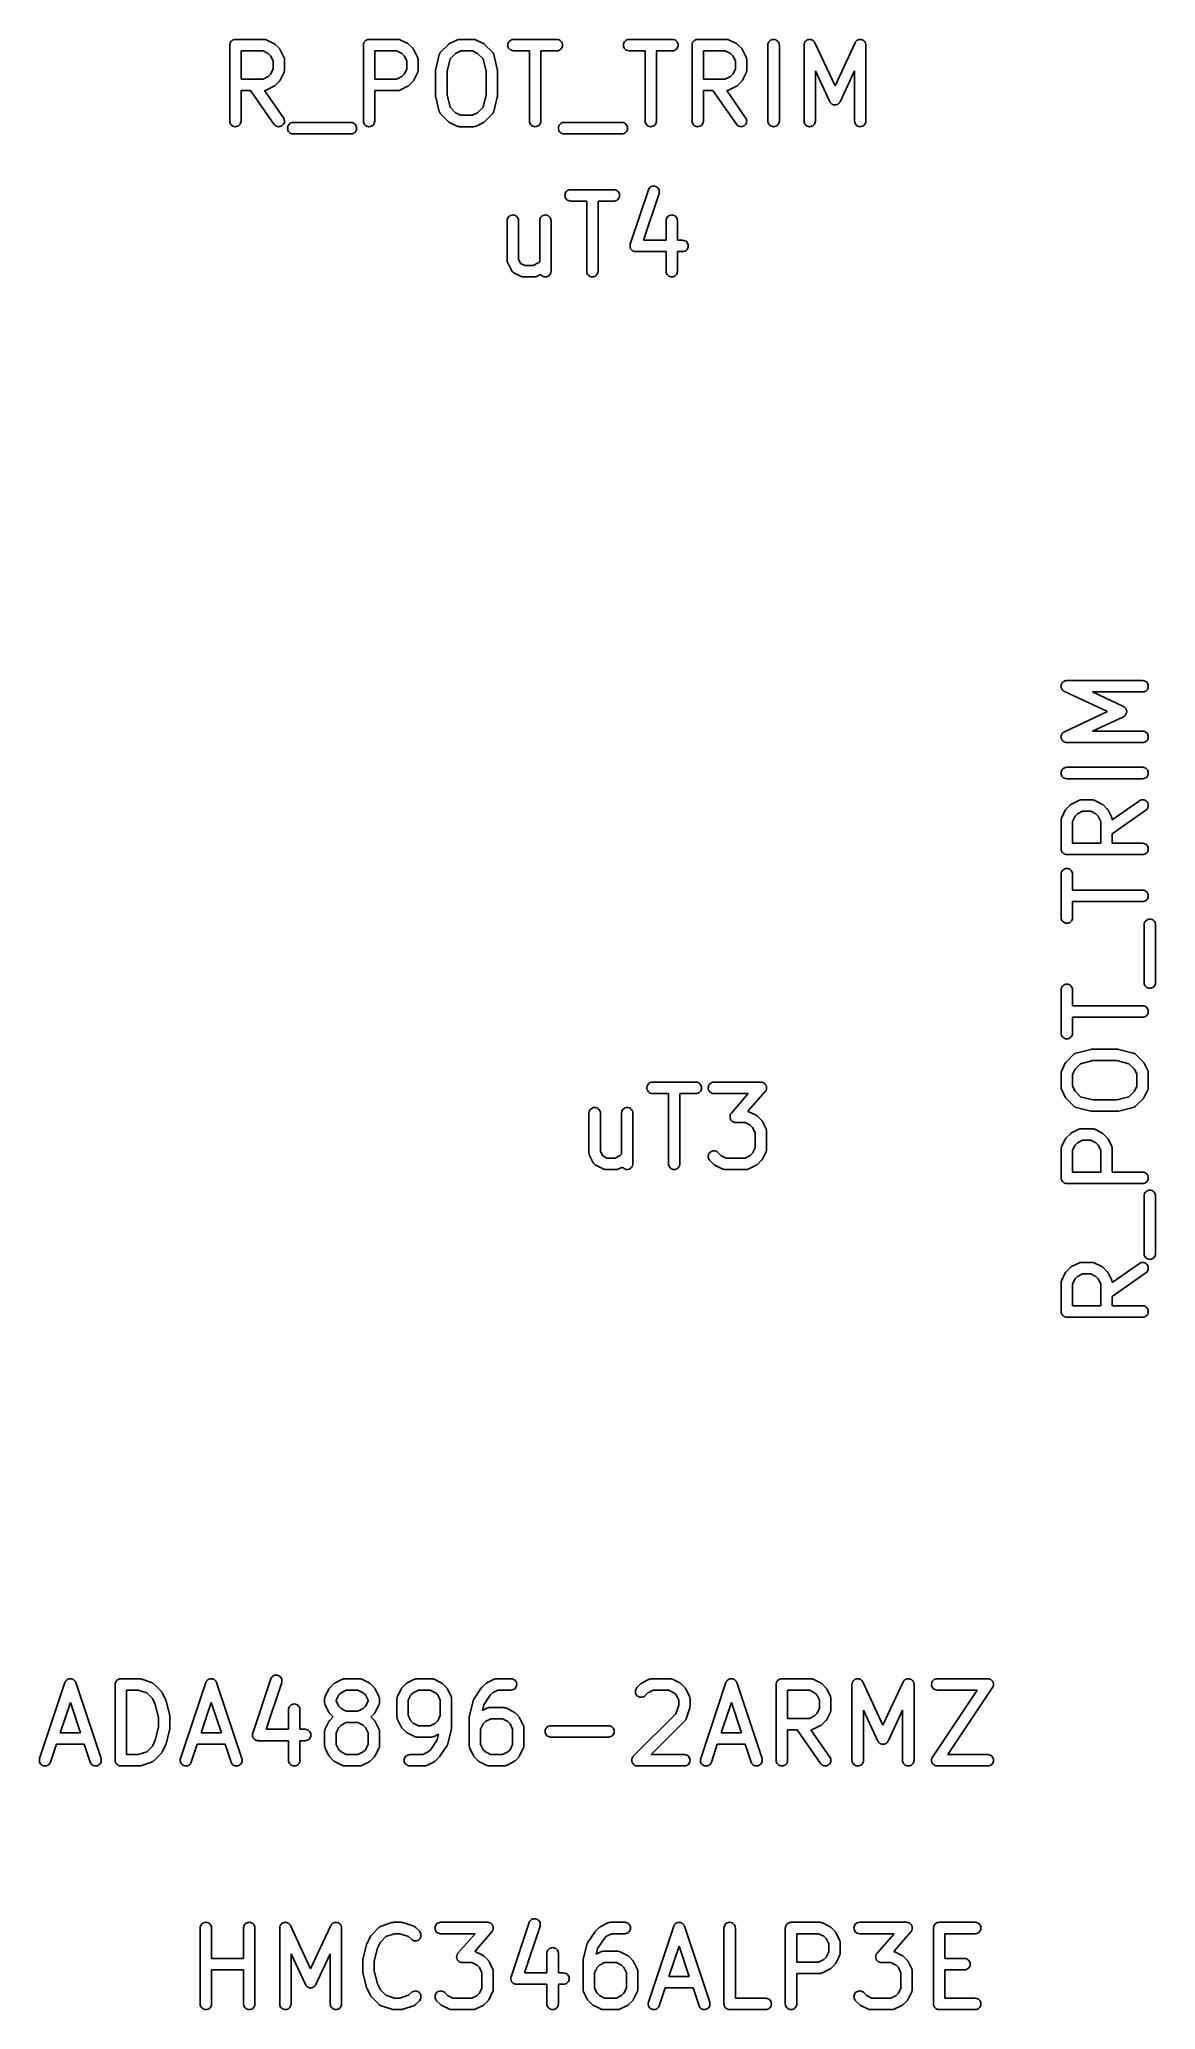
# Model space of a CAD drawing. Extents: x 5.17 to 10.49, y -5.21 to -2.29.
# Drawn here: x 9.912 to 10.491, y -5.212 to -4.19 of the extents above.
import ezdxf

# ---------------------------------------------------------------- set-up
doc = ezdxf.new("R2010")
doc.units = 0
doc.header["$MEASUREMENT"] = 0
doc.layers.add('BLACK', color=7, linetype='CONTINUOUS')

msp = doc.modelspace()

# ---------------------------------------------------------------- linework, layer by layer
at = {"layer": 'BLACK', "linetype": 'CONTINUOUS'}
for p, q in [((10.0117, -4.19046), (10.0119, -4.19028)), ((10.0119, -4.19027), (10.0122, -4.19014)), ((10.0119, -4.19028), (10.0119, -4.19027)), ((10.0119, -4.19028), (10.0119, -4.19028)), ((10.0122, -4.19014), (10.0124, -4.19001)), ((10.0124, -4.19001), (10.0125, -4.19)), ((10.0124, -4.19001), (10.0124, -4.19001)), ((10.0125, -4.19), (10.0127, -4.18992)), ((10.0127, -4.18992), (10.013, -4.18984)), ((10.013, -4.18984), (10.0133, -4.18981)), ((10.013, -4.18984), (10.013, -4.18984)), ((10.013, -4.18984), (10.013, -4.18984)), ((10.0133, -4.18981), (10.0136, -4.18979)), ((10.0136, -4.18979), (10.0286, -4.18979)), ((10.0286, -4.18979), (10.0287, -4.1898)), ((10.0286, -4.18979), (10.0286, -4.18979)), ((10.0287, -4.1898), (10.0288, -4.18979)), ((10.0288, -4.18979), (10.029, -4.18983)), ((10.029, -4.18983), (10.0292, -4.18985)), ((10.0292, -4.18985), (10.0293, -4.18988)), ((10.0293, -4.18988), (10.0293, -4.18989)), ((10.0293, -4.18989), (10.0295, -4.18996)), ((10.0295, -4.18996), (10.0297, -4.19003)), ((10.0297, -4.19003), (10.0298, -4.19007)), ((10.0298, -4.19007), (10.0299, -4.1901)), ((10.0299, -4.1901), (10.0336, -4.19197)), ((10.0811, -4.19046), (10.0813, -4.19028)), ((10.0813, -4.19027), (10.0816, -4.19014)), ((10.0813, -4.19028), (10.0813, -4.19027)), ((10.0813, -4.19028), (10.0813, -4.19028)), ((10.0816, -4.19014), (10.0818, -4.19001)), ((10.0818, -4.19), (10.0821, -4.18992)), ((10.0818, -4.19001), (10.0818, -4.19)), ((10.0818, -4.19001), (10.0818, -4.19001)), ((10.0821, -4.18992), (10.0824, -4.18984)), ((10.0824, -4.18984), (10.0826, -4.18981)), ((10.0824, -4.18984), (10.0824, -4.18984)), ((10.0824, -4.18984), (10.0824, -4.18984)), ((10.0826, -4.18981), (10.0829, -4.18979)), ((10.0829, -4.18979), (10.0979, -4.18979)), ((10.0979, -4.18979), (10.098, -4.18979)), ((10.098, -4.18979), (10.098, -4.1898)), ((10.098, -4.1898), (10.0981, -4.18979)), ((10.0981, -4.18979), (10.0983, -4.18983)), ((10.0983, -4.18983), (10.0985, -4.18985)), ((10.0985, -4.18985), (10.0986, -4.18988)), ((10.0986, -4.18988), (10.0987, -4.18989)), ((10.0987, -4.18989), (10.0989, -4.18996)), ((10.0989, -4.18996), (10.0991, -4.19003)), ((10.0991, -4.19003), (10.0992, -4.19007)), ((10.0992, -4.19007), (10.0992, -4.1901)), ((10.0992, -4.1901), (10.103, -4.19197)), ((10.1247, -4.19197), (10.1285, -4.1901)), ((10.1285, -4.19008), (10.1286, -4.19005)), ((10.1285, -4.1901), (10.1285, -4.19008)), ((10.1286, -4.19005), (10.1287, -4.19001)), ((10.1287, -4.19001), (10.1289, -4.18995)), ((10.1289, -4.18995), (10.1291, -4.18988)), ((10.1291, -4.18987), (10.1292, -4.18984)), ((10.1291, -4.18988), (10.1291, -4.18987)), ((10.1292, -4.18984), (10.1294, -4.18982)), ((10.1294, -4.18982), (10.1296, -4.18979)), ((10.1296, -4.18979), (10.1297, -4.1898)), ((10.1297, -4.1898), (10.1298, -4.18979)), ((10.1298, -4.18979), (10.1373, -4.18979)), ((10.1373, -4.18979), (10.1374, -4.1898)), ((10.1373, -4.18979), (10.1373, -4.18979)), ((10.1374, -4.1898), (10.1375, -4.18979)), ((10.1375, -4.18979), (10.1377, -4.18983)), ((10.1377, -4.18983), (10.1379, -4.18985)), ((10.1379, -4.18985), (10.138, -4.18988)), ((10.138, -4.18988), (10.1381, -4.18989)), ((10.1381, -4.18989), (10.1383, -4.18996)), ((10.1383, -4.18996), (10.1385, -4.19003)), ((10.1385, -4.19003), (10.1385, -4.19007)), ((10.1385, -4.19007), (10.1386, -4.1901)), ((10.1386, -4.1901), (10.1424, -4.19197)), ((10.1558, -4.19064), (10.1563, -4.19028)), ((10.1563, -4.19028), (10.1568, -4.19001)), ((10.1568, -4.19001), (10.1573, -4.18984)), ((10.1573, -4.18984), (10.1579, -4.18979)), ((10.1579, -4.18979), (10.1804, -4.18979)), ((10.1804, -4.18979), (10.1805, -4.18979)), ((10.1805, -4.18979), (10.181, -4.18985)), ((10.181, -4.18985), (10.1816, -4.19003)), ((10.1816, -4.19003), (10.1821, -4.1903)), ((10.1821, -4.1903), (10.1825, -4.19067)), ((10.2158, -4.19064), (10.2163, -4.19028)), ((10.2163, -4.19028), (10.2168, -4.19001)), ((10.2168, -4.19001), (10.2173, -4.18984)), ((10.2173, -4.18984), (10.2179, -4.18979)), ((10.2179, -4.18979), (10.2404, -4.18979)), ((10.2404, -4.18979), (10.241, -4.18985)), ((10.2404, -4.18979), (10.2404, -4.18979)), ((10.241, -4.18985), (10.2416, -4.19003)), ((10.2416, -4.19003), (10.2421, -4.1903)), ((10.2421, -4.1903), (10.2425, -4.19067)), ((10.2517, -4.19046), (10.2519, -4.19028)), ((10.2519, -4.19027), (10.2522, -4.19014)), ((10.2519, -4.19028), (10.2519, -4.19027)), ((10.2519, -4.19028), (10.2519, -4.19028)), ((10.2522, -4.19014), (10.2524, -4.19001)), ((10.2524, -4.19), (10.2527, -4.18992)), ((10.2524, -4.19001), (10.2524, -4.19)), ((10.2524, -4.19001), (10.2524, -4.19001)), ((10.2527, -4.18992), (10.253, -4.18984)), ((10.253, -4.18984), (10.2533, -4.18981)), ((10.253, -4.18984), (10.253, -4.18984)), ((10.253, -4.18984), (10.253, -4.18984)), ((10.2533, -4.18981), (10.2535, -4.18979)), ((10.2535, -4.18979), (10.2685, -4.18979)), ((10.2685, -4.18979), (10.2686, -4.18979)), ((10.2686, -4.18979), (10.2687, -4.1898)), ((10.2687, -4.1898), (10.2687, -4.18979)), ((10.2687, -4.18979), (10.2689, -4.18983)), ((10.2689, -4.18983), (10.2691, -4.18985)), ((10.2691, -4.18985), (10.2692, -4.18988)), ((10.2692, -4.18988), (10.2693, -4.18989)), ((10.2693, -4.18989), (10.2695, -4.18996)), ((10.2695, -4.18996), (10.2697, -4.19003)), ((10.2697, -4.19003), (10.2698, -4.19007)), ((10.2698, -4.19007), (10.2698, -4.1901)), ((10.2698, -4.1901), (10.2736, -4.19197)), ((10.2908, -4.19063), (10.2913, -4.19027)), ((10.2913, -4.19027), (10.2918, -4.19)), ((10.2918, -4.19), (10.2923, -4.18984)), ((10.2923, -4.18984), (10.2929, -4.18979)), ((10.2929, -4.18979), (10.2935, -4.18985)), ((10.2935, -4.18985), (10.294, -4.19002)), ((10.294, -4.19002), (10.2945, -4.19029)), ((10.2945, -4.19029), (10.295, -4.19066)), ((10.3098, -4.19049), (10.3099, -4.19034)), ((10.3099, -4.19034), (10.31, -4.19031)), ((10.31, -4.19027), (10.3102, -4.19017)), ((10.31, -4.19031), (10.31, -4.19027)), ((10.3102, -4.19017), (10.3104, -4.19006)), ((10.3104, -4.19006), (10.3105, -4.19003)), ((10.3105, -4.19), (10.3108, -4.18994)), ((10.3105, -4.19003), (10.3105, -4.19)), ((10.3108, -4.18994), (10.311, -4.18987)), ((10.311, -4.18986), (10.3111, -4.18984)), ((10.311, -4.18987), (10.311, -4.18986)), ((10.3111, -4.18984), (10.3113, -4.18982)), ((10.3113, -4.18982), (10.3115, -4.18979)), ((10.3115, -4.18979), (10.3116, -4.18979)), ((10.3116, -4.18979), (10.3117, -4.18979)), ((10.3117, -4.18979), (10.3119, -4.18981)), ((10.3119, -4.18981), (10.3121, -4.18982)), ((10.3121, -4.18982), (10.3122, -4.18984)), ((10.3122, -4.18984), (10.3122, -4.18985)), ((10.3122, -4.18985), (10.3125, -4.18991)), ((10.3125, -4.18991), (10.3127, -4.18997)), ((10.3127, -4.18997), (10.3127, -4.19)), ((10.3127, -4.19), (10.3128, -4.19002)), ((10.3128, -4.19002), (10.313, -4.19012)), ((10.313, -4.19012), (10.3132, -4.19022)), ((10.3132, -4.19022), (10.3132, -4.19026)), ((10.3132, -4.19026), (10.3133, -4.19029)), ((10.3133, -4.19029), (10.3135, -4.19043)), ((10.3361, -4.19041), (10.3363, -4.19027)), ((10.3363, -4.19024), (10.3364, -4.1902)), ((10.3363, -4.19027), (10.3363, -4.19024)), ((10.3364, -4.1902), (10.3366, -4.1901)), ((10.3366, -4.1901), (10.3368, -4.19)), ((10.3368, -4.19), (10.3369, -4.18998)), ((10.3369, -4.18995), (10.3371, -4.1899)), ((10.3369, -4.18998), (10.3369, -4.18995)), ((10.3371, -4.1899), (10.3373, -4.18984)), ((10.3373, -4.18984), (10.3374, -4.18983)), ((10.3374, -4.18983), (10.3375, -4.18982)), ((10.3375, -4.18982), (10.3377, -4.18981)), ((10.3377, -4.18981), (10.3379, -4.18979)), ((10.3379, -4.18979), (10.338, -4.18979)), ((10.338, -4.18979), (10.338, -4.18979)), ((10.338, -4.18979), (10.3383, -4.18982)), ((10.3383, -4.18982), (10.3385, -4.18985)), ((10.3385, -4.18985), (10.3386, -4.18987)), ((10.3386, -4.18987), (10.3386, -4.18988)), ((10.3386, -4.18988), (10.3388, -4.18995)), ((10.3388, -4.18995), (10.339, -4.19002)), ((10.339, -4.19002), (10.3391, -4.19005)), ((10.3391, -4.19005), (10.3392, -4.19007)), ((10.3392, -4.19007), (10.3393, -4.19019)), ((10.3393, -4.19019), (10.3395, -4.19029)), ((10.3395, -4.19029), (10.3396, -4.19033)), ((10.3396, -4.19033), (10.3397, -4.19037)), ((10.0106, -4.19242), (10.0107, -4.19215)), ((10.0106, -4.1927), (10.0106, -4.19242)), ((10.0106, -4.19272), (10.0106, -4.1927)), ((10.0106, -4.19274), (10.0106, -4.19272)), ((10.0106, -4.19272), (10.0106, -4.19272)), ((10.0106, -4.19272), (10.0106, -4.19272)), ((10.0106, -4.23211), (10.0106, -4.19274)), ((10.0107, -4.19213), (10.0108, -4.19186)), ((10.0107, -4.19214), (10.0107, -4.19213)), ((10.0107, -4.19215), (10.0107, -4.19214)), ((10.0108, -4.19158), (10.011, -4.19133)), ((10.0108, -4.19159), (10.0108, -4.19158)), ((10.0108, -4.1916), (10.0108, -4.19159)), ((10.0108, -4.19186), (10.0108, -4.1916)), ((10.011, -4.19133), (10.0111, -4.19109)), ((10.0111, -4.19107), (10.0113, -4.19086)), ((10.0111, -4.19108), (10.0111, -4.19107)), ((10.0111, -4.19109), (10.0111, -4.19108)), ((10.0113, -4.19086), (10.0115, -4.19064)), ((10.0115, -4.19063), (10.0117, -4.19046)), ((10.0115, -4.19064), (10.0115, -4.19063)), ((10.0115, -4.19064), (10.0115, -4.19064)), ((10.0165, -4.19569), (10.0165, -4.21041)), ((10.0279, -4.19569), (10.0165, -4.19569)), ((10.0306, -4.19704), (10.0279, -4.19569)), ((10.0318, -4.19824), (10.0306, -4.19704)), ((10.0331, -4.20094), (10.0318, -4.19824)), ((10.0336, -4.19197), (10.0337, -4.19199)), ((10.0337, -4.19199), (10.0338, -4.19208)), ((10.0338, -4.19208), (10.0339, -4.19216)), ((10.0339, -4.19216), (10.034, -4.19224)), ((10.034, -4.19224), (10.0341, -4.19231)), ((10.0341, -4.19231), (10.0343, -4.19242)), ((10.0343, -4.19242), (10.0344, -4.19253)), ((10.0344, -4.19253), (10.0363, -4.1944)), ((10.0363, -4.1944), (10.0363, -4.19443)), ((10.0363, -4.19443), (10.0364, -4.19456)), ((10.0364, -4.19456), (10.0365, -4.19468)), ((10.0365, -4.19468), (10.0366, -4.19478)), ((10.0366, -4.19478), (10.0367, -4.19488)), ((10.0367, -4.19488), (10.0367, -4.19503)), ((10.0367, -4.19503), (10.0368, -4.19517)), ((10.0368, -4.19517), (10.0387, -4.19892)), ((10.0387, -4.19892), (10.0387, -4.19895)), ((10.0387, -4.19895), (10.0387, -4.19904)), ((10.0387, -4.19904), (10.0388, -4.19911)), ((10.0388, -4.19911), (10.0388, -4.19931)), ((10.0388, -4.19931), (10.0389, -4.1995)), ((10.0389, -4.1995), (10.0389, -4.19958)), ((10.0389, -4.19958), (10.039, -4.19966)), ((10.039, -4.19966), (10.039, -4.19987)), ((10.039, -4.19987), (10.039, -4.20007)), ((10.039, -4.20007), (10.039, -4.20015)), ((10.039, -4.20015), (10.039, -4.20024)), ((10.039, -4.20024), (10.039, -4.20586)), ((10.08, -4.19213), (10.0801, -4.19186)), ((10.08, -4.19214), (10.08, -4.19213)), ((10.08, -4.19215), (10.08, -4.19214)), ((10.08, -4.19242), (10.08, -4.19215)), ((10.08, -4.1927), (10.08, -4.19242)), ((10.08, -4.19272), (10.08, -4.1927)), ((10.08, -4.19274), (10.08, -4.19272)), ((10.08, -4.19272), (10.08, -4.19272)), ((10.08, -4.19272), (10.08, -4.19272)), ((10.08, -4.23211), (10.08, -4.19274)), ((10.0801, -4.19186), (10.0802, -4.1916)), ((10.0802, -4.19158), (10.0803, -4.19133)), ((10.0802, -4.19159), (10.0802, -4.19158)), ((10.0802, -4.1916), (10.0802, -4.19159)), ((10.0803, -4.19133), (10.0805, -4.19109)), ((10.0805, -4.19107), (10.0807, -4.19086)), ((10.0805, -4.19108), (10.0805, -4.19107)), ((10.0805, -4.19109), (10.0805, -4.19108)), ((10.0807, -4.19086), (10.0808, -4.19064)), ((10.0808, -4.19064), (10.0809, -4.19064)), ((10.0809, -4.19063), (10.0811, -4.19046)), ((10.0809, -4.19064), (10.0809, -4.19063)), ((10.0859, -4.19569), (10.0859, -4.21041)), ((10.0972, -4.19569), (10.0859, -4.19569)), ((10.0999, -4.19704), (10.0972, -4.19569)), ((10.1011, -4.19824), (10.0999, -4.19704)), ((10.1025, -4.20094), (10.1011, -4.19824)), ((10.103, -4.19197), (10.103, -4.19199)), ((10.103, -4.19199), (10.1032, -4.19208)), ((10.1032, -4.19208), (10.1033, -4.19216)), ((10.1033, -4.19216), (10.1034, -4.19224)), ((10.1034, -4.19224), (10.1035, -4.19231)), ((10.1035, -4.19231), (10.1036, -4.19242)), ((10.1036, -4.19242), (10.1038, -4.19253)), ((10.1038, -4.19253), (10.1056, -4.1944)), ((10.1056, -4.1944), (10.1057, -4.19443)), ((10.1057, -4.19443), (10.1058, -4.19456)), ((10.1058, -4.19456), (10.1059, -4.19468)), ((10.1059, -4.19468), (10.1059, -4.19478)), ((10.1059, -4.19478), (10.106, -4.19488)), ((10.106, -4.19488), (10.1061, -4.19503)), ((10.1061, -4.19503), (10.1062, -4.19517)), ((10.1062, -4.19517), (10.1081, -4.19892)), ((10.1081, -4.19892), (10.1081, -4.19895)), ((10.1081, -4.19895), (10.1081, -4.19904)), ((10.1081, -4.19904), (10.1082, -4.19911)), ((10.1082, -4.19911), (10.1082, -4.19931)), ((10.1082, -4.19931), (10.1083, -4.1995)), ((10.1083, -4.1995), (10.1083, -4.19958)), ((10.1083, -4.19958), (10.1083, -4.19966)), ((10.1083, -4.19966), (10.1083, -4.19987)), ((10.1083, -4.19987), (10.1084, -4.20007)), ((10.1084, -4.20007), (10.1084, -4.20015)), ((10.1084, -4.20015), (10.1084, -4.20024)), ((10.1084, -4.20024), (10.1084, -4.20586)), ((10.1176, -4.20515), (10.1194, -4.19765)), ((10.1194, -4.19761), (10.1195, -4.19742)), ((10.1194, -4.19765), (10.1194, -4.19761)), ((10.1195, -4.19742), (10.1196, -4.19723)), ((10.1196, -4.19707), (10.1197, -4.1969)), ((10.1196, -4.19715), (10.1196, -4.19707)), ((10.1196, -4.19723), (10.1196, -4.19715)), ((10.1197, -4.1969), (10.1198, -4.19672)), ((10.1198, -4.19672), (10.1199, -4.19665)), ((10.1199, -4.19658), (10.1201, -4.19643)), ((10.1199, -4.19665), (10.1199, -4.19658)), ((10.1201, -4.19643), (10.1202, -4.19628)), ((10.1202, -4.19628), (10.124, -4.19253)), ((10.125, -4.19987), (10.1234, -4.20623)), ((10.124, -4.1925), (10.1241, -4.19239)), ((10.124, -4.19253), (10.124, -4.1925)), ((10.1241, -4.19239), (10.1242, -4.19228)), ((10.1242, -4.19228), (10.1243, -4.19221)), ((10.1243, -4.19221), (10.1244, -4.19214)), ((10.1244, -4.19214), (10.1246, -4.19206)), ((10.1246, -4.19206), (10.1247, -4.19197)), ((10.1278, -4.19704), (10.125, -4.19987)), ((10.1305, -4.19569), (10.1278, -4.19704)), ((10.1366, -4.19569), (10.1305, -4.19569)), ((10.1393, -4.19704), (10.1366, -4.19569)), ((10.1421, -4.19987), (10.1393, -4.19704)), ((10.1437, -4.20623), (10.1421, -4.19987)), ((10.1424, -4.19197), (10.1424, -4.19199)), ((10.1424, -4.19199), (10.1425, -4.19208)), ((10.1425, -4.19208), (10.1427, -4.19216)), ((10.1427, -4.19216), (10.1428, -4.19224)), ((10.1428, -4.19224), (10.1429, -4.19231)), ((10.1429, -4.19231), (10.143, -4.19242)), ((10.143, -4.19242), (10.1431, -4.19253)), ((10.1431, -4.19253), (10.1469, -4.19628)), ((10.1469, -4.19628), (10.1469, -4.19631)), ((10.1469, -4.19631), (10.147, -4.19646)), ((10.147, -4.19646), (10.1472, -4.19661)), ((10.1472, -4.19661), (10.1472, -4.19669)), ((10.1472, -4.19669), (10.1473, -4.19676)), ((10.1473, -4.19676), (10.1474, -4.19693)), ((10.1474, -4.19693), (10.1475, -4.1971)), ((10.1475, -4.1971), (10.1475, -4.19719)), ((10.1475, -4.19719), (10.1475, -4.19727)), ((10.1475, -4.19727), (10.1476, -4.19746)), ((10.1476, -4.19746), (10.1477, -4.19765)), ((10.1477, -4.19765), (10.1495, -4.20515)), ((10.155, -4.19215), (10.1552, -4.1916)), ((10.155, -4.19272), (10.155, -4.19215)), ((10.155, -4.19329), (10.155, -4.19272)), ((10.1552, -4.19385), (10.155, -4.19329)), ((10.1552, -4.1916), (10.1555, -4.19109)), ((10.1554, -4.19436), (10.1552, -4.19385)), ((10.1558, -4.19481), (10.1554, -4.19436)), ((10.1555, -4.19109), (10.1558, -4.19064)), ((10.1562, -4.19518), (10.1558, -4.19481)), ((10.1568, -4.19545), (10.1562, -4.19518)), ((10.1573, -4.19563), (10.1568, -4.19545)), ((10.1579, -4.19569), (10.1573, -4.19563)), ((10.1662, -4.19569), (10.1579, -4.19569)), ((10.1579, -4.19569), (10.1579, -4.19569)), ((10.1662, -4.23211), (10.1662, -4.19569)), ((10.1804, -4.19569), (10.1721, -4.19569)), ((10.1721, -4.19569), (10.1721, -4.23211)), ((10.181, -4.19564), (10.1804, -4.19569)), ((10.1815, -4.19547), (10.181, -4.19564)), ((10.182, -4.1952), (10.1815, -4.19547)), ((10.1825, -4.19483), (10.182, -4.1952)), ((10.1825, -4.19067), (10.1829, -4.19112)), ((10.1829, -4.19439), (10.1825, -4.19483)), ((10.1829, -4.19112), (10.1831, -4.19163)), ((10.1831, -4.19388), (10.1829, -4.19439)), ((10.1831, -4.19163), (10.1833, -4.19219)), ((10.1833, -4.19333), (10.1831, -4.19388)), ((10.1833, -4.19219), (10.1834, -4.19276)), ((10.1834, -4.19276), (10.1833, -4.19333)), ((10.215, -4.19215), (10.2152, -4.1916)), ((10.215, -4.19272), (10.215, -4.19215)), ((10.215, -4.19329), (10.215, -4.19272)), ((10.2152, -4.19385), (10.215, -4.19329)), ((10.2152, -4.1916), (10.2155, -4.19109)), ((10.2154, -4.19436), (10.2152, -4.19385)), ((10.2158, -4.19481), (10.2154, -4.19436)), ((10.2155, -4.19109), (10.2158, -4.19064)), ((10.2162, -4.19518), (10.2158, -4.19481)), ((10.2167, -4.19545), (10.2162, -4.19518)), ((10.2173, -4.19563), (10.2167, -4.19545)), ((10.2179, -4.19569), (10.2173, -4.19563)), ((10.2262, -4.19569), (10.2179, -4.19569)), ((10.2179, -4.19569), (10.2179, -4.19569)), ((10.2262, -4.23211), (10.2262, -4.19569)), ((10.2404, -4.19569), (10.2321, -4.19569)), ((10.2321, -4.19569), (10.2321, -4.23211)), ((10.241, -4.19564), (10.2404, -4.19569)), ((10.2415, -4.19547), (10.241, -4.19564)), ((10.242, -4.1952), (10.2415, -4.19547)), ((10.2425, -4.19483), (10.242, -4.1952)), ((10.2425, -4.19067), (10.2429, -4.19112)), ((10.2429, -4.19439), (10.2425, -4.19483)), ((10.2429, -4.19112), (10.2431, -4.19163)), ((10.2431, -4.19388), (10.2429, -4.19439)), ((10.2431, -4.19163), (10.2433, -4.19219)), ((10.2433, -4.19333), (10.2431, -4.19388)), ((10.2433, -4.19219), (10.2434, -4.19276)), ((10.2434, -4.19276), (10.2433, -4.19333)), ((10.2506, -4.19213), (10.2507, -4.19186)), ((10.2506, -4.19214), (10.2506, -4.19213)), ((10.2506, -4.19215), (10.2506, -4.19214)), ((10.2506, -4.19242), (10.2506, -4.19215)), ((10.2506, -4.1927), (10.2506, -4.19242)), ((10.2506, -4.19272), (10.2506, -4.1927)), ((10.2506, -4.19274), (10.2506, -4.19272)), ((10.2506, -4.19272), (10.2506, -4.19272)), ((10.2506, -4.19272), (10.2506, -4.19272)), ((10.2506, -4.23211), (10.2506, -4.19274)), ((10.2507, -4.19186), (10.2508, -4.1916)), ((10.2508, -4.19158), (10.2509, -4.19133)), ((10.2508, -4.19159), (10.2508, -4.19158)), ((10.2508, -4.1916), (10.2508, -4.19159)), ((10.2509, -4.19133), (10.2511, -4.19109)), ((10.2511, -4.19107), (10.2513, -4.19086)), ((10.2511, -4.19108), (10.2511, -4.19107)), ((10.2511, -4.19109), (10.2511, -4.19108)), ((10.2513, -4.19086), (10.2514, -4.19064)), ((10.2514, -4.19064), (10.2515, -4.19064)), ((10.2515, -4.19063), (10.2517, -4.19046)), ((10.2515, -4.19064), (10.2515, -4.19063)), ((10.2565, -4.19569), (10.2565, -4.21041)), ((10.2678, -4.19569), (10.2565, -4.19569)), ((10.2705, -4.19704), (10.2678, -4.19569)), ((10.2717, -4.19824), (10.2705, -4.19704)), ((10.2731, -4.20094), (10.2717, -4.19824)), ((10.2736, -4.19197), (10.2736, -4.19199)), ((10.2736, -4.19199), (10.2738, -4.19208)), ((10.2738, -4.19208), (10.2739, -4.19216)), ((10.2739, -4.19216), (10.274, -4.19224)), ((10.274, -4.19224), (10.2741, -4.19231)), ((10.2741, -4.19231), (10.2742, -4.19242)), ((10.2742, -4.19242), (10.2744, -4.19253)), ((10.2744, -4.19253), (10.2762, -4.1944)), ((10.2762, -4.1944), (10.2763, -4.19443)), ((10.2763, -4.19443), (10.2764, -4.19456)), ((10.2764, -4.19456), (10.2765, -4.19468)), ((10.2765, -4.19468), (10.2765, -4.19478)), ((10.2765, -4.19478), (10.2766, -4.19488)), ((10.2766, -4.19488), (10.2767, -4.19503)), ((10.2767, -4.19503), (10.2768, -4.19517)), ((10.2768, -4.19517), (10.2787, -4.19892)), ((10.2787, -4.19892), (10.2787, -4.19895)), ((10.2787, -4.19895), (10.2787, -4.19904)), ((10.2787, -4.19904), (10.2788, -4.19911)), ((10.2788, -4.19911), (10.2788, -4.19931)), ((10.2788, -4.19931), (10.2789, -4.1995)), ((10.2789, -4.1995), (10.2789, -4.19958)), ((10.2789, -4.19958), (10.2789, -4.19966)), ((10.2789, -4.19966), (10.2789, -4.19987)), ((10.2789, -4.19987), (10.279, -4.20007)), ((10.279, -4.20007), (10.279, -4.20015)), ((10.279, -4.20015), (10.279, -4.20024)), ((10.279, -4.20024), (10.279, -4.20586)), ((10.2899, -4.1927), (10.29, -4.19213)), ((10.2899, -4.19274), (10.2899, -4.1927)), ((10.2899, -4.23211), (10.2899, -4.19274)), ((10.29, -4.19213), (10.2902, -4.19158)), ((10.2902, -4.19158), (10.2905, -4.19107)), ((10.2905, -4.19107), (10.2908, -4.19063)), ((10.295, -4.19066), (10.2954, -4.19111)), ((10.2954, -4.19111), (10.2956, -4.19161)), ((10.2956, -4.19161), (10.2958, -4.19217)), ((10.2958, -4.19217), (10.2959, -4.19274)), ((10.2959, -4.19274), (10.2959, -4.23211)), ((10.3087, -4.19219), (10.3088, -4.19213)), ((10.3087, -4.19226), (10.3087, -4.19219)), ((10.3087, -4.19248), (10.3087, -4.19226)), ((10.3087, -4.1927), (10.3087, -4.19248)), ((10.3087, -4.19274), (10.3087, -4.1927)), ((10.3087, -4.23211), (10.3087, -4.19274)), ((10.3088, -4.19191), (10.3089, -4.1917)), ((10.3088, -4.19213), (10.3088, -4.19191)), ((10.3089, -4.19158), (10.309, -4.19138)), ((10.3089, -4.19164), (10.3089, -4.19158)), ((10.3089, -4.1917), (10.3089, -4.19164)), ((10.309, -4.19138), (10.3091, -4.19118)), ((10.3091, -4.19118), (10.3092, -4.19113)), ((10.3092, -4.19107), (10.3094, -4.1909)), ((10.3092, -4.19113), (10.3092, -4.19107)), ((10.3094, -4.1909), (10.3095, -4.19073)), ((10.3095, -4.19068), (10.3096, -4.19063)), ((10.3095, -4.19073), (10.3095, -4.19068)), ((10.3096, -4.19063), (10.3098, -4.19049)), ((10.3135, -4.19043), (10.3136, -4.19057)), ((10.3136, -4.19057), (10.3137, -4.19062)), ((10.3137, -4.19062), (10.3137, -4.19066)), ((10.3137, -4.19066), (10.3139, -4.19083)), ((10.3139, -4.19083), (10.314, -4.19099)), ((10.314, -4.19099), (10.3141, -4.19105)), ((10.3141, -4.19105), (10.3141, -4.19111)), ((10.3141, -4.19111), (10.3142, -4.1913)), ((10.3142, -4.1913), (10.3143, -4.19149)), ((10.3143, -4.19149), (10.3248, -4.21388)), ((10.3248, -4.21388), (10.3352, -4.19149)), ((10.3352, -4.19145), (10.3353, -4.19127)), ((10.3352, -4.19149), (10.3352, -4.19145)), ((10.3353, -4.19127), (10.3355, -4.19107)), ((10.3355, -4.19096), (10.3357, -4.1908)), ((10.3355, -4.19102), (10.3355, -4.19096)), ((10.3355, -4.19107), (10.3355, -4.19102)), ((10.3357, -4.1908), (10.3358, -4.19063)), ((10.3358, -4.19063), (10.3359, -4.19059)), ((10.3359, -4.19054), (10.3361, -4.19041)), ((10.3359, -4.19059), (10.3359, -4.19054)), ((10.3397, -4.19037), (10.3398, -4.19052)), ((10.3398, -4.19052), (10.34, -4.19066)), ((10.34, -4.19066), (10.34, -4.19071)), ((10.34, -4.19071), (10.3401, -4.19076)), ((10.3401, -4.19076), (10.3402, -4.19093)), ((10.3402, -4.19093), (10.3404, -4.19111)), ((10.3404, -4.19111), (10.3404, -4.19116)), ((10.3404, -4.19116), (10.3404, -4.19122)), ((10.3404, -4.19122), (10.3405, -4.19142)), ((10.3405, -4.19142), (10.3406, -4.19161)), ((10.3406, -4.19161), (10.3406, -4.19168)), ((10.3406, -4.19168), (10.3407, -4.19174)), ((10.3407, -4.19174), (10.3407, -4.19195)), ((10.3407, -4.19195), (10.3408, -4.19217)), ((10.3408, -4.19217), (10.3408, -4.19223)), ((10.3408, -4.19223), (10.3408, -4.1923)), ((10.3408, -4.1923), (10.3408, -4.19252)), ((10.3408, -4.19252), (10.3408, -4.19274)), ((10.3408, -4.19274), (10.3408, -4.23211)), ((10.0165, -4.21041), (10.0279, -4.21041)), ((10.0279, -4.21041), (10.0306, -4.20906)), ((10.0306, -4.20906), (10.0318, -4.20786)), ((10.0318, -4.20786), (10.0331, -4.20517)), ((10.0331, -4.20517), (10.0331, -4.20094)), ((10.0387, -4.20718), (10.0368, -4.21093)), ((10.0388, -4.20703), (10.0387, -4.2071)), ((10.0387, -4.2071), (10.0387, -4.20718)), ((10.0389, -4.20665), (10.0388, -4.20683)), ((10.0388, -4.20683), (10.0388, -4.20703)), ((10.039, -4.20628), (10.0389, -4.20648)), ((10.0389, -4.20648), (10.0389, -4.20656)), ((10.0389, -4.20656), (10.0389, -4.20665)), ((10.039, -4.20586), (10.039, -4.2059)), ((10.039, -4.2059), (10.039, -4.20599)), ((10.039, -4.20599), (10.039, -4.20608)), ((10.039, -4.20608), (10.039, -4.20628)), ((10.0859, -4.21041), (10.0972, -4.21041)), ((10.0972, -4.21041), (10.0999, -4.20906)), ((10.0999, -4.20906), (10.1011, -4.20786)), ((10.1011, -4.20786), (10.1025, -4.20517)), ((10.1025, -4.20517), (10.1025, -4.20094)), ((10.1081, -4.20718), (10.1062, -4.21093)), ((10.1082, -4.20683), (10.1081, -4.20703)), ((10.1081, -4.20703), (10.1081, -4.2071)), ((10.1081, -4.2071), (10.1081, -4.20718)), ((10.1083, -4.20665), (10.1082, -4.20683)), ((10.1084, -4.20608), (10.1083, -4.20628)), ((10.1083, -4.20628), (10.1083, -4.20648)), ((10.1083, -4.20648), (10.1083, -4.20656)), ((10.1083, -4.20656), (10.1083, -4.20665)), ((10.1084, -4.20586), (10.1084, -4.2059)), ((10.1084, -4.2059), (10.1084, -4.20599)), ((10.1084, -4.20599), (10.1084, -4.20608)), ((10.1175, -4.2052), (10.1176, -4.20515)), ((10.1175, -4.20525), (10.1175, -4.2052)), ((10.1175, -4.20548), (10.1175, -4.20525)), ((10.1175, -4.20572), (10.1175, -4.20548)), ((10.1175, -4.20577), (10.1175, -4.20572)), ((10.1175, -4.20582), (10.1175, -4.20577)), ((10.1175, -4.20586), (10.1175, -4.20582)), ((10.1175, -4.21899), (10.1175, -4.20586)), ((10.1234, -4.20623), (10.1234, -4.21862)), ((10.1437, -4.21862), (10.1437, -4.20623)), ((10.1495, -4.20515), (10.1495, -4.20519)), ((10.1495, -4.20519), (10.1495, -4.20524)), ((10.1495, -4.20524), (10.1496, -4.20529)), ((10.1496, -4.20529), (10.1496, -4.20552)), ((10.1496, -4.20552), (10.1496, -4.20576)), ((10.1496, -4.20576), (10.1496, -4.20581)), ((10.1496, -4.20581), (10.1496, -4.20586)), ((10.1496, -4.20586), (10.1496, -4.21899)), ((10.2565, -4.21041), (10.2678, -4.21041)), ((10.2678, -4.21041), (10.2705, -4.20906)), ((10.2705, -4.20906), (10.2717, -4.20786)), ((10.2717, -4.20786), (10.2731, -4.20517)), ((10.2731, -4.20517), (10.2731, -4.20094)), ((10.2787, -4.20718), (10.2768, -4.21093)), ((10.2788, -4.20683), (10.2787, -4.20703)), ((10.2787, -4.20703), (10.2787, -4.2071)), ((10.2787, -4.2071), (10.2787, -4.20718)), ((10.2789, -4.20665), (10.2788, -4.20683)), ((10.279, -4.20608), (10.2789, -4.20628)), ((10.2789, -4.20628), (10.2789, -4.20648)), ((10.2789, -4.20648), (10.2789, -4.20656)), ((10.2789, -4.20656), (10.2789, -4.20665)), ((10.279, -4.20586), (10.279, -4.2059)), ((10.279, -4.2059), (10.279, -4.20599)), ((10.279, -4.20599), (10.279, -4.20608)), ((10.3221, -4.22211), (10.3146, -4.20605)), ((10.3146, -4.20605), (10.3146, -4.23211)), ((10.3349, -4.20605), (10.3274, -4.22211)), ((10.3349, -4.23211), (10.3349, -4.20605)), ((10.0214, -4.21631), (10.0165, -4.21631)), ((10.0165, -4.21631), (10.0165, -4.23211)), ((10.0336, -4.2338), (10.0214, -4.21631)), ((10.0287, -4.21631), (10.0286, -4.21631)), ((10.0286, -4.21631), (10.0286, -4.21631)), ((10.0286, -4.21631), (10.0385, -4.23042)), ((10.0289, -4.21628), (10.0287, -4.21631)), ((10.0291, -4.21626), (10.0289, -4.21628)), ((10.0292, -4.21623), (10.0291, -4.21626)), ((10.0293, -4.21622), (10.0292, -4.21623)), ((10.0295, -4.21615), (10.0293, -4.21622)), ((10.0297, -4.21609), (10.0295, -4.21615)), ((10.0298, -4.21605), (10.0297, -4.21609)), ((10.0299, -4.216), (10.0298, -4.21602)), ((10.0298, -4.21602), (10.0298, -4.21605)), ((10.0336, -4.21413), (10.0299, -4.216)), ((10.0338, -4.21404), (10.0336, -4.21413)), ((10.0339, -4.21396), (10.0338, -4.21404)), ((10.034, -4.21389), (10.0339, -4.21396)), ((10.0341, -4.21382), (10.034, -4.21389)), ((10.0342, -4.21371), (10.0341, -4.21382)), ((10.0344, -4.2136), (10.0342, -4.21371)), ((10.0363, -4.2117), (10.0344, -4.21357)), ((10.0344, -4.21357), (10.0344, -4.2136)), ((10.0364, -4.21157), (10.0363, -4.2117)), ((10.0365, -4.21145), (10.0364, -4.21157)), ((10.0366, -4.21135), (10.0365, -4.21145)), ((10.0367, -4.21111), (10.0366, -4.21125)), ((10.0366, -4.21125), (10.0366, -4.21135)), ((10.0368, -4.21097), (10.0367, -4.21111)), ((10.0368, -4.21093), (10.0368, -4.21097)), ((10.0979, -4.21631), (10.0859, -4.21631)), ((10.0859, -4.21631), (10.0859, -4.23211)), ((10.098, -4.21631), (10.0979, -4.21631)), ((10.0981, -4.21631), (10.098, -4.21631)), ((10.0983, -4.21628), (10.0981, -4.21631)), ((10.0985, -4.21626), (10.0983, -4.21628)), ((10.0986, -4.21623), (10.0985, -4.21626)), ((10.0987, -4.21622), (10.0986, -4.21623)), ((10.0989, -4.21615), (10.0987, -4.21622)), ((10.099, -4.21609), (10.0989, -4.21615)), ((10.0991, -4.21605), (10.099, -4.21609)), ((10.0992, -4.21602), (10.0991, -4.21605)), ((10.103, -4.21413), (10.0992, -4.216)), ((10.0992, -4.216), (10.0992, -4.21602)), ((10.1031, -4.21404), (10.103, -4.21413)), ((10.1033, -4.21396), (10.1031, -4.21404)), ((10.1034, -4.21389), (10.1033, -4.21396)), ((10.1035, -4.21382), (10.1034, -4.21389)), ((10.1036, -4.21371), (10.1035, -4.21382)), ((10.1037, -4.2136), (10.1036, -4.21371)), ((10.1038, -4.21357), (10.1037, -4.2136)), ((10.1056, -4.2117), (10.1038, -4.21357)), ((10.1057, -4.21157), (10.1056, -4.2117)), ((10.1059, -4.21145), (10.1057, -4.21157)), ((10.106, -4.21125), (10.1059, -4.21135)), ((10.1059, -4.21135), (10.1059, -4.21145)), ((10.1061, -4.21111), (10.106, -4.21125)), ((10.1062, -4.21097), (10.1061, -4.21111)), ((10.1062, -4.21093), (10.1062, -4.21097)), ((10.1175, -4.21904), (10.1175, -4.21899)), ((10.1175, -4.21909), (10.1175, -4.21904)), ((10.1175, -4.21932), (10.1175, -4.21909)), ((10.1175, -4.21956), (10.1175, -4.21932)), ((10.1175, -4.21961), (10.1175, -4.21956)), ((10.1175, -4.21966), (10.1175, -4.21961)), ((10.1176, -4.2197), (10.1175, -4.21966)), ((10.1194, -4.2272), (10.1176, -4.2197)), ((10.1234, -4.21862), (10.125, -4.22498)), ((10.1421, -4.22498), (10.1437, -4.21862)), ((10.1495, -4.2197), (10.1477, -4.2272)), ((10.1496, -4.2196), (10.1495, -4.21965)), ((10.1495, -4.21965), (10.1495, -4.2197)), ((10.1496, -4.21899), (10.1496, -4.21903)), ((10.1496, -4.21903), (10.1496, -4.21908)), ((10.1496, -4.21908), (10.1496, -4.21913)), ((10.1496, -4.21913), (10.1496, -4.21937)), ((10.1496, -4.21937), (10.1496, -4.2196)), ((10.2614, -4.21631), (10.2565, -4.21631)), ((10.2565, -4.21631), (10.2565, -4.23211)), ((10.2736, -4.2338), (10.2614, -4.21631)), ((10.2687, -4.21631), (10.2686, -4.21631)), ((10.2686, -4.21631), (10.2686, -4.21631)), ((10.2686, -4.21631), (10.2784, -4.23042)), ((10.2689, -4.21628), (10.2687, -4.21631)), ((10.2691, -4.21626), (10.2689, -4.21628)), ((10.2692, -4.21623), (10.2691, -4.21626)), ((10.2693, -4.21622), (10.2692, -4.21623)), ((10.2695, -4.21615), (10.2693, -4.21622)), ((10.2697, -4.21609), (10.2695, -4.21615)), ((10.2698, -4.21602), (10.2697, -4.21605)), ((10.2697, -4.21605), (10.2697, -4.21609)), ((10.2736, -4.21413), (10.2698, -4.216)), ((10.2698, -4.216), (10.2698, -4.21602)), ((10.2737, -4.21404), (10.2736, -4.21413)), ((10.2739, -4.21396), (10.2737, -4.21404)), ((10.274, -4.21389), (10.2739, -4.21396)), ((10.2741, -4.21382), (10.274, -4.21389)), ((10.2742, -4.21371), (10.2741, -4.21382)), ((10.2743, -4.2136), (10.2742, -4.21371)), ((10.2744, -4.21357), (10.2743, -4.2136)), ((10.2762, -4.2117), (10.2744, -4.21357)), ((10.2763, -4.21157), (10.2762, -4.2117)), ((10.2765, -4.21145), (10.2763, -4.21157)), ((10.2766, -4.21125), (10.2765, -4.21135)), ((10.2765, -4.21135), (10.2765, -4.21145)), ((10.2767, -4.21111), (10.2766, -4.21125)), ((10.2768, -4.21097), (10.2767, -4.21111)), ((10.2768, -4.21093), (10.2768, -4.21097)), ((10.0385, -4.23042), (10.0385, -4.23045)), ((10.0385, -4.23045), (10.0388, -4.23096)), ((10.0388, -4.23096), (10.0389, -4.23151)), ((10.1195, -4.22739), (10.1194, -4.2272)), ((10.1196, -4.22758), (10.1195, -4.22739)), ((10.1196, -4.22766), (10.1196, -4.22758)), ((10.1196, -4.22774), (10.1196, -4.22766)), ((10.1197, -4.22792), (10.1196, -4.22774)), ((10.1198, -4.22809), (10.1197, -4.22792)), ((10.1199, -4.22816), (10.1198, -4.22809)), ((10.1199, -4.22824), (10.1199, -4.22816)), ((10.1201, -4.22839), (10.1199, -4.22824)), ((10.1202, -4.22854), (10.1201, -4.22839)), ((10.1202, -4.22857), (10.1202, -4.22854)), ((10.124, -4.23232), (10.1202, -4.22857)), ((10.125, -4.22498), (10.1278, -4.22781)), ((10.1278, -4.22781), (10.1305, -4.22916)), ((10.1305, -4.22916), (10.1366, -4.22916)), ((10.1366, -4.22916), (10.1393, -4.22781)), ((10.1393, -4.22781), (10.1421, -4.22498)), ((10.1469, -4.22857), (10.1431, -4.23232)), ((10.147, -4.22842), (10.1469, -4.22857)), ((10.1471, -4.22827), (10.147, -4.22842)), ((10.1472, -4.2282), (10.1471, -4.22827)), ((10.1473, -4.22795), (10.1472, -4.22813)), ((10.1472, -4.22813), (10.1472, -4.2282)), ((10.1474, -4.22778), (10.1473, -4.22795)), ((10.1475, -4.2277), (10.1474, -4.22778)), ((10.1476, -4.22743), (10.1475, -4.22762)), ((10.1475, -4.22762), (10.1475, -4.2277)), ((10.1477, -4.2272), (10.1476, -4.22724)), ((10.1476, -4.22724), (10.1476, -4.22743)), ((10.2784, -4.23042), (10.2785, -4.23045)), ((10.2785, -4.23045), (10.2787, -4.23096)), ((10.2787, -4.23096), (10.2789, -4.23151)), ((10.3222, -4.22224), (10.3221, -4.22211)), ((10.3222, -4.22238), (10.3222, -4.22224)), ((10.3223, -4.22249), (10.3222, -4.22238)), ((10.3224, -4.22261), (10.3223, -4.22249)), ((10.3225, -4.22272), (10.3224, -4.22261)), ((10.3226, -4.22284), (10.3225, -4.22272)), ((10.3227, -4.22293), (10.3226, -4.22284)), ((10.3228, -4.22303), (10.3227, -4.22293)), ((10.3229, -4.22313), (10.3228, -4.22303)), ((10.323, -4.22323), (10.3229, -4.22313)), ((10.3231, -4.2233), (10.323, -4.22323)), ((10.3232, -4.22338), (10.3231, -4.2233)), ((10.3234, -4.22345), (10.3232, -4.22338)), ((10.3235, -4.22353), (10.3234, -4.22345)), ((10.3236, -4.22357), (10.3235, -4.22353)), ((10.3237, -4.22363), (10.3236, -4.22357)), ((10.3239, -4.22367), (10.3237, -4.22363)), ((10.324, -4.22372), (10.3239, -4.22367)), ((10.3242, -4.22374), (10.324, -4.22372)), ((10.3243, -4.22378), (10.3242, -4.22374)), ((10.3245, -4.22379), (10.3243, -4.22378)), ((10.3246, -4.22381), (10.3245, -4.22379)), ((10.3247, -4.2238), (10.3246, -4.22381)), ((10.3249, -4.22381), (10.3247, -4.2238)), ((10.325, -4.22379), (10.3249, -4.22381)), ((10.3252, -4.22378), (10.325, -4.22379)), ((10.3253, -4.22375), (10.3252, -4.22378)), ((10.3255, -4.22373), (10.3253, -4.22375)), ((10.3256, -4.22368), (10.3255, -4.22373)), ((10.3257, -4.22365), (10.3256, -4.22368)), ((10.3259, -4.22359), (10.3257, -4.22365)), ((10.326, -4.22355), (10.3259, -4.22359)), ((10.3261, -4.22347), (10.326, -4.22355)), ((10.3263, -4.2234), (10.3261, -4.22347)), ((10.3264, -4.22332), (10.3263, -4.2234)), ((10.3265, -4.22326), (10.3264, -4.22332)), ((10.3266, -4.22315), (10.3265, -4.22326)), ((10.3267, -4.22306), (10.3266, -4.22315)), ((10.3268, -4.22296), (10.3267, -4.22306)), ((10.3269, -4.22287), (10.3268, -4.22296)), ((10.327, -4.22275), (10.3269, -4.22287)), ((10.3271, -4.22264), (10.327, -4.22275)), ((10.3272, -4.22252), (10.3271, -4.22264)), ((10.3273, -4.22242), (10.3272, -4.22252)), ((10.3274, -4.22215), (10.3273, -4.22228)), ((10.3273, -4.22228), (10.3273, -4.22242)), ((10.3274, -4.22211), (10.3274, -4.22215)), ((10.0107, -4.23268), (10.0106, -4.23211)), ((10.0108, -4.23323), (10.0107, -4.23268)), ((10.0111, -4.23374), (10.0108, -4.23323)), ((10.0115, -4.23419), (10.0111, -4.23374)), ((10.0119, -4.23456), (10.0115, -4.23419)), ((10.0124, -4.23483), (10.0119, -4.23456)), ((10.013, -4.235), (10.0124, -4.23483)), ((10.0135, -4.23506), (10.013, -4.235)), ((10.0141, -4.23501), (10.0135, -4.23506)), ((10.0147, -4.23485), (10.0141, -4.23501)), ((10.0152, -4.23458), (10.0147, -4.23485)), ((10.0156, -4.23422), (10.0152, -4.23458)), ((10.016, -4.23378), (10.0156, -4.23422)), ((10.0163, -4.23327), (10.016, -4.23378)), ((10.0164, -4.23272), (10.0163, -4.23327)), ((10.0165, -4.23215), (10.0164, -4.23272)), ((10.0165, -4.23211), (10.0165, -4.23215)), ((10.034, -4.23424), (10.0336, -4.2338)), ((10.0345, -4.2346), (10.034, -4.23424)), ((10.035, -4.23486), (10.0345, -4.2346)), ((10.0355, -4.23502), (10.035, -4.23486)), ((10.0361, -4.23506), (10.0355, -4.23502)), ((10.0367, -4.235), (10.0361, -4.23506)), ((10.0372, -4.23482), (10.0367, -4.235)), ((10.0377, -4.23454), (10.0372, -4.23482)), ((10.0382, -4.23417), (10.0377, -4.23454)), ((10.0385, -4.23372), (10.0382, -4.23417)), ((10.0388, -4.23321), (10.0385, -4.23372)), ((10.039, -4.23265), (10.0388, -4.23321)), ((10.0389, -4.23151), (10.039, -4.23208)), ((10.039, -4.23208), (10.039, -4.23265)), ((10.0406, -4.23584), (10.0407, -4.23527)), ((10.0407, -4.23641), (10.0406, -4.23584)), ((10.0407, -4.23527), (10.0408, -4.23471)), ((10.0408, -4.23697), (10.0407, -4.23641)), ((10.0408, -4.23471), (10.0411, -4.23421)), ((10.0411, -4.23748), (10.0408, -4.23697)), ((10.0411, -4.23421), (10.0415, -4.23376)), ((10.0414, -4.23792), (10.0411, -4.23748)), ((10.0419, -4.2383), (10.0414, -4.23792)), ((10.0415, -4.23376), (10.0419, -4.2334)), ((10.0419, -4.2334), (10.0424, -4.23313)), ((10.0424, -4.23857), (10.0419, -4.2383)), ((10.0424, -4.23313), (10.043, -4.23296)), ((10.0429, -4.23875), (10.0424, -4.23857)), ((10.0435, -4.23881), (10.0429, -4.23875)), ((10.043, -4.23296), (10.0436, -4.23291)), ((10.0436, -4.23881), (10.0435, -4.23881)), ((10.0436, -4.23291), (10.0736, -4.23291)), ((10.0736, -4.23881), (10.0436, -4.23881)), ((10.0736, -4.23291), (10.0742, -4.23297)), ((10.0736, -4.23291), (10.0736, -4.23291)), ((10.0741, -4.23876), (10.0736, -4.23881)), ((10.0747, -4.23859), (10.0741, -4.23876)), ((10.0742, -4.23297), (10.0747, -4.23315)), ((10.0747, -4.23315), (10.0752, -4.23342)), ((10.0752, -4.23832), (10.0747, -4.23859)), ((10.0752, -4.23342), (10.0757, -4.23379)), ((10.0756, -4.23795), (10.0752, -4.23832)), ((10.076, -4.23751), (10.0756, -4.23795)), ((10.0757, -4.23379), (10.076, -4.23424)), ((10.076, -4.23424), (10.0763, -4.23475)), ((10.0763, -4.237), (10.076, -4.23751)), ((10.0763, -4.23475), (10.0765, -4.23531)), ((10.0764, -4.23645), (10.0763, -4.237)), ((10.0765, -4.23588), (10.0764, -4.23645)), ((10.0765, -4.23531), (10.0765, -4.23588)), ((10.08, -4.23268), (10.08, -4.23211)), ((10.0802, -4.23323), (10.08, -4.23268)), ((10.0805, -4.23374), (10.0802, -4.23323)), ((10.0808, -4.23419), (10.0805, -4.23374)), ((10.0813, -4.23456), (10.0808, -4.23419)), ((10.0818, -4.23483), (10.0813, -4.23456)), ((10.0823, -4.235), (10.0818, -4.23483)), ((10.0829, -4.23506), (10.0823, -4.235)), ((10.0835, -4.23501), (10.0829, -4.23506)), ((10.084, -4.23485), (10.0835, -4.23501)), ((10.0845, -4.23458), (10.084, -4.23485)), ((10.085, -4.23422), (10.0845, -4.23458)), ((10.0854, -4.23378), (10.085, -4.23422)), ((10.0856, -4.23327), (10.0854, -4.23378)), ((10.0858, -4.23272), (10.0856, -4.23327)), ((10.0859, -4.23215), (10.0858, -4.23272)), ((10.0859, -4.23211), (10.0859, -4.23215)), ((10.1241, -4.23243), (10.124, -4.23232)), ((10.1242, -4.23254), (10.1241, -4.23243)), ((10.1243, -4.23261), (10.1242, -4.23254)), ((10.1244, -4.23269), (10.1243, -4.23261)), ((10.1245, -4.23277), (10.1244, -4.23269)), ((10.1247, -4.23286), (10.1245, -4.23277)), ((10.1247, -4.23288), (10.1247, -4.23286)), ((10.1285, -4.23475), (10.1247, -4.23288)), ((10.1286, -4.23478), (10.1285, -4.23475)), ((10.1286, -4.23482), (10.1286, -4.23478)), ((10.1288, -4.23488), (10.1286, -4.23482)), ((10.129, -4.23496), (10.1288, -4.23488)), ((10.1291, -4.23497), (10.129, -4.23496)), ((10.1292, -4.235), (10.1291, -4.23497)), ((10.1294, -4.23502), (10.1292, -4.235)), ((10.1296, -4.23505), (10.1294, -4.23502)), ((10.1297, -4.23505), (10.1296, -4.23505)), ((10.1298, -4.23506), (10.1297, -4.23505)), ((10.1373, -4.23506), (10.1298, -4.23506)), ((10.1298, -4.23506), (10.1298, -4.23506)), ((10.1374, -4.23505), (10.1373, -4.23506)), ((10.1375, -4.23506), (10.1374, -4.23505)), ((10.1377, -4.23503), (10.1375, -4.23506)), ((10.1379, -4.23501), (10.1377, -4.23503)), ((10.138, -4.23497), (10.1379, -4.23498)), ((10.1379, -4.23498), (10.1379, -4.23501)), ((10.1382, -4.2349), (10.138, -4.23497)), ((10.1384, -4.23484), (10.1382, -4.2349)), ((10.1385, -4.2348), (10.1384, -4.23484)), ((10.1386, -4.23477), (10.1385, -4.2348)), ((10.1424, -4.23288), (10.1386, -4.23475)), ((10.1386, -4.23475), (10.1386, -4.23477)), ((10.1425, -4.23279), (10.1424, -4.23288)), ((10.1426, -4.23271), (10.1425, -4.23279)), ((10.1427, -4.23263), (10.1426, -4.23271)), ((10.1428, -4.23257), (10.1427, -4.23263)), ((10.143, -4.23245), (10.1428, -4.23257)), ((10.1431, -4.23235), (10.143, -4.23245)), ((10.1431, -4.23232), (10.1431, -4.23235)), ((10.1663, -4.23268), (10.1662, -4.23211)), ((10.1664, -4.23323), (10.1663, -4.23268)), ((10.1667, -4.23374), (10.1664, -4.23323)), ((10.1671, -4.23419), (10.1667, -4.23374)), ((10.1675, -4.23456), (10.1671, -4.23419)), ((10.168, -4.23483), (10.1675, -4.23456)), ((10.1686, -4.235), (10.168, -4.23483)), ((10.1691, -4.23506), (10.1686, -4.235)), ((10.1697, -4.23501), (10.1691, -4.23506)), ((10.1703, -4.23485), (10.1697, -4.23501)), ((10.1708, -4.23458), (10.1703, -4.23485)), ((10.1712, -4.23422), (10.1708, -4.23458)), ((10.1716, -4.23378), (10.1712, -4.23422)), ((10.1719, -4.23327), (10.1716, -4.23378)), ((10.1721, -4.23272), (10.1719, -4.23327)), ((10.1721, -4.23211), (10.1721, -4.23215)), ((10.1721, -4.23215), (10.1721, -4.23272)), ((10.1812, -4.23584), (10.1813, -4.23527)), ((10.1813, -4.23641), (10.1812, -4.23584)), ((10.1813, -4.23527), (10.1814, -4.23471)), ((10.1814, -4.23697), (10.1813, -4.23641)), ((10.1814, -4.23471), (10.1817, -4.23421)), ((10.1817, -4.23748), (10.1814, -4.23697)), ((10.1817, -4.23421), (10.1821, -4.23376)), ((10.1821, -4.23792), (10.1817, -4.23748)), ((10.1821, -4.23376), (10.1825, -4.2334)), ((10.1825, -4.2383), (10.1821, -4.23792)), ((10.1825, -4.2334), (10.183, -4.23313)), ((10.183, -4.23857), (10.1825, -4.2383)), ((10.183, -4.23313), (10.1836, -4.23296)), ((10.1835, -4.23875), (10.183, -4.23857)), ((10.1841, -4.23881), (10.1835, -4.23875)), ((10.1836, -4.23296), (10.1842, -4.23291)), ((10.1842, -4.23881), (10.1841, -4.23881)), ((10.1842, -4.23291), (10.2142, -4.23291)), ((10.2142, -4.23881), (10.1842, -4.23881)), ((10.2142, -4.23291), (10.2148, -4.23297)), ((10.2142, -4.23291), (10.2142, -4.23291)), ((10.2147, -4.23876), (10.2142, -4.23881)), ((10.2153, -4.23859), (10.2147, -4.23876)), ((10.2148, -4.23297), (10.2153, -4.23315)), ((10.2153, -4.23315), (10.2158, -4.23342)), ((10.2158, -4.23832), (10.2153, -4.23859)), ((10.2158, -4.23342), (10.2163, -4.23379)), ((10.2162, -4.23795), (10.2158, -4.23832)), ((10.2166, -4.23751), (10.2162, -4.23795)), ((10.2163, -4.23379), (10.2166, -4.23424)), ((10.2166, -4.23424), (10.2169, -4.23475)), ((10.2169, -4.237), (10.2166, -4.23751)), ((10.2169, -4.23475), (10.2171, -4.23531)), ((10.217, -4.23645), (10.2169, -4.237)), ((10.2171, -4.23588), (10.217, -4.23645)), ((10.2171, -4.23531), (10.2171, -4.23588)), ((10.2263, -4.23268), (10.2262, -4.23211)), ((10.2264, -4.23323), (10.2263, -4.23268)), ((10.2267, -4.23374), (10.2264, -4.23323)), ((10.2271, -4.23419), (10.2267, -4.23374)), ((10.2275, -4.23456), (10.2271, -4.23419)), ((10.228, -4.23483), (10.2275, -4.23456)), ((10.2286, -4.235), (10.228, -4.23483)), ((10.2291, -4.23506), (10.2286, -4.235)), ((10.2297, -4.23501), (10.2291, -4.23506)), ((10.2303, -4.23485), (10.2297, -4.23501)), ((10.2308, -4.23458), (10.2303, -4.23485)), ((10.2312, -4.23422), (10.2308, -4.23458)), ((10.2316, -4.23378), (10.2312, -4.23422)), ((10.2319, -4.23327), (10.2316, -4.23378)), ((10.232, -4.23272), (10.2319, -4.23327)), ((10.2321, -4.23215), (10.232, -4.23272)), ((10.2321, -4.23211), (10.2321, -4.23215)), ((10.2506, -4.23268), (10.2506, -4.23211)), ((10.2508, -4.23323), (10.2506, -4.23268)), ((10.2511, -4.23374), (10.2508, -4.23323)), ((10.2514, -4.23419), (10.2511, -4.23374)), ((10.2519, -4.23456), (10.2514, -4.23419)), ((10.2524, -4.23483), (10.2519, -4.23456)), ((10.2529, -4.235), (10.2524, -4.23483)), ((10.2535, -4.23506), (10.2529, -4.235)), ((10.2541, -4.23501), (10.2535, -4.23506)), ((10.2546, -4.23485), (10.2541, -4.23501)), ((10.2551, -4.23458), (10.2546, -4.23485)), ((10.2556, -4.23422), (10.2551, -4.23458)), ((10.256, -4.23378), (10.2556, -4.23422)), ((10.2562, -4.23327), (10.256, -4.23378)), ((10.2564, -4.23272), (10.2562, -4.23327)), ((10.2565, -4.23215), (10.2564, -4.23272)), ((10.2565, -4.23211), (10.2565, -4.23215)), ((10.274, -4.23424), (10.2736, -4.2338)), ((10.2744, -4.2346), (10.274, -4.23424)), ((10.2749, -4.23486), (10.2744, -4.2346)), ((10.2755, -4.23502), (10.2749, -4.23486)), ((10.2761, -4.23506), (10.2755, -4.23502)), ((10.2766, -4.235), (10.2761, -4.23506)), ((10.2772, -4.23482), (10.2766, -4.235)), ((10.2777, -4.23454), (10.2772, -4.23482)), ((10.2781, -4.23417), (10.2777, -4.23454)), ((10.2785, -4.23372), (10.2781, -4.23417)), ((10.2788, -4.23321), (10.2785, -4.23372)), ((10.2789, -4.23265), (10.2788, -4.23321)), ((10.2789, -4.23151), (10.279, -4.23208)), ((10.279, -4.23208), (10.2789, -4.23265)), ((10.29, -4.23268), (10.2899, -4.23211)), ((10.2902, -4.23323), (10.29, -4.23268)), ((10.2904, -4.23374), (10.2902, -4.23323)), ((10.2908, -4.23419), (10.2904, -4.23374)), ((10.2912, -4.23456), (10.2908, -4.23419)), ((10.2918, -4.23483), (10.2912, -4.23456)), ((10.2923, -4.235), (10.2918, -4.23483)), ((10.2929, -4.23506), (10.2923, -4.235)), ((10.2935, -4.23501), (10.2929, -4.23506)), ((10.294, -4.23485), (10.2935, -4.23501)), ((10.2945, -4.23458), (10.294, -4.23485)), ((10.295, -4.23422), (10.2945, -4.23458)), ((10.2953, -4.23378), (10.295, -4.23422)), ((10.2956, -4.23327), (10.2953, -4.23378)), ((10.2958, -4.23272), (10.2956, -4.23327)), ((10.2959, -4.23215), (10.2958, -4.23272)), ((10.2959, -4.23211), (10.2959, -4.23215)), ((10.3087, -4.23268), (10.3087, -4.23211)), ((10.3089, -4.23323), (10.3087, -4.23268)), ((10.3092, -4.23374), (10.3089, -4.23323)), ((10.3096, -4.23419), (10.3092, -4.23374)), ((10.31, -4.23456), (10.3096, -4.23419)), ((10.3105, -4.23483), (10.31, -4.23456)), ((10.3111, -4.235), (10.3105, -4.23483)), ((10.3116, -4.23506), (10.3111, -4.235)), ((10.3122, -4.23501), (10.3116, -4.23506)), ((10.3128, -4.23485), (10.3122, -4.23501)), ((10.3133, -4.23458), (10.3128, -4.23485)), ((10.3137, -4.23422), (10.3133, -4.23458)), ((10.3141, -4.23378), (10.3137, -4.23422)), ((10.3144, -4.23327), (10.3141, -4.23378)), ((10.3145, -4.23272), (10.3144, -4.23327)), ((10.3146, -4.23215), (10.3145, -4.23272)), ((10.3146, -4.23211), (10.3146, -4.23215)), ((10.335, -4.23268), (10.3349, -4.23211)), ((10.3352, -4.23323), (10.335, -4.23268)), ((10.3354, -4.23374), (10.3352, -4.23323)), ((10.3358, -4.23419), (10.3354, -4.23374)), ((10.3362, -4.23456), (10.3358, -4.23419)), ((10.3367, -4.23483), (10.3362, -4.23456)), ((10.3373, -4.235), (10.3367, -4.23483)), ((10.3379, -4.23506), (10.3373, -4.235)), ((10.3384, -4.23501), (10.3379, -4.23506)), ((10.339, -4.23485), (10.3384, -4.23501)), ((10.3395, -4.23458), (10.339, -4.23485)), ((10.34, -4.23422), (10.3395, -4.23458)), ((10.3403, -4.23378), (10.34, -4.23422)), ((10.3406, -4.23327), (10.3403, -4.23378)), ((10.3408, -4.23272), (10.3406, -4.23327)), ((10.3408, -4.23211), (10.3408, -4.23215)), ((10.3408, -4.23215), (10.3408, -4.23272)), ((10.1846, -4.27067), (10.1847, -4.2701)), ((10.1847, -4.27125), (10.1846, -4.27067)), ((10.1847, -4.2701), (10.1848, -4.26955)), ((10.1848, -4.2718), (10.1847, -4.27125)), ((10.1848, -4.26955), (10.1851, -4.26904)), ((10.1851, -4.27231), (10.1848, -4.2718)), ((10.1851, -4.26904), (10.1855, -4.2686)), ((10.1855, -4.2686), (10.1859, -4.26823)), ((10.1859, -4.26823), (10.1864, -4.26796)), ((10.1864, -4.26796), (10.187, -4.2678)), ((10.187, -4.2678), (10.1876, -4.26774)), ((10.1876, -4.26774), (10.2101, -4.26774)), ((10.2101, -4.26774), (10.2107, -4.2678)), ((10.2101, -4.26774), (10.2101, -4.26774)), ((10.2107, -4.2678), (10.2112, -4.26798)), ((10.2112, -4.26798), (10.2117, -4.26826)), ((10.2117, -4.26826), (10.2122, -4.26863)), ((10.2122, -4.26863), (10.2125, -4.26908)), ((10.2125, -4.26908), (10.2128, -4.26959)), ((10.2128, -4.27184), (10.2125, -4.27234)), ((10.2128, -4.26959), (10.213, -4.27014)), ((10.2129, -4.27129), (10.2128, -4.27184)), ((10.213, -4.27071), (10.2129, -4.27129)), ((10.213, -4.27014), (10.213, -4.27071)), ((10.2185, -4.29601), (10.2279, -4.26788)), ((10.2335, -4.26975), (10.2254, -4.29399)), ((10.2279, -4.26784), (10.2281, -4.26732)), ((10.2279, -4.26788), (10.2279, -4.26784)), ((10.2281, -4.26732), (10.2285, -4.26686)), ((10.2285, -4.26686), (10.2289, -4.26646)), ((10.2289, -4.26646), (10.2294, -4.26616)), ((10.2294, -4.26616), (10.2299, -4.26596)), ((10.2299, -4.26596), (10.2305, -4.26587)), ((10.2305, -4.26587), (10.2311, -4.26589)), ((10.2311, -4.26589), (10.2316, -4.26602)), ((10.2316, -4.26602), (10.2322, -4.26626)), ((10.2322, -4.26626), (10.2326, -4.2666)), ((10.2326, -4.2666), (10.233, -4.26702)), ((10.233, -4.26702), (10.2333, -4.26751)), ((10.2333, -4.26751), (10.2335, -4.26804)), ((10.2335, -4.26804), (10.2336, -4.26861)), ((10.2336, -4.26919), (10.2335, -4.26975)), ((10.2336, -4.26861), (10.2336, -4.26919)), ((10.1548, -4.28265), (10.1551, -4.28215)), ((10.1551, -4.28215), (10.1555, -4.28171)), ((10.1555, -4.28171), (10.1559, -4.28134)), ((10.1559, -4.28134), (10.1565, -4.28108)), ((10.1565, -4.28108), (10.157, -4.28092)), ((10.157, -4.28092), (10.1576, -4.28086)), ((10.1576, -4.28086), (10.1582, -4.28092)), ((10.1582, -4.28092), (10.1587, -4.28109)), ((10.1587, -4.28109), (10.1592, -4.28137)), ((10.1592, -4.28137), (10.1597, -4.28173)), ((10.1597, -4.28173), (10.16, -4.28218)), ((10.16, -4.28218), (10.1603, -4.28269)), ((10.1717, -4.28265), (10.172, -4.28215)), ((10.172, -4.28215), (10.1724, -4.28171)), ((10.1724, -4.28171), (10.1728, -4.28134)), ((10.1728, -4.28134), (10.1733, -4.28108)), ((10.1733, -4.28108), (10.1739, -4.28092)), ((10.1739, -4.28092), (10.1745, -4.28086)), ((10.1745, -4.28086), (10.175, -4.28092)), ((10.175, -4.28092), (10.1756, -4.28109)), ((10.1756, -4.28109), (10.1761, -4.28137)), ((10.1761, -4.28137), (10.1765, -4.28173)), ((10.1765, -4.28173), (10.1769, -4.28218)), ((10.1769, -4.28218), (10.1772, -4.28269)), ((10.1854, -4.27276), (10.1851, -4.27231)), ((10.1859, -4.27313), (10.1854, -4.27276)), ((10.1864, -4.27341), (10.1859, -4.27313)), ((10.1869, -4.27358), (10.1864, -4.27341)), ((10.1875, -4.27364), (10.1869, -4.27358)), ((10.1876, -4.27364), (10.1875, -4.27364)), ((10.1959, -4.27364), (10.1876, -4.27364)), ((10.1959, -4.31006), (10.1959, -4.27364)), ((10.2101, -4.27364), (10.2018, -4.27364)), ((10.2018, -4.27364), (10.2018, -4.31006)), ((10.2106, -4.27359), (10.2101, -4.27364)), ((10.2112, -4.27342), (10.2106, -4.27359)), ((10.2117, -4.27315), (10.2112, -4.27342)), ((10.2121, -4.27279), (10.2117, -4.27315)), ((10.2125, -4.27234), (10.2121, -4.27279)), ((10.2373, -4.28265), (10.2376, -4.28215)), ((10.2376, -4.28215), (10.238, -4.28171)), ((10.238, -4.28171), (10.2384, -4.28134)), ((10.2384, -4.28134), (10.2389, -4.28108)), ((10.2389, -4.28108), (10.2395, -4.28092)), ((10.2395, -4.28092), (10.2401, -4.28086)), ((10.2401, -4.28086), (10.2406, -4.28092)), ((10.2406, -4.28092), (10.2412, -4.28109)), ((10.2412, -4.28109), (10.2417, -4.28137)), ((10.2417, -4.28137), (10.2421, -4.28173)), ((10.2421, -4.28173), (10.2425, -4.28218)), ((10.2425, -4.28218), (10.2428, -4.28269)), ((10.1546, -4.28377), (10.1547, -4.2832)), ((10.1546, -4.28382), (10.1546, -4.28377)), ((10.1546, -4.30444), (10.1546, -4.28382)), ((10.1547, -4.2832), (10.1548, -4.28265)), ((10.1603, -4.28269), (10.1605, -4.28324)), ((10.1605, -4.28324), (10.1605, -4.28382)), ((10.1605, -4.28382), (10.1605, -4.30374)), ((10.1715, -4.2832), (10.1717, -4.28265)), ((10.1715, -4.28377), (10.1715, -4.2832)), ((10.1715, -4.28382), (10.1715, -4.28377)), ((10.1715, -4.30509), (10.1715, -4.28382)), ((10.1772, -4.28269), (10.1773, -4.28324)), ((10.1773, -4.28324), (10.1774, -4.28382)), ((10.1774, -4.28382), (10.1774, -4.31006)), ((10.2371, -4.28377), (10.2372, -4.2832)), ((10.2371, -4.28382), (10.2371, -4.28377)), ((10.2371, -4.29399), (10.2371, -4.28382)), ((10.2372, -4.2832), (10.2373, -4.28265)), ((10.2428, -4.28269), (10.2429, -4.28324)), ((10.2429, -4.28324), (10.243, -4.28382)), ((10.243, -4.28382), (10.243, -4.29399)), ((10.2183, -4.29692), (10.2184, -4.29674)), ((10.2184, -4.29703), (10.2183, -4.29692)), ((10.2184, -4.29635), (10.2185, -4.29618)), ((10.2184, -4.29646), (10.2184, -4.29635)), ((10.2184, -4.29657), (10.2184, -4.29646)), ((10.2184, -4.29674), (10.2184, -4.29657)), ((10.2184, -4.29714), (10.2184, -4.29703)), ((10.2184, -4.29732), (10.2184, -4.29714)), ((10.2184, -4.29749), (10.2184, -4.29732)), ((10.2184, -4.2976), (10.2184, -4.29749)), ((10.2185, -4.29771), (10.2184, -4.2976)), ((10.2185, -4.29618), (10.2185, -4.29601)), ((10.2185, -4.29788), (10.2185, -4.29771)), ((10.2186, -4.29804), (10.2185, -4.29788)), ((10.2186, -4.29814), (10.2186, -4.29804)), ((10.2187, -4.29825), (10.2186, -4.29814)), ((10.2187, -4.2984), (10.2187, -4.29825)), ((10.2188, -4.29856), (10.2187, -4.2984)), ((10.2189, -4.29864), (10.2188, -4.29856)), ((10.219, -4.29874), (10.2189, -4.29864)), ((10.2191, -4.29887), (10.219, -4.29874)), ((10.2192, -4.299), (10.2191, -4.29887)), ((10.2193, -4.29908), (10.2192, -4.299)), ((10.2194, -4.29916), (10.2193, -4.29908)), ((10.2195, -4.29926), (10.2194, -4.29916)), ((10.2196, -4.29938), (10.2195, -4.29926)), ((10.2197, -4.29943), (10.2196, -4.29938)), ((10.2198, -4.2995), (10.2197, -4.29943)), ((10.22, -4.29957), (10.2198, -4.2995)), ((10.2201, -4.29965), (10.22, -4.29957)), ((10.2202, -4.29969), (10.2201, -4.29965)), ((10.2203, -4.29973), (10.2202, -4.29969)), ((10.2205, -4.29977), (10.2203, -4.29973)), ((10.2207, -4.29983), (10.2205, -4.29977)), ((10.2208, -4.29984), (10.2207, -4.29983)), ((10.2209, -4.29987), (10.2208, -4.29984)), ((10.2211, -4.29987), (10.2209, -4.29987)), ((10.2213, -4.29989), (10.2211, -4.29987)), ((10.2371, -4.29989), (10.2213, -4.29989)), ((10.2213, -4.29989), (10.2213, -4.29989)), ((10.2254, -4.29399), (10.2371, -4.29399)), ((10.2371, -4.31006), (10.2371, -4.29989)), ((10.243, -4.29399), (10.2457, -4.29399)), ((10.2457, -4.29989), (10.243, -4.29989)), ((10.243, -4.29989), (10.243, -4.31006)), ((10.2457, -4.29399), (10.2457, -4.29399)), ((10.2457, -4.29399), (10.2463, -4.29405)), ((10.2462, -4.29984), (10.2457, -4.29989)), ((10.2468, -4.29967), (10.2462, -4.29984)), ((10.2463, -4.29405), (10.2468, -4.29422)), ((10.2468, -4.29422), (10.2473, -4.2945)), ((10.2473, -4.2994), (10.2468, -4.29967)), ((10.2473, -4.2945), (10.2478, -4.29487)), ((10.2478, -4.29903), (10.2473, -4.2994)), ((10.2478, -4.29487), (10.2481, -4.29532)), ((10.2481, -4.29859), (10.2478, -4.29903)), ((10.2481, -4.29532), (10.2484, -4.29583)), ((10.2484, -4.29808), (10.2481, -4.29859)), ((10.2484, -4.29583), (10.2486, -4.29639)), ((10.2486, -4.29753), (10.2484, -4.29808)), ((10.2486, -4.29639), (10.2486, -4.29696)), ((10.2486, -4.29696), (10.2486, -4.29753)), ((10.1546, -4.30452), (10.1546, -4.30444)), ((10.1546, -4.30461), (10.1546, -4.30452)), ((10.1546, -4.30481), (10.1546, -4.30461)), ((10.1547, -4.30501), (10.1546, -4.30481)), ((10.1547, -4.30509), (10.1547, -4.30501)), ((10.1547, -4.30518), (10.1547, -4.30509)), ((10.1548, -4.30537), (10.1547, -4.30518)), ((10.1548, -4.30556), (10.1548, -4.30537)), ((10.1549, -4.30564), (10.1548, -4.30556)), ((10.1549, -4.30572), (10.1549, -4.30564)), ((10.1549, -4.30576), (10.1549, -4.30572)), ((10.1568, -4.30951), (10.1549, -4.30576)), ((10.1568, -4.30956), (10.1568, -4.30951)), ((10.1569, -4.30962), (10.1568, -4.30956)), ((10.157, -4.30981), (10.1569, -4.30962)), ((10.1571, -4.31), (10.157, -4.30981)), ((10.1571, -4.31004), (10.1571, -4.31)), ((10.1572, -4.31009), (10.1571, -4.31004)), ((10.1573, -4.31025), (10.1572, -4.31009)), ((10.1575, -4.31041), (10.1573, -4.31025)), ((10.1575, -4.31045), (10.1575, -4.31041)), ((10.1576, -4.3105), (10.1575, -4.31045)), ((10.1578, -4.31062), (10.1576, -4.3105)), ((10.158, -4.31075), (10.1578, -4.31062)), ((10.158, -4.31077), (10.158, -4.31075)), ((10.1581, -4.31081), (10.158, -4.31077)), ((10.1581, -4.31083), (10.1581, -4.31081)), ((10.1619, -4.3127), (10.1581, -4.31083)), ((10.1605, -4.30374), (10.1616, -4.30599)), ((10.1616, -4.30599), (10.1639, -4.30711)), ((10.1619, -4.31273), (10.1619, -4.3127)), ((10.162, -4.31278), (10.1619, -4.31273)), ((10.1622, -4.31284), (10.162, -4.31278)), ((10.1624, -4.31291), (10.1622, -4.31284)), ((10.1625, -4.31292), (10.1624, -4.31291)), ((10.1626, -4.31295), (10.1625, -4.31292)), ((10.1628, -4.31297), (10.1626, -4.31295)), ((10.163, -4.31301), (10.1628, -4.31297)), ((10.1631, -4.313), (10.163, -4.31301)), ((10.1631, -4.31301), (10.1631, -4.313)), ((10.1639, -4.30711), (10.1681, -4.30711)), ((10.1681, -4.30711), (10.1708, -4.30576)), ((10.1692, -4.31298), (10.169, -4.31301)), ((10.1694, -4.31296), (10.1692, -4.31298)), ((10.1695, -4.31293), (10.1694, -4.31296)), ((10.1697, -4.31285), (10.1695, -4.31292)), ((10.1695, -4.31292), (10.1695, -4.31293)), ((10.1699, -4.31279), (10.1697, -4.31285)), ((10.17, -4.31275), (10.1699, -4.31279)), ((10.1701, -4.31272), (10.17, -4.31275)), ((10.172, -4.31176), (10.1701, -4.3127)), ((10.1701, -4.3127), (10.1701, -4.31272)), ((10.1708, -4.30576), (10.1715, -4.30509)), ((10.1723, -4.31214), (10.172, -4.31176)), ((10.1728, -4.31251), (10.1723, -4.31214)), ((10.1733, -4.31278), (10.1728, -4.31251)), ((10.1738, -4.31295), (10.1733, -4.31278)), ((10.1744, -4.31301), (10.1738, -4.31295)), ((10.175, -4.31296), (10.1744, -4.31301)), ((10.1755, -4.3128), (10.175, -4.31296)), ((10.176, -4.31253), (10.1755, -4.3128)), ((10.1765, -4.31217), (10.176, -4.31253)), ((10.1769, -4.31173), (10.1765, -4.31217)), ((10.1771, -4.31123), (10.1769, -4.31173)), ((10.1773, -4.31068), (10.1771, -4.31123)), ((10.1774, -4.3101), (10.1773, -4.31068)), ((10.1774, -4.31006), (10.1774, -4.3101)), ((10.1959, -4.31064), (10.1959, -4.31006)), ((10.1961, -4.31119), (10.1959, -4.31064)), ((10.1963, -4.3117), (10.1961, -4.31119)), ((10.1967, -4.31214), (10.1963, -4.3117)), ((10.1972, -4.31251), (10.1967, -4.31214)), ((10.1977, -4.31278), (10.1972, -4.31251)), ((10.1982, -4.31295), (10.1977, -4.31278)), ((10.1988, -4.31301), (10.1982, -4.31295)), ((10.1994, -4.31296), (10.1988, -4.31301)), ((10.1999, -4.3128), (10.1994, -4.31296)), ((10.2004, -4.31253), (10.1999, -4.3128)), ((10.2009, -4.31217), (10.2004, -4.31253)), ((10.2012, -4.31173), (10.2009, -4.31217)), ((10.2015, -4.31123), (10.2012, -4.31173)), ((10.2017, -4.31068), (10.2015, -4.31123)), ((10.2018, -4.3101), (10.2017, -4.31068)), ((10.2018, -4.31006), (10.2018, -4.3101)), ((10.2372, -4.31064), (10.2371, -4.31006)), ((10.2373, -4.31119), (10.2372, -4.31064)), ((10.2376, -4.3117), (10.2373, -4.31119)), ((10.238, -4.31214), (10.2376, -4.3117)), ((10.2384, -4.31251), (10.238, -4.31214)), ((10.2389, -4.31278), (10.2384, -4.31251)), ((10.2395, -4.31295), (10.2389, -4.31278)), ((10.24, -4.31301), (10.2395, -4.31295)), ((10.2406, -4.31296), (10.24, -4.31301)), ((10.2412, -4.3128), (10.2406, -4.31296)), ((10.2417, -4.31253), (10.2412, -4.3128)), ((10.2421, -4.31217), (10.2417, -4.31253)), ((10.2425, -4.31173), (10.2421, -4.31217)), ((10.2428, -4.31123), (10.2425, -4.31173)), ((10.2429, -4.31068), (10.2428, -4.31123)), ((10.243, -4.3101), (10.2429, -4.31068)), ((10.243, -4.31006), (10.243, -4.3101)), ((10.1632, -4.31301), (10.1631, -4.31301)), ((10.1688, -4.31301), (10.1632, -4.31301)), ((10.1689, -4.31301), (10.1688, -4.31301)), ((10.169, -4.31301), (10.1689, -4.31301)), ((10.4422, -4.52464), (10.4423, -4.52443)), ((10.4422, -4.5247), (10.4422, -4.52464)), ((10.4422, -4.52477), (10.4422, -4.5247)), ((10.4422, -4.52499), (10.4422, -4.52477)), ((10.4422, -4.5252), (10.4422, -4.52499)), ((10.4422, -4.52527), (10.4422, -4.5252)), ((10.4422, -4.52534), (10.4422, -4.52527)), ((10.4422, -4.52556), (10.4422, -4.52534)), ((10.4422, -4.52578), (10.4422, -4.52556)), ((10.4422, -4.52585), (10.4422, -4.52578)), ((10.4422, -4.52591), (10.4422, -4.52585)), ((10.4423, -4.52613), (10.4422, -4.52591)), ((10.4423, -4.52443), (10.4424, -4.52422)), ((10.4423, -4.52634), (10.4423, -4.52613)), ((10.4424, -4.5264), (10.4423, -4.52634)), ((10.4424, -4.52409), (10.4426, -4.5239)), ((10.4424, -4.52416), (10.4424, -4.52409)), ((10.4424, -4.52422), (10.4424, -4.52416)), ((10.4424, -4.52647), (10.4424, -4.5264)), ((10.4425, -4.52666), (10.4424, -4.52647)), ((10.4426, -4.52686), (10.4425, -4.52666)), ((10.4426, -4.5239), (10.4427, -4.52371)), ((10.4426, -4.52692), (10.4426, -4.52686)), ((10.4426, -4.52698), (10.4426, -4.52692)), ((10.4428, -4.52715), (10.4426, -4.52698)), ((10.4427, -4.5236), (10.4429, -4.52344)), ((10.4427, -4.52366), (10.4427, -4.5236)), ((10.4427, -4.52371), (10.4427, -4.52366)), ((10.4429, -4.52733), (10.4428, -4.52715)), ((10.4429, -4.52344), (10.443, -4.52327)), ((10.443, -4.52737), (10.4429, -4.52733)), ((10.443, -4.52327), (10.4431, -4.52322)), ((10.443, -4.52743), (10.443, -4.52737)), ((10.4432, -4.52757), (10.443, -4.52743)), ((10.4431, -4.52317), (10.4433, -4.52304)), ((10.4431, -4.52322), (10.4431, -4.52317)), ((10.4433, -4.52772), (10.4432, -4.52757)), ((10.4433, -4.52304), (10.4435, -4.5229)), ((10.4435, -4.52287), (10.4436, -4.52283)), ((10.4435, -4.5229), (10.4435, -4.52287)), ((10.4436, -4.52283), (10.4438, -4.52273)), ((10.4438, -4.52273), (10.444, -4.52263)), ((10.444, -4.52261), (10.4441, -4.52258)), ((10.444, -4.52263), (10.444, -4.52261)), ((10.4441, -4.52258), (10.4443, -4.52253)), ((10.4443, -4.52253), (10.4445, -4.52246)), ((10.4445, -4.52246), (10.4446, -4.52246)), ((10.4446, -4.52246), (10.4447, -4.52244)), ((10.4447, -4.52244), (10.4449, -4.52243)), ((10.4449, -4.52243), (10.4451, -4.52241)), ((10.4451, -4.52241), (10.4845, -4.52241)), ((10.4845, -4.52241), (10.4851, -4.52247)), ((10.4845, -4.52241), (10.4845, -4.52241)), ((10.4851, -4.52247), (10.4856, -4.52265)), ((10.4856, -4.52265), (10.4861, -4.52292)), ((10.4861, -4.52292), (10.4866, -4.52329)), ((10.4866, -4.52746), (10.4861, -4.52782)), ((10.4866, -4.52329), (10.487, -4.52374)), ((10.4869, -4.52701), (10.4866, -4.52746)), ((10.4872, -4.5265), (10.4869, -4.52701)), ((10.487, -4.52374), (10.4872, -4.52425)), ((10.4872, -4.52425), (10.4874, -4.52481)), ((10.4874, -4.52595), (10.4872, -4.5265)), ((10.4874, -4.52481), (10.4874, -4.52538)), ((10.4874, -4.52538), (10.4874, -4.52595)), ((10.4434, -4.52775), (10.4433, -4.52772)), ((10.4434, -4.5278), (10.4434, -4.52775)), ((10.4436, -4.5279), (10.4434, -4.5278)), ((10.4438, -4.52802), (10.4436, -4.5279)), ((10.4439, -4.52804), (10.4438, -4.52802)), ((10.4662, -4.53848), (10.4439, -4.52804)), ((10.4845, -4.52831), (10.4584, -4.52831)), ((10.4584, -4.52831), (10.4745, -4.53581)), ((10.4745, -4.53581), (10.4745, -4.53583)), ((10.4745, -4.53583), (10.4746, -4.53591)), ((10.4746, -4.53591), (10.4748, -4.53597)), ((10.4748, -4.53597), (10.4749, -4.53606)), ((10.4749, -4.53606), (10.475, -4.53613)), ((10.475, -4.53613), (10.4751, -4.53623)), ((10.4751, -4.53623), (10.4752, -4.53632)), ((10.4752, -4.53632), (10.4753, -4.53642)), ((10.4753, -4.53642), (10.4754, -4.53652)), ((10.4754, -4.53652), (10.4755, -4.53664)), ((10.4755, -4.53664), (10.4756, -4.53676)), ((10.4756, -4.53676), (10.4757, -4.53687)), ((10.4757, -4.53687), (10.4758, -4.53698)), ((10.4758, -4.53698), (10.4758, -4.53712)), ((10.4758, -4.53712), (10.4759, -4.53725)), ((10.4759, -4.53725), (10.476, -4.53738)), ((10.476, -4.53738), (10.476, -4.5375)), ((10.476, -4.5375), (10.4761, -4.53765)), ((10.4761, -4.53765), (10.4761, -4.5378)), ((10.4761, -4.5378), (10.4761, -4.53793)), ((10.4851, -4.52826), (10.4845, -4.52831)), ((10.4856, -4.52809), (10.4851, -4.52826)), ((10.4861, -4.52782), (10.4856, -4.52809)), ((10.4439, -4.54893), (10.4662, -4.53848)), ((10.4745, -4.54116), (10.4584, -4.54865)), ((10.4746, -4.54108), (10.4745, -4.54116)), ((10.4748, -4.54102), (10.4746, -4.54108)), ((10.4749, -4.54093), (10.4748, -4.54102)), ((10.475, -4.54087), (10.4749, -4.54093)), ((10.4751, -4.54076), (10.475, -4.54087)), ((10.4752, -4.54067), (10.4751, -4.54076)), ((10.4753, -4.54057), (10.4752, -4.54067)), ((10.4754, -4.54048), (10.4753, -4.54057)), ((10.4755, -4.54036), (10.4754, -4.54048)), ((10.4756, -4.54024), (10.4755, -4.54036)), ((10.4757, -4.54013), (10.4756, -4.54024)), ((10.4758, -4.54002), (10.4757, -4.54013)), ((10.4759, -4.53975), (10.4758, -4.53988)), ((10.4758, -4.53988), (10.4758, -4.54002)), ((10.476, -4.5395), (10.4759, -4.53962)), ((10.4759, -4.53962), (10.4759, -4.53975)), ((10.4761, -4.53921), (10.476, -4.53935)), ((10.476, -4.53935), (10.476, -4.5395)), ((10.4761, -4.53793), (10.4762, -4.53806)), ((10.4762, -4.53879), (10.4761, -4.53894)), ((10.4761, -4.53894), (10.4761, -4.53908)), ((10.4761, -4.53908), (10.4761, -4.53921)), ((10.4762, -4.53806), (10.4762, -4.53822)), ((10.4762, -4.53822), (10.4762, -4.53837)), ((10.4762, -4.53837), (10.4762, -4.5385)), ((10.4762, -4.5385), (10.4762, -4.53864)), ((10.4762, -4.53864), (10.4762, -4.53879)), ((10.4422, -4.55101), (10.4423, -4.5508)), ((10.4422, -4.55108), (10.4422, -4.55101)), ((10.4422, -4.55115), (10.4422, -4.55108)), ((10.4422, -4.55137), (10.4422, -4.55115)), ((10.4422, -4.55159), (10.4422, -4.55137)), ((10.4422, -4.55165), (10.4422, -4.55159)), ((10.4422, -4.55172), (10.4422, -4.55165)), ((10.4422, -4.55194), (10.4422, -4.55172)), ((10.4422, -4.55216), (10.4422, -4.55194)), ((10.4422, -4.55223), (10.4422, -4.55216)), ((10.4422, -4.55229), (10.4422, -4.55223)), ((10.4423, -4.5525), (10.4422, -4.55229)), ((10.4423, -4.55059), (10.4424, -4.55053)), ((10.4423, -4.5508), (10.4423, -4.55059)), ((10.4424, -4.55271), (10.4423, -4.5525)), ((10.4424, -4.55046), (10.4425, -4.55027)), ((10.4424, -4.55053), (10.4424, -4.55046)), ((10.4424, -4.55277), (10.4424, -4.55271)), ((10.4424, -4.55284), (10.4424, -4.55277)), ((10.4425, -4.55303), (10.4424, -4.55284)), ((10.4425, -4.55027), (10.4426, -4.55007)), ((10.4426, -4.55322), (10.4425, -4.55303)), ((10.4426, -4.55002), (10.4427, -4.54996)), ((10.4426, -4.55007), (10.4426, -4.55002)), ((10.4427, -4.55328), (10.4426, -4.55322)), ((10.4427, -4.54996), (10.4428, -4.54979)), ((10.4427, -4.55333), (10.4427, -4.55328)), ((10.4429, -4.5535), (10.4427, -4.55333)), ((10.4428, -4.54979), (10.4429, -4.54961)), ((10.4429, -4.54961), (10.443, -4.54956)), ((10.443, -4.55367), (10.4429, -4.5535)), ((10.443, -4.54951), (10.4432, -4.54937)), ((10.443, -4.54956), (10.443, -4.54951)), ((10.4431, -4.55372), (10.443, -4.55367)), ((10.4431, -4.55377), (10.4431, -4.55372)), ((10.4433, -4.5539), (10.4431, -4.55377)), ((10.4432, -4.54937), (10.4434, -4.54922)), ((10.4434, -4.55404), (10.4433, -4.5539)), ((10.4434, -4.54919), (10.4435, -4.54915)), ((10.4434, -4.54922), (10.4434, -4.54919)), ((10.4435, -4.55408), (10.4434, -4.55404)), ((10.4435, -4.54915), (10.4437, -4.54904)), ((10.4436, -4.55412), (10.4435, -4.55408)), ((10.4438, -4.55421), (10.4436, -4.55412)), ((10.4437, -4.54904), (10.4439, -4.54893)), ((10.4439, -4.55432), (10.4438, -4.55421)), ((10.444, -4.55434), (10.4439, -4.55432)), ((10.4441, -4.55437), (10.444, -4.55434)), ((10.4443, -4.55443), (10.4441, -4.55437)), ((10.4445, -4.5545), (10.4443, -4.55443)), ((10.4446, -4.5545), (10.4445, -4.5545)), ((10.4446, -4.55452), (10.4446, -4.5545)), ((10.4448, -4.55453), (10.4446, -4.55452)), ((10.4451, -4.55456), (10.4448, -4.55453)), ((10.4845, -4.55456), (10.4451, -4.55456)), ((10.4451, -4.55456), (10.4451, -4.55456)), ((10.4584, -4.54865), (10.4845, -4.54865)), ((10.4845, -4.54865), (10.4845, -4.54865)), ((10.4845, -4.54865), (10.4851, -4.54872)), ((10.4851, -4.5545), (10.4845, -4.55456)), ((10.4851, -4.54872), (10.4856, -4.54889)), ((10.4856, -4.55434), (10.4851, -4.5545)), ((10.4856, -4.54889), (10.4861, -4.54917)), ((10.4861, -4.55407), (10.4856, -4.55434)), ((10.4861, -4.54917), (10.4866, -4.54954)), ((10.4866, -4.5537), (10.4861, -4.55407)), ((10.4866, -4.54954), (10.487, -4.54999)), ((10.4869, -4.55326), (10.4866, -4.5537)), ((10.4872, -4.55275), (10.4869, -4.55326)), ((10.487, -4.54999), (10.4872, -4.5505)), ((10.4872, -4.5505), (10.4874, -4.55105)), ((10.4874, -4.5522), (10.4872, -4.55275)), ((10.4874, -4.55105), (10.4874, -4.55163)), ((10.4874, -4.55163), (10.4874, -4.5522)), ((10.4427, -4.5687), (10.443, -4.56826)), ((10.443, -4.56826), (10.4435, -4.5679)), ((10.4435, -4.5679), (10.444, -4.56762)), ((10.444, -4.56762), (10.4445, -4.56746)), ((10.4445, -4.56746), (10.4451, -4.5674)), ((10.4451, -4.5674), (10.4845, -4.5674)), ((10.4845, -4.5674), (10.4851, -4.56747)), ((10.4845, -4.5674), (10.4845, -4.5674)), ((10.4851, -4.56747), (10.4856, -4.56764)), ((10.4856, -4.56764), (10.4861, -4.56792)), ((10.4861, -4.56792), (10.4866, -4.56829)), ((10.4866, -4.56829), (10.487, -4.56874)), ((10.4422, -4.56976), (10.4424, -4.56921)), ((10.4422, -4.57033), (10.4422, -4.56976)), ((10.4422, -4.57091), (10.4422, -4.57033)), ((10.4424, -4.57146), (10.4422, -4.57091)), ((10.4424, -4.56921), (10.4427, -4.5687)), ((10.4426, -4.57197), (10.4424, -4.57146)), ((10.443, -4.57242), (10.4426, -4.57197)), ((10.4434, -4.57279), (10.443, -4.57242)), ((10.4439, -4.57307), (10.4434, -4.57279)), ((10.4445, -4.57324), (10.4439, -4.57307)), ((10.4451, -4.57331), (10.4445, -4.57324)), ((10.4845, -4.57331), (10.4451, -4.57331)), ((10.4451, -4.57331), (10.4451, -4.57331)), ((10.4851, -4.57325), (10.4845, -4.57331)), ((10.4856, -4.57308), (10.4851, -4.57325)), ((10.4861, -4.57281), (10.4856, -4.57308)), ((10.4866, -4.57245), (10.4861, -4.57281)), ((10.4869, -4.57201), (10.4866, -4.57245)), ((10.4872, -4.5715), (10.4869, -4.57201)), ((10.487, -4.56874), (10.4872, -4.56925)), ((10.4872, -4.56925), (10.4874, -4.5698)), ((10.4874, -4.57095), (10.4872, -4.5715)), ((10.4874, -4.5698), (10.4874, -4.57038)), ((10.4874, -4.57038), (10.4874, -4.57095)), ((10.4448, -4.58902), (10.4449, -4.58889)), ((10.4449, -4.58889), (10.4468, -4.58701)), ((10.4468, -4.58699), (10.4469, -4.58688)), ((10.4468, -4.58701), (10.4468, -4.58699)), ((10.4469, -4.58688), (10.4471, -4.58677)), ((10.4471, -4.58677), (10.4472, -4.5867)), ((10.4472, -4.5867), (10.4473, -4.58663)), ((10.4473, -4.58663), (10.4474, -4.58655)), ((10.4474, -4.58655), (10.4475, -4.58646)), ((10.4475, -4.58646), (10.4513, -4.58459)), ((10.4513, -4.58457), (10.4514, -4.58454)), ((10.4513, -4.58459), (10.4513, -4.58457)), ((10.4514, -4.58454), (10.4515, -4.5845)), ((10.4515, -4.5845), (10.4517, -4.58444)), ((10.4517, -4.58444), (10.4519, -4.58437)), ((10.4519, -4.58437), (10.452, -4.58436)), ((10.452, -4.58433), (10.4522, -4.58431)), ((10.452, -4.58436), (10.452, -4.58433)), ((10.4522, -4.58431), (10.4524, -4.58428)), ((10.4524, -4.58428), (10.4525, -4.58428)), ((10.4525, -4.58428), (10.4526, -4.58427)), ((10.4526, -4.58427), (10.4582, -4.58427)), ((10.4582, -4.58427), (10.4583, -4.58428)), ((10.4583, -4.58428), (10.4584, -4.58428)), ((10.4584, -4.58428), (10.4584, -4.58428)), ((10.4584, -4.58428), (10.4586, -4.58432)), ((10.4586, -4.58432), (10.4588, -4.58434)), ((10.4588, -4.58434), (10.4589, -4.58437)), ((10.4589, -4.58437), (10.459, -4.58438)), ((10.459, -4.58438), (10.4592, -4.58445)), ((10.4592, -4.58445), (10.4594, -4.58451)), ((10.4594, -4.58451), (10.4595, -4.58456)), ((10.4595, -4.58456), (10.4596, -4.58459)), ((10.4596, -4.58459), (10.4633, -4.58646)), ((10.4633, -4.58646), (10.4633, -4.58648)), ((10.4633, -4.58648), (10.4635, -4.58657)), ((10.4635, -4.58657), (10.4636, -4.58665)), ((10.4636, -4.58665), (10.4637, -4.58673)), ((10.4637, -4.58673), (10.4638, -4.58679)), ((10.4638, -4.58679), (10.4639, -4.58691)), ((10.4639, -4.58691), (10.4641, -4.58701)), ((10.4641, -4.58701), (10.4659, -4.58889)), ((10.4659, -4.58889), (10.466, -4.58892)), ((10.466, -4.58892), (10.4661, -4.58905)), ((10.4687, -4.59468), (10.4828, -4.58481)), ((10.4828, -4.58479), (10.4833, -4.58451)), ((10.4828, -4.58481), (10.4828, -4.58479)), ((10.4833, -4.58451), (10.4839, -4.58434)), ((10.4839, -4.58434), (10.4844, -4.58427)), ((10.4844, -4.58427), (10.485, -4.58433)), ((10.485, -4.58433), (10.4856, -4.58449)), ((10.4856, -4.58449), (10.4861, -4.58475)), ((10.4861, -4.58475), (10.4865, -4.58511)), ((10.4865, -4.58511), (10.4869, -4.58555)), ((10.487, -4.58882), (10.4866, -4.58927)), ((10.4869, -4.58555), (10.4872, -4.58606)), ((10.4872, -4.58831), (10.487, -4.58882)), ((10.4872, -4.58606), (10.4874, -4.5866)), ((10.4874, -4.58775), (10.4872, -4.58831)), ((10.4874, -4.5866), (10.4874, -4.58718)), ((10.4874, -4.58718), (10.4874, -4.58775)), ((10.4422, -4.59403), (10.4423, -4.59394)), ((10.4422, -4.59411), (10.4422, -4.59403)), ((10.4422, -4.59431), (10.4422, -4.59411)), ((10.4422, -4.59451), (10.4422, -4.59431)), ((10.4422, -4.5946), (10.4422, -4.59451)), ((10.4422, -4.59469), (10.4422, -4.5946)), ((10.4422, -4.59473), (10.4422, -4.59469)), ((10.4422, -4.60972), (10.4422, -4.59473)), ((10.4423, -4.59376), (10.4424, -4.59356)), ((10.4423, -4.59394), (10.4423, -4.59376)), ((10.4424, -4.59349), (10.4425, -4.59341)), ((10.4424, -4.59356), (10.4424, -4.59349)), ((10.4425, -4.59341), (10.4443, -4.58966)), ((10.4443, -4.58966), (10.4444, -4.58962)), ((10.4444, -4.58962), (10.4445, -4.58948)), ((10.4445, -4.58933), (10.4446, -4.58924)), ((10.4445, -4.58948), (10.4445, -4.58933)), ((10.4446, -4.58924), (10.4447, -4.58914)), ((10.4447, -4.58914), (10.4448, -4.58902)), ((10.4494, -4.59273), (10.4481, -4.59542)), ((10.4481, -4.59542), (10.4481, -4.60677)), ((10.4506, -4.59153), (10.4494, -4.59273)), ((10.4533, -4.59018), (10.4506, -4.59153)), ((10.4575, -4.59018), (10.4533, -4.59018)), ((10.4602, -4.59153), (10.4575, -4.59018)), ((10.4614, -4.59273), (10.4602, -4.59153)), ((10.4628, -4.59542), (10.4614, -4.59273)), ((10.4628, -4.60677), (10.4628, -4.59542)), ((10.4661, -4.58905), (10.4662, -4.58917)), ((10.4662, -4.58917), (10.4663, -4.58927)), ((10.4663, -4.58927), (10.4663, -4.58937)), ((10.4663, -4.58937), (10.4664, -4.58952)), ((10.4664, -4.58952), (10.4665, -4.58966)), ((10.4665, -4.58966), (10.4684, -4.59341)), ((10.4684, -4.59341), (10.4684, -4.59344)), ((10.4684, -4.59344), (10.4684, -4.59352)), ((10.4684, -4.59352), (10.4685, -4.5936)), ((10.4685, -4.5936), (10.4685, -4.59379)), ((10.4685, -4.59379), (10.4686, -4.59398)), ((10.4686, -4.59398), (10.4686, -4.59407)), ((10.4686, -4.59407), (10.4686, -4.59415)), ((10.4686, -4.59415), (10.4686, -4.59435)), ((10.4686, -4.59435), (10.4687, -4.59455)), ((10.4862, -4.58965), (10.4687, -4.60189)), ((10.4687, -4.59455), (10.4687, -4.59464)), ((10.4687, -4.59464), (10.4687, -4.59468)), ((10.4866, -4.58927), (10.4862, -4.58965)), ((10.4481, -4.60677), (10.4628, -4.60677)), ((10.4687, -4.60189), (10.4687, -4.60677)), ((10.4687, -4.60677), (10.4845, -4.60677)), ((10.4845, -4.60677), (10.4845, -4.60677)), ((10.4845, -4.60677), (10.4851, -4.60684)), ((10.4851, -4.60684), (10.4856, -4.60701)), ((10.4856, -4.60701), (10.4861, -4.60729)), ((10.4861, -4.60729), (10.4866, -4.60766)), ((10.4866, -4.60766), (10.487, -4.60811)), ((10.487, -4.60811), (10.4872, -4.60862)), ((10.4872, -4.60862), (10.4874, -4.60917)), ((10.4874, -4.60917), (10.4874, -4.60975)), ((10.4422, -4.61), (10.4422, -4.60972)), ((10.4422, -4.61028), (10.4422, -4.61)), ((10.4422, -4.61029), (10.4422, -4.61028)), ((10.4422, -4.6103), (10.4422, -4.61029)), ((10.4423, -4.61056), (10.4422, -4.6103)), ((10.4424, -4.61083), (10.4423, -4.61056)), ((10.4424, -4.61084), (10.4424, -4.61083)), ((10.4424, -4.61085), (10.4424, -4.61084)), ((10.4425, -4.6111), (10.4424, -4.61085)), ((10.4426, -4.61134), (10.4425, -4.6111)), ((10.4426, -4.61135), (10.4426, -4.61134)), ((10.4427, -4.61136), (10.4426, -4.61135)), ((10.4428, -4.61158), (10.4427, -4.61136)), ((10.443, -4.61179), (10.4428, -4.61158)), ((10.443, -4.6118), (10.443, -4.61179)), ((10.443, -4.61181), (10.443, -4.6118)), ((10.4432, -4.61198), (10.443, -4.61181)), ((10.4434, -4.61216), (10.4432, -4.61198)), ((10.4435, -4.61217), (10.4434, -4.61216)), ((10.4437, -4.6123), (10.4435, -4.61217)), ((10.4435, -4.61217), (10.4435, -4.61217)), ((10.4439, -4.61244), (10.4437, -4.6123)), ((10.444, -4.61244), (10.4439, -4.61244)), ((10.444, -4.61245), (10.444, -4.61244)), ((10.4442, -4.61253), (10.444, -4.61245)), ((10.4445, -4.61261), (10.4442, -4.61253)), ((10.4445, -4.61262), (10.4445, -4.61261)), ((10.4445, -4.61261), (10.4445, -4.61261)), ((10.4448, -4.61265), (10.4445, -4.61262)), ((10.4451, -4.61268), (10.4448, -4.61265)), ((10.4845, -4.61268), (10.4451, -4.61268)), ((10.4451, -4.61268), (10.4451, -4.61268)), ((10.4451, -4.61268), (10.4451, -4.61268)), ((10.4451, -4.61268), (10.4451, -4.61268)), ((10.4451, -4.61268), (10.4451, -4.61268)), ((10.4851, -4.61262), (10.4845, -4.61268)), ((10.4856, -4.61245), (10.4851, -4.61262)), ((10.4861, -4.61218), (10.4856, -4.61245)), ((10.4866, -4.61182), (10.4861, -4.61218)), ((10.4869, -4.61138), (10.4866, -4.61182)), ((10.4872, -4.61087), (10.4869, -4.61138)), ((10.4874, -4.61032), (10.4872, -4.61087)), ((10.4874, -4.60975), (10.4874, -4.61032)), ((10.4422, -4.62223), (10.4424, -4.62168)), ((10.4422, -4.62281), (10.4422, -4.62223)), ((10.4422, -4.62285), (10.4422, -4.62281)), ((10.4422, -4.64535), (10.4422, -4.62285)), ((10.4424, -4.62168), (10.4427, -4.62118)), ((10.4427, -4.62118), (10.443, -4.62074)), ((10.443, -4.62074), (10.4435, -4.62038)), ((10.4435, -4.62038), (10.444, -4.62011)), ((10.444, -4.62011), (10.4446, -4.61995)), ((10.4446, -4.61995), (10.4451, -4.6199)), ((10.4451, -4.6199), (10.4457, -4.61996)), ((10.4457, -4.61996), (10.4463, -4.62013)), ((10.4463, -4.62013), (10.4468, -4.6204)), ((10.4468, -4.6204), (10.4472, -4.62077)), ((10.4472, -4.62077), (10.4476, -4.62121)), ((10.4476, -4.62121), (10.4478, -4.62172)), ((10.4478, -4.62172), (10.448, -4.62227)), ((10.448, -4.62227), (10.4481, -4.62285)), ((10.4481, -4.62285), (10.4481, -4.63114)), ((10.4481, -4.63114), (10.4845, -4.63114)), ((10.4845, -4.63705), (10.4481, -4.63705)), ((10.4481, -4.63705), (10.4481, -4.64535)), ((10.4845, -4.63114), (10.4845, -4.63114)), ((10.4845, -4.63114), (10.4851, -4.63121)), ((10.4851, -4.63699), (10.4845, -4.63705)), ((10.4851, -4.63121), (10.4856, -4.63138)), ((10.4856, -4.63683), (10.4851, -4.63699)), ((10.4856, -4.63138), (10.4861, -4.63166)), ((10.4861, -4.63656), (10.4856, -4.63683)), ((10.4861, -4.63166), (10.4866, -4.63203)), ((10.4866, -4.63619), (10.4861, -4.63656)), ((10.4866, -4.63203), (10.487, -4.63248)), ((10.4869, -4.63575), (10.4866, -4.63619)), ((10.4872, -4.63524), (10.4869, -4.63575)), ((10.487, -4.63248), (10.4872, -4.63299)), ((10.4872, -4.63299), (10.4874, -4.63354)), ((10.4874, -4.63469), (10.4872, -4.63524)), ((10.4874, -4.63354), (10.4874, -4.63412)), ((10.4874, -4.63412), (10.4874, -4.63469)), ((10.4422, -4.64592), (10.4422, -4.64535)), ((10.4424, -4.64647), (10.4422, -4.64592)), ((10.4427, -4.64698), (10.4424, -4.64647)), ((10.443, -4.64743), (10.4427, -4.64698)), ((10.4435, -4.64779), (10.443, -4.64743)), ((10.444, -4.64807), (10.4435, -4.64779)), ((10.4445, -4.64824), (10.444, -4.64807)), ((10.4451, -4.6483), (10.4445, -4.64824)), ((10.4457, -4.64825), (10.4451, -4.6483)), ((10.4462, -4.64808), (10.4457, -4.64825)), ((10.4467, -4.64782), (10.4462, -4.64808)), ((10.4472, -4.64745), (10.4467, -4.64782)), ((10.4475, -4.64701), (10.4472, -4.64745)), ((10.4478, -4.64651), (10.4475, -4.64701)), ((10.448, -4.64596), (10.4478, -4.64651)), ((10.4481, -4.64539), (10.448, -4.64596)), ((10.4481, -4.64535), (10.4481, -4.64539)), ((10.4853, -4.64848), (10.4855, -4.64793)), ((10.4853, -4.64905), (10.4853, -4.64848)), ((10.4853, -4.64909), (10.4853, -4.64905)), ((10.4853, -4.67909), (10.4853, -4.64909)), ((10.4855, -4.64793), (10.4858, -4.64743)), ((10.4858, -4.64743), (10.4862, -4.64699)), ((10.4862, -4.64699), (10.4866, -4.64662)), ((10.4866, -4.64662), (10.4871, -4.64636)), ((10.4871, -4.64636), (10.4877, -4.64619)), ((10.4877, -4.64619), (10.4883, -4.64614)), ((10.4883, -4.64614), (10.4888, -4.6462)), ((10.4888, -4.6462), (10.4894, -4.64637)), ((10.4894, -4.64637), (10.4899, -4.64665)), ((10.4899, -4.64665), (10.4903, -4.64701)), ((10.4903, -4.64701), (10.4907, -4.64746)), ((10.4907, -4.64746), (10.491, -4.64797)), ((10.491, -4.64797), (10.4911, -4.64852)), ((10.4911, -4.64852), (10.4912, -4.64909)), ((10.4912, -4.64909), (10.4912, -4.67909)), ((10.4427, -4.68117), (10.443, -4.68073)), ((10.443, -4.68073), (10.4435, -4.68037)), ((10.4435, -4.68037), (10.444, -4.6801)), ((10.444, -4.6801), (10.4446, -4.67994)), ((10.4446, -4.67994), (10.4451, -4.67989)), ((10.4451, -4.67989), (10.4457, -4.67995)), ((10.4457, -4.67995), (10.4463, -4.68012)), ((10.4463, -4.68012), (10.4468, -4.68039)), ((10.4468, -4.68039), (10.4472, -4.68076)), ((10.4472, -4.68076), (10.4476, -4.68121)), ((10.4853, -4.67966), (10.4853, -4.67909)), ((10.4855, -4.68022), (10.4853, -4.67966)), ((10.4858, -4.68073), (10.4855, -4.68022)), ((10.4861, -4.68117), (10.4858, -4.68073)), ((10.4907, -4.68076), (10.4903, -4.6812)), ((10.4909, -4.68025), (10.4907, -4.68076)), ((10.4911, -4.67971), (10.4909, -4.68025)), ((10.4912, -4.67913), (10.4911, -4.67971)), ((10.4912, -4.67909), (10.4912, -4.67913)), ((10.4422, -4.68223), (10.4424, -4.68168)), ((10.4422, -4.6828), (10.4422, -4.68223)), ((10.4422, -4.68284), (10.4422, -4.6828)), ((10.4422, -4.70534), (10.4422, -4.68284)), ((10.4424, -4.68168), (10.4427, -4.68117)), ((10.4476, -4.68121), (10.4478, -4.68172)), ((10.4478, -4.68172), (10.448, -4.68227)), ((10.448, -4.68227), (10.4481, -4.68284)), ((10.4481, -4.68284), (10.4481, -4.69114)), ((10.4481, -4.69114), (10.4845, -4.69114)), ((10.4845, -4.69114), (10.4845, -4.69114)), ((10.4845, -4.69114), (10.4851, -4.6912)), ((10.4866, -4.68154), (10.4861, -4.68117)), ((10.4871, -4.68181), (10.4866, -4.68154)), ((10.4876, -4.68198), (10.4871, -4.68181)), ((10.4882, -4.68204), (10.4876, -4.68198)), ((10.4888, -4.68199), (10.4882, -4.68204)), ((10.4893, -4.68183), (10.4888, -4.68199)), ((10.4898, -4.68156), (10.4893, -4.68183)), ((10.4903, -4.6812), (10.4898, -4.68156)), ((10.4845, -4.69704), (10.4481, -4.69704)), ((10.4481, -4.69704), (10.4481, -4.70534)), ((10.4851, -4.69699), (10.4845, -4.69704)), ((10.4851, -4.6912), (10.4856, -4.69138)), ((10.4856, -4.69682), (10.4851, -4.69699)), ((10.4856, -4.69138), (10.4861, -4.69165)), ((10.4861, -4.69655), (10.4856, -4.69682)), ((10.4861, -4.69165), (10.4866, -4.69202)), ((10.4866, -4.69618), (10.4861, -4.69655)), ((10.4866, -4.69202), (10.487, -4.69247)), ((10.4869, -4.69574), (10.4866, -4.69618)), ((10.4872, -4.69523), (10.4869, -4.69574)), ((10.487, -4.69247), (10.4872, -4.69298)), ((10.4872, -4.69298), (10.4874, -4.69354)), ((10.4874, -4.69468), (10.4872, -4.69523)), ((10.4874, -4.69354), (10.4874, -4.69411)), ((10.4874, -4.69411), (10.4874, -4.69468)), ((10.4422, -4.70591), (10.4422, -4.70534)), ((10.4424, -4.70646), (10.4422, -4.70591)), ((10.4427, -4.70697), (10.4424, -4.70646)), ((10.443, -4.70742), (10.4427, -4.70697)), ((10.4435, -4.70779), (10.443, -4.70742)), ((10.444, -4.70806), (10.4435, -4.70779)), ((10.4445, -4.70823), (10.444, -4.70806)), ((10.4451, -4.70829), (10.4445, -4.70823)), ((10.4457, -4.70824), (10.4451, -4.70829)), ((10.4462, -4.70808), (10.4457, -4.70824)), ((10.4467, -4.70781), (10.4462, -4.70808)), ((10.4472, -4.70745), (10.4467, -4.70781)), ((10.4475, -4.70701), (10.4472, -4.70745)), ((10.4478, -4.7065), (10.4475, -4.70701)), ((10.448, -4.70595), (10.4478, -4.7065)), ((10.4481, -4.70538), (10.448, -4.70595)), ((10.4481, -4.70534), (10.4481, -4.70538)), ((10.4425, -4.72464), (10.4443, -4.72089)), ((10.4443, -4.72089), (10.4444, -4.72085)), ((10.4444, -4.72085), (10.4445, -4.72071)), ((10.4445, -4.72057), (10.4446, -4.72047)), ((10.4445, -4.72071), (10.4445, -4.72057)), ((10.4446, -4.72047), (10.4447, -4.72037)), ((10.4447, -4.72037), (10.4448, -4.72025)), ((10.4448, -4.72025), (10.4449, -4.72012)), ((10.4449, -4.72012), (10.4486, -4.71637)), ((10.4486, -4.71637), (10.4487, -4.71634)), ((10.4487, -4.71634), (10.4488, -4.71622)), ((10.4488, -4.71622), (10.449, -4.71609)), ((10.449, -4.71609), (10.4491, -4.71604)), ((10.4491, -4.71598), (10.4493, -4.71589)), ((10.4491, -4.71604), (10.4491, -4.71598)), ((10.4493, -4.71589), (10.4495, -4.71579)), ((10.4522, -4.72113), (10.4494, -4.72396)), ((10.4495, -4.71579), (10.4496, -4.71576)), ((10.4496, -4.71572), (10.4498, -4.71566)), ((10.4496, -4.71576), (10.4496, -4.71572)), ((10.4498, -4.71566), (10.45, -4.7156)), ((10.45, -4.7156), (10.4575, -4.71372)), ((10.4586, -4.71954), (10.4522, -4.72113)), ((10.4575, -4.71372), (10.4576, -4.71371)), ((10.4576, -4.71371), (10.4577, -4.71369)), ((10.4576, -4.71371), (10.4576, -4.71371)), ((10.4577, -4.71369), (10.4579, -4.71367)), ((10.4579, -4.71367), (10.4581, -4.71364)), ((10.4581, -4.71364), (10.4582, -4.71364)), ((10.4582, -4.71364), (10.4582, -4.71363)), ((10.4582, -4.71363), (10.4714, -4.71363)), ((10.471, -4.71954), (10.4586, -4.71954)), ((10.4773, -4.72113), (10.471, -4.71954)), ((10.4714, -4.71363), (10.4714, -4.71364)), ((10.4714, -4.71363), (10.4714, -4.71363)), ((10.4714, -4.71364), (10.4715, -4.71364)), ((10.4715, -4.71364), (10.4717, -4.71367)), ((10.4717, -4.71367), (10.472, -4.7137)), ((10.472, -4.7137), (10.472, -4.71371)), ((10.472, -4.71371), (10.4721, -4.71372)), ((10.4721, -4.71372), (10.4796, -4.7156)), ((10.4802, -4.72396), (10.4773, -4.72113)), ((10.4796, -4.7156), (10.4796, -4.71561)), ((10.4796, -4.71561), (10.4798, -4.71568)), ((10.4798, -4.71568), (10.48, -4.71574)), ((10.48, -4.71574), (10.4801, -4.71578)), ((10.4801, -4.71578), (10.4802, -4.71581)), ((10.4802, -4.71581), (10.4803, -4.71591)), ((10.4803, -4.71591), (10.4805, -4.71601)), ((10.4805, -4.71601), (10.4806, -4.71606)), ((10.4806, -4.71606), (10.4806, -4.71611)), ((10.4806, -4.71611), (10.4808, -4.71625)), ((10.4808, -4.71625), (10.4809, -4.71637)), ((10.4809, -4.71637), (10.4847, -4.72012)), ((10.4847, -4.72012), (10.4847, -4.72015)), ((10.4847, -4.72015), (10.4848, -4.72028)), ((10.4848, -4.72028), (10.4849, -4.7204)), ((10.4849, -4.7204), (10.485, -4.72051)), ((10.485, -4.72051), (10.4851, -4.7206)), ((10.4851, -4.7206), (10.4852, -4.72075)), ((10.4852, -4.72075), (10.4852, -4.72089)), ((10.4852, -4.72089), (10.4871, -4.72464)), ((10.2274, -4.73254), (10.2276, -4.73203)), ((10.2276, -4.73203), (10.228, -4.73159)), ((10.228, -4.73159), (10.2284, -4.73122)), ((10.2284, -4.73122), (10.2289, -4.73095)), ((10.2289, -4.73095), (10.2295, -4.73079)), ((10.2295, -4.73079), (10.2301, -4.73073)), ((10.2301, -4.73073), (10.2526, -4.73073)), ((10.2526, -4.73073), (10.2532, -4.7308)), ((10.2526, -4.73073), (10.2526, -4.73073)), ((10.2532, -4.7308), (10.2537, -4.73097)), ((10.2537, -4.73097), (10.2542, -4.73125)), ((10.2542, -4.73125), (10.2547, -4.73162)), ((10.2547, -4.73162), (10.255, -4.73207)), ((10.2592, -4.73254), (10.2595, -4.73203)), ((10.2595, -4.73203), (10.2599, -4.73159)), ((10.2599, -4.73159), (10.2603, -4.73122)), ((10.2603, -4.73122), (10.2608, -4.73095)), ((10.2608, -4.73095), (10.2614, -4.73079)), ((10.2614, -4.73079), (10.2619, -4.73073)), ((10.2619, -4.73073), (10.2863, -4.73073)), ((10.2863, -4.73073), (10.2864, -4.73073)), ((10.2864, -4.73073), (10.2865, -4.73075)), ((10.2865, -4.73075), (10.2867, -4.73076)), ((10.2867, -4.73076), (10.2868, -4.73078)), ((10.2868, -4.73078), (10.2869, -4.7308)), ((10.2869, -4.7308), (10.2871, -4.73085)), ((10.2871, -4.73085), (10.2873, -4.7309)), ((10.2873, -4.7309), (10.2874, -4.73094)), ((10.2874, -4.73094), (10.2875, -4.73097)), ((10.2875, -4.73097), (10.2876, -4.73106)), ((10.2876, -4.73106), (10.2878, -4.73114)), ((10.2878, -4.73114), (10.2879, -4.7312)), ((10.2879, -4.7312), (10.288, -4.73125)), ((10.288, -4.73125), (10.2881, -4.73137)), ((10.2881, -4.73137), (10.2883, -4.73148)), ((10.2883, -4.73148), (10.2883, -4.73155)), ((10.2883, -4.73155), (10.2884, -4.73162)), ((10.2884, -4.73162), (10.2885, -4.73176)), ((10.2885, -4.73176), (10.2887, -4.7319)), ((10.2887, -4.7319), (10.2887, -4.73199)), ((10.2887, -4.73199), (10.2888, -4.73207)), ((10.4422, -4.72526), (10.4423, -4.72518)), ((10.4422, -4.72535), (10.4422, -4.72526)), ((10.4422, -4.72555), (10.4422, -4.72535)), ((10.4422, -4.72575), (10.4422, -4.72555)), ((10.4422, -4.72583), (10.4422, -4.72575)), ((10.4422, -4.72592), (10.4422, -4.72583)), ((10.4422, -4.72596), (10.4422, -4.72592)), ((10.4422, -4.73346), (10.4422, -4.72596)), ((10.4423, -4.72499), (10.4424, -4.7248)), ((10.4423, -4.72518), (10.4423, -4.72499)), ((10.4424, -4.72472), (10.4425, -4.72464)), ((10.4424, -4.7248), (10.4424, -4.72472)), ((10.4494, -4.72396), (10.4481, -4.72666)), ((10.4481, -4.72666), (10.4481, -4.73276)), ((10.4815, -4.72666), (10.4802, -4.72396)), ((10.4815, -4.73276), (10.4815, -4.72666)), ((10.4871, -4.72464), (10.4871, -4.72468)), ((10.4871, -4.72468), (10.4872, -4.72476)), ((10.4872, -4.72476), (10.4872, -4.72484)), ((10.4872, -4.72484), (10.4873, -4.72503)), ((10.4873, -4.72503), (10.4873, -4.72522)), ((10.4873, -4.72522), (10.4874, -4.7253)), ((10.4874, -4.7253), (10.4874, -4.72539)), ((10.4874, -4.72539), (10.4874, -4.72559)), ((10.4874, -4.72559), (10.4874, -4.72579)), ((10.4874, -4.72579), (10.4874, -4.72587)), ((10.4874, -4.72587), (10.4874, -4.72596)), ((10.4874, -4.72596), (10.4874, -4.73346)), ((10.2271, -4.73366), (10.2272, -4.73309)), ((10.2272, -4.73424), (10.2271, -4.73366)), ((10.2272, -4.73309), (10.2274, -4.73254)), ((10.2273, -4.73479), (10.2272, -4.73424)), ((10.2276, -4.7353), (10.2273, -4.73479)), ((10.228, -4.73575), (10.2276, -4.7353)), ((10.2284, -4.73612), (10.228, -4.73575)), ((10.2289, -4.7364), (10.2284, -4.73612)), ((10.2295, -4.73657), (10.2289, -4.7364)), ((10.23, -4.73664), (10.2295, -4.73657)), ((10.2301, -4.73664), (10.23, -4.73664)), ((10.2384, -4.73664), (10.2301, -4.73664)), ((10.2384, -4.77305), (10.2384, -4.73664)), ((10.2526, -4.73664), (10.2443, -4.73664)), ((10.2443, -4.73664), (10.2443, -4.77305)), ((10.2531, -4.73658), (10.2526, -4.73664)), ((10.2537, -4.73641), (10.2531, -4.73658)), ((10.2542, -4.73614), (10.2537, -4.73641)), ((10.2547, -4.73578), (10.2542, -4.73614)), ((10.255, -4.73534), (10.2547, -4.73578)), ((10.255, -4.73207), (10.2553, -4.73258)), ((10.2553, -4.73483), (10.255, -4.73534)), ((10.2553, -4.73258), (10.2555, -4.73313)), ((10.2555, -4.73428), (10.2553, -4.73483)), ((10.2555, -4.73313), (10.2555, -4.7337)), ((10.2555, -4.7337), (10.2555, -4.73428)), ((10.259, -4.73366), (10.2591, -4.73309)), ((10.259, -4.73424), (10.259, -4.73366)), ((10.2592, -4.73479), (10.259, -4.73424)), ((10.2591, -4.73309), (10.2592, -4.73254)), ((10.2595, -4.7353), (10.2592, -4.73479)), ((10.2598, -4.73575), (10.2595, -4.7353)), ((10.2603, -4.73612), (10.2598, -4.73575)), ((10.2608, -4.7364), (10.2603, -4.73612)), ((10.2613, -4.73657), (10.2608, -4.7364)), ((10.2619, -4.73664), (10.2613, -4.73657)), ((10.2798, -4.73664), (10.2619, -4.73664)), ((10.2619, -4.73664), (10.2619, -4.73664)), ((10.271, -4.74674), (10.2798, -4.73664)), ((10.2885, -4.73563), (10.2796, -4.74584)), ((10.2886, -4.73548), (10.2885, -4.73563)), ((10.2888, -4.73534), (10.2886, -4.73548)), ((10.2888, -4.73207), (10.2889, -4.73223)), ((10.2889, -4.73516), (10.2888, -4.73524)), ((10.2888, -4.73524), (10.2888, -4.73534)), ((10.2889, -4.73223), (10.289, -4.73239)), ((10.289, -4.73499), (10.2889, -4.73516)), ((10.289, -4.73239), (10.289, -4.73249)), ((10.289, -4.73249), (10.2891, -4.73258)), ((10.2891, -4.73473), (10.289, -4.73483)), ((10.289, -4.73483), (10.289, -4.73499)), ((10.2891, -4.73258), (10.2891, -4.73276)), ((10.2891, -4.73276), (10.2892, -4.73293)), ((10.2892, -4.73445), (10.2891, -4.73464)), ((10.2891, -4.73464), (10.2891, -4.73473)), ((10.2892, -4.73293), (10.2892, -4.73303)), ((10.2892, -4.73303), (10.2892, -4.73313)), ((10.2892, -4.73313), (10.2892, -4.73332)), ((10.2892, -4.73332), (10.2893, -4.7335)), ((10.2893, -4.73389), (10.2892, -4.73407)), ((10.2892, -4.73407), (10.2892, -4.73418)), ((10.2892, -4.73418), (10.2892, -4.73428)), ((10.2892, -4.73428), (10.2892, -4.73445)), ((10.2893, -4.7335), (10.2893, -4.7336)), ((10.2893, -4.7336), (10.2893, -4.7337)), ((10.2893, -4.7337), (10.2893, -4.73389)), ((10.4422, -4.73355), (10.4422, -4.73346)), ((10.4422, -4.73363), (10.4422, -4.73355)), ((10.4422, -4.73383), (10.4422, -4.73363)), ((10.4422, -4.73403), (10.4422, -4.73383)), ((10.4422, -4.73412), (10.4422, -4.73403)), ((10.4423, -4.7342), (10.4422, -4.73412)), ((10.4423, -4.73439), (10.4423, -4.7342)), ((10.4424, -4.73458), (10.4423, -4.73439)), ((10.4424, -4.73466), (10.4424, -4.73458)), ((10.4425, -4.73474), (10.4424, -4.73466)), ((10.4425, -4.73478), (10.4425, -4.73474)), ((10.4443, -4.73853), (10.4425, -4.73478)), ((10.4444, -4.73867), (10.4443, -4.73853)), ((10.4445, -4.73882), (10.4444, -4.73867)), ((10.4446, -4.73891), (10.4445, -4.73882)), ((10.4447, -4.73902), (10.4446, -4.73891)), ((10.4448, -4.73914), (10.4447, -4.73902)), ((10.4449, -4.73927), (10.4448, -4.73914)), ((10.4449, -4.7393), (10.4449, -4.73927)), ((10.4486, -4.74305), (10.4449, -4.7393)), ((10.4481, -4.73276), (10.4494, -4.73546)), ((10.4494, -4.73546), (10.4522, -4.73829)), ((10.4522, -4.73829), (10.4586, -4.73988)), ((10.4586, -4.73988), (10.471, -4.73988)), ((10.471, -4.73988), (10.4773, -4.73829)), ((10.4773, -4.73829), (10.4802, -4.73546)), ((10.4802, -4.73546), (10.4815, -4.73276)), ((10.4847, -4.7393), (10.4809, -4.74305)), ((10.4848, -4.73917), (10.4847, -4.7393)), ((10.4849, -4.73905), (10.4848, -4.73917)), ((10.485, -4.73895), (10.4849, -4.73905)), ((10.4851, -4.73885), (10.485, -4.73895)), ((10.4852, -4.73857), (10.4851, -4.73871)), ((10.4851, -4.73871), (10.4851, -4.73885)), ((10.4871, -4.73478), (10.4852, -4.73853)), ((10.4852, -4.73853), (10.4852, -4.73857)), ((10.4872, -4.7347), (10.4871, -4.73478)), ((10.4873, -4.73443), (10.4872, -4.73462)), ((10.4872, -4.73462), (10.4872, -4.7347)), ((10.4874, -4.73407), (10.4873, -4.73416)), ((10.4873, -4.73416), (10.4873, -4.73424)), ((10.4873, -4.73424), (10.4873, -4.73443)), ((10.4874, -4.73346), (10.4874, -4.7335)), ((10.4874, -4.7335), (10.4874, -4.73359)), ((10.4874, -4.73359), (10.4874, -4.73367)), ((10.4874, -4.73367), (10.4874, -4.73387)), ((10.4874, -4.73387), (10.4874, -4.73407)), ((10.1971, -4.74677), (10.1972, -4.74619)), ((10.1971, -4.74681), (10.1971, -4.74677)), ((10.1971, -4.76743), (10.1971, -4.74681)), ((10.1972, -4.74619), (10.1974, -4.74564)), ((10.1974, -4.74564), (10.1976, -4.74514)), ((10.1976, -4.74514), (10.198, -4.7447)), ((10.198, -4.7447), (10.1985, -4.74434)), ((10.1985, -4.74434), (10.199, -4.74407)), ((10.199, -4.74407), (10.1995, -4.74391)), ((10.1995, -4.74391), (10.2001, -4.74385)), ((10.2001, -4.74385), (10.2007, -4.74392)), ((10.2007, -4.74392), (10.2012, -4.74409)), ((10.2012, -4.74409), (10.2017, -4.74436)), ((10.2017, -4.74436), (10.2022, -4.74473)), ((10.2022, -4.74473), (10.2025, -4.74517)), ((10.2025, -4.74517), (10.2028, -4.74568)), ((10.2028, -4.74568), (10.203, -4.74623)), ((10.203, -4.74623), (10.203, -4.74681)), ((10.203, -4.74681), (10.203, -4.76673)), ((10.214, -4.74677), (10.2141, -4.74619)), ((10.214, -4.74681), (10.214, -4.74677)), ((10.214, -4.76808), (10.214, -4.74681)), ((10.2141, -4.74619), (10.2142, -4.74564)), ((10.2142, -4.74564), (10.2145, -4.74514)), ((10.2145, -4.74514), (10.2149, -4.7447)), ((10.2149, -4.7447), (10.2153, -4.74434)), ((10.2153, -4.74434), (10.2158, -4.74407)), ((10.2158, -4.74407), (10.2164, -4.74391)), ((10.2164, -4.74391), (10.217, -4.74385)), ((10.217, -4.74385), (10.2175, -4.74392)), ((10.2175, -4.74392), (10.2181, -4.74409)), ((10.2181, -4.74409), (10.2186, -4.74436)), ((10.2186, -4.74436), (10.219, -4.74473)), ((10.219, -4.74473), (10.2194, -4.74517)), ((10.2194, -4.74517), (10.2197, -4.74568)), ((10.2197, -4.74568), (10.2198, -4.74623)), ((10.2198, -4.74623), (10.2199, -4.74681)), ((10.2199, -4.74681), (10.2199, -4.77305)), ((10.2702, -4.74866), (10.2703, -4.74848)), ((10.2703, -4.74876), (10.2702, -4.74866)), ((10.2702, -4.74887), (10.2703, -4.74876)), ((10.2703, -4.74905), (10.2702, -4.74887)), ((10.2703, -4.74809), (10.2704, -4.74791)), ((10.2703, -4.74819), (10.2703, -4.74809)), ((10.2703, -4.74829), (10.2703, -4.74819)), ((10.2703, -4.74848), (10.2703, -4.74829)), ((10.2703, -4.74924), (10.2703, -4.74905)), ((10.2703, -4.74934), (10.2703, -4.74924)), ((10.2703, -4.74944), (10.2703, -4.74934)), ((10.2704, -4.74961), (10.2703, -4.74944)), ((10.2704, -4.74764), (10.2705, -4.74754)), ((10.2704, -4.74773), (10.2704, -4.74764)), ((10.2704, -4.74791), (10.2704, -4.74773)), ((10.2705, -4.74979), (10.2704, -4.74961)), ((10.2705, -4.74754), (10.2706, -4.74738)), ((10.2705, -4.74988), (10.2705, -4.74979)), ((10.2705, -4.74998), (10.2705, -4.74988)), ((10.2706, -4.75014), (10.2705, -4.74998)), ((10.2706, -4.74721), (10.2707, -4.74712)), ((10.2706, -4.74738), (10.2706, -4.74721)), ((10.2707, -4.7503), (10.2706, -4.75014)), ((10.2707, -4.74703), (10.2709, -4.74689)), ((10.2707, -4.74712), (10.2707, -4.74703)), ((10.2708, -4.75038), (10.2707, -4.7503)), ((10.2708, -4.75047), (10.2708, -4.75038)), ((10.271, -4.7506), (10.2708, -4.75047)), ((10.2709, -4.74689), (10.271, -4.74674)), ((10.2711, -4.75075), (10.271, -4.7506)), ((10.2712, -4.75081), (10.2711, -4.75075)), ((10.2712, -4.75089), (10.2712, -4.75081)), ((10.2714, -4.751), (10.2712, -4.75089)), ((10.2715, -4.75112), (10.2714, -4.751)), ((10.2716, -4.75117), (10.2715, -4.75112)), ((10.2717, -4.75123), (10.2716, -4.75117)), ((10.2719, -4.75131), (10.2717, -4.75123)), ((10.272, -4.7514), (10.2719, -4.75131)), ((10.2721, -4.75143), (10.272, -4.7514)), ((10.2722, -4.75147), (10.2721, -4.75143)), ((10.2724, -4.75151), (10.2722, -4.75147)), ((10.2726, -4.75157), (10.2724, -4.75151)), ((10.2727, -4.75158), (10.2726, -4.75157)), ((10.2728, -4.75161), (10.2727, -4.75158)), ((10.273, -4.75161), (10.2728, -4.75161)), ((10.2732, -4.75163), (10.273, -4.75161)), ((10.2732, -4.75164), (10.2732, -4.75163)), ((10.2781, -4.75164), (10.2732, -4.75164)), ((10.2808, -4.75298), (10.2781, -4.75164)), ((10.2796, -4.74584), (10.2798, -4.74591)), ((10.2798, -4.74591), (10.28, -4.74597)), ((10.28, -4.74597), (10.2801, -4.74601)), ((10.2801, -4.74601), (10.2801, -4.74604)), ((10.2801, -4.74604), (10.2839, -4.74792)), ((10.2839, -4.74792), (10.2839, -4.74793)), ((10.2839, -4.74793), (10.2841, -4.74803)), ((10.2841, -4.74803), (10.2842, -4.7481)), ((10.2842, -4.7481), (10.2843, -4.74818)), ((10.2843, -4.74818), (10.2844, -4.74825)), ((10.2844, -4.74825), (10.2845, -4.74836)), ((10.2845, -4.74836), (10.2847, -4.74847)), ((10.2847, -4.74847), (10.2865, -4.75034)), ((10.2865, -4.75034), (10.2866, -4.75037)), ((10.2866, -4.75037), (10.2867, -4.7505)), ((10.2867, -4.7505), (10.2868, -4.75062)), ((10.2868, -4.75062), (10.2868, -4.75073)), ((10.2868, -4.75073), (10.2869, -4.75082)), ((10.2869, -4.75082), (10.287, -4.75097)), ((10.287, -4.75097), (10.2871, -4.75111)), ((10.2871, -4.75111), (10.289, -4.75486)), ((10.4488, -4.74317), (10.4486, -4.74305)), ((10.4489, -4.74331), (10.4488, -4.74317)), ((10.449, -4.74336), (10.4489, -4.74331)), ((10.4491, -4.74341), (10.449, -4.74336)), ((10.4493, -4.74351), (10.4491, -4.74341)), ((10.4494, -4.74361), (10.4493, -4.74351)), ((10.4495, -4.74364), (10.4494, -4.74361)), ((10.4496, -4.74368), (10.4495, -4.74364)), ((10.4498, -4.74374), (10.4496, -4.74368)), ((10.45, -4.74381), (10.4498, -4.74374)), ((10.45, -4.74382), (10.45, -4.74381)), ((10.4575, -4.7457), (10.45, -4.74382)), ((10.4576, -4.74571), (10.4575, -4.7457)), ((10.4576, -4.74572), (10.4576, -4.74571)), ((10.4579, -4.74575), (10.4576, -4.74572)), ((10.4581, -4.74578), (10.4579, -4.74575)), ((10.4582, -4.74579), (10.4581, -4.74578)), ((10.4581, -4.74578), (10.4581, -4.74578)), ((10.4714, -4.74579), (10.4582, -4.74579)), ((10.4582, -4.74579), (10.4582, -4.74579)), ((10.4715, -4.74578), (10.4714, -4.74578)), ((10.4714, -4.74578), (10.4714, -4.74579)), ((10.4717, -4.74575), (10.4715, -4.74578)), ((10.4719, -4.74573), (10.4717, -4.74575)), ((10.472, -4.74571), (10.4719, -4.74573)), ((10.4721, -4.7457), (10.472, -4.74571)), ((10.472, -4.74571), (10.472, -4.74571)), ((10.4796, -4.74382), (10.4721, -4.7457)), ((10.4798, -4.74376), (10.4796, -4.74382)), ((10.48, -4.7437), (10.4798, -4.74376)), ((10.4801, -4.74363), (10.48, -4.74366)), ((10.48, -4.74366), (10.48, -4.7437)), ((10.4803, -4.74353), (10.4801, -4.74363)), ((10.4805, -4.74343), (10.4803, -4.74353)), ((10.4806, -4.74333), (10.4805, -4.74338)), ((10.4805, -4.74338), (10.4805, -4.74343)), ((10.4808, -4.7432), (10.4806, -4.74333)), ((10.4809, -4.74308), (10.4808, -4.7432)), ((10.4809, -4.74305), (10.4809, -4.74308)), ((10.282, -4.75418), (10.2808, -4.75298)), ((10.2834, -4.75688), (10.282, -4.75418)), ((10.2834, -4.76486), (10.2834, -4.75688)), ((10.289, -4.75486), (10.289, -4.7549)), ((10.289, -4.7549), (10.289, -4.75498)), ((10.289, -4.75498), (10.289, -4.75506)), ((10.289, -4.75506), (10.2891, -4.75525)), ((10.2891, -4.75525), (10.2892, -4.75544)), ((10.2892, -4.75544), (10.2892, -4.75552)), ((10.2892, -4.75552), (10.2892, -4.75561)), ((10.2892, -4.75561), (10.2892, -4.75581)), ((10.2892, -4.75581), (10.2893, -4.75601)), ((10.2893, -4.75601), (10.2893, -4.7561)), ((10.2893, -4.7561), (10.2893, -4.75618)), ((10.2893, -4.75618), (10.2893, -4.76556)), ((10.4425, -4.76401), (10.4443, -4.76026)), ((10.4443, -4.76026), (10.4444, -4.76022)), ((10.4444, -4.76022), (10.4445, -4.76008)), ((10.4445, -4.75994), (10.4446, -4.75984)), ((10.4445, -4.76008), (10.4445, -4.75994)), ((10.4446, -4.75984), (10.4447, -4.75974)), ((10.4447, -4.75974), (10.4448, -4.75962)), ((10.4448, -4.75962), (10.4449, -4.75949)), ((10.4449, -4.75949), (10.4468, -4.75762)), ((10.4468, -4.75759), (10.4469, -4.75749)), ((10.4468, -4.75762), (10.4468, -4.75759)), ((10.4469, -4.75749), (10.4471, -4.75737)), ((10.4471, -4.75737), (10.4472, -4.75731)), ((10.4472, -4.75731), (10.4473, -4.75723)), ((10.4473, -4.75723), (10.4474, -4.75715)), ((10.4474, -4.75715), (10.4475, -4.75706)), ((10.4475, -4.75706), (10.4513, -4.75519)), ((10.4506, -4.76213), (10.4494, -4.76333)), ((10.4533, -4.76078), (10.4506, -4.76213)), ((10.4513, -4.75517), (10.4514, -4.75514)), ((10.4513, -4.75519), (10.4513, -4.75517)), ((10.4514, -4.75514), (10.4515, -4.7551)), ((10.4515, -4.7551), (10.4517, -4.75504)), ((10.4517, -4.75504), (10.4519, -4.75497)), ((10.4519, -4.75497), (10.452, -4.75496)), ((10.452, -4.75493), (10.4522, -4.75491)), ((10.452, -4.75496), (10.452, -4.75493)), ((10.4522, -4.75491), (10.4524, -4.75488)), ((10.4524, -4.75488), (10.4525, -4.75489)), ((10.4525, -4.75489), (10.4526, -4.75488)), ((10.4526, -4.75488), (10.4582, -4.75488)), ((10.4575, -4.76078), (10.4533, -4.76078)), ((10.4602, -4.76213), (10.4575, -4.76078)), ((10.4582, -4.75488), (10.4583, -4.75488)), ((10.4583, -4.75488), (10.4584, -4.75489)), ((10.4584, -4.75489), (10.4584, -4.75489)), ((10.4584, -4.75489), (10.4586, -4.75492)), ((10.4586, -4.75492), (10.4588, -4.75494)), ((10.4588, -4.75494), (10.4589, -4.75497)), ((10.4589, -4.75497), (10.459, -4.75498)), ((10.459, -4.75498), (10.4592, -4.75506)), ((10.4592, -4.75506), (10.4594, -4.75512)), ((10.4594, -4.75512), (10.4595, -4.75516)), ((10.4595, -4.75516), (10.4596, -4.75519)), ((10.4596, -4.75519), (10.4633, -4.75706)), ((10.4614, -4.76333), (10.4602, -4.76213)), ((10.4633, -4.75706), (10.4633, -4.75708)), ((10.4633, -4.75708), (10.4635, -4.75717)), ((10.4635, -4.75717), (10.4636, -4.75725)), ((10.4636, -4.75725), (10.4637, -4.75733)), ((10.4637, -4.75733), (10.4638, -4.7574)), ((10.4638, -4.7574), (10.4639, -4.75751)), ((10.4639, -4.75751), (10.4641, -4.75762)), ((10.4641, -4.75762), (10.4659, -4.75949)), ((10.4659, -4.75949), (10.466, -4.75952)), ((10.466, -4.75952), (10.4661, -4.75965)), ((10.4661, -4.75965), (10.4662, -4.75977)), ((10.4662, -4.75977), (10.4663, -4.75988)), ((10.4663, -4.75988), (10.4663, -4.75997)), ((10.4663, -4.75997), (10.4664, -4.76012)), ((10.4664, -4.76012), (10.4665, -4.76026)), ((10.4665, -4.76026), (10.4684, -4.76401)), ((10.1971, -4.76752), (10.1971, -4.76743)), ((10.1971, -4.7676), (10.1971, -4.76752)), ((10.1972, -4.7678), (10.1971, -4.7676)), ((10.1972, -4.768), (10.1972, -4.7678)), ((10.1972, -4.76809), (10.1972, -4.768)), ((10.1972, -4.76817), (10.1972, -4.76809)), ((10.1973, -4.76836), (10.1972, -4.76817)), ((10.1973, -4.76856), (10.1973, -4.76836)), ((10.1974, -4.76863), (10.1973, -4.76856)), ((10.1974, -4.76871), (10.1974, -4.76863)), ((10.1974, -4.76875), (10.1974, -4.76871)), ((10.1993, -4.7725), (10.1974, -4.76875)), ((10.1993, -4.77255), (10.1993, -4.7725)), ((10.1994, -4.77261), (10.1993, -4.77255)), ((10.1995, -4.7728), (10.1994, -4.77261)), ((10.1996, -4.77299), (10.1995, -4.7728)), ((10.203, -4.76673), (10.2042, -4.76898)), ((10.2042, -4.76898), (10.2064, -4.7701)), ((10.2064, -4.7701), (10.2106, -4.7701)), ((10.2106, -4.7701), (10.2133, -4.76875)), ((10.2133, -4.76875), (10.214, -4.76808)), ((10.259, -4.76927), (10.2591, -4.7687)), ((10.259, -4.76985), (10.259, -4.76927)), ((10.2592, -4.7704), (10.259, -4.76985)), ((10.2591, -4.7687), (10.2592, -4.76815)), ((10.2592, -4.76815), (10.2595, -4.76765)), ((10.2595, -4.77091), (10.2592, -4.7704)), ((10.2595, -4.76765), (10.2599, -4.7672)), ((10.2598, -4.77136), (10.2595, -4.77091)), ((10.2599, -4.77139), (10.2598, -4.77136)), ((10.2599, -4.7672), (10.2603, -4.76684)), ((10.2617, -4.77327), (10.2599, -4.77139)), ((10.2603, -4.76684), (10.2608, -4.76657)), ((10.2608, -4.76657), (10.2614, -4.76641)), ((10.2614, -4.76641), (10.262, -4.76635)), ((10.262, -4.76635), (10.2625, -4.76641)), ((10.2625, -4.76641), (10.2631, -4.76658)), ((10.2631, -4.76658), (10.2636, -4.76685)), ((10.2636, -4.76685), (10.264, -4.76722)), ((10.264, -4.76722), (10.2656, -4.76875)), ((10.2656, -4.76875), (10.2683, -4.7701)), ((10.2683, -4.7701), (10.2781, -4.7701)), ((10.2781, -4.7701), (10.2808, -4.76875)), ((10.2808, -4.76875), (10.282, -4.76756)), ((10.282, -4.76756), (10.2834, -4.76486)), ((10.2865, -4.77139), (10.2847, -4.77327)), ((10.2866, -4.77126), (10.2865, -4.77139)), ((10.2868, -4.77115), (10.2866, -4.77126)), ((10.2869, -4.77095), (10.2868, -4.77104)), ((10.2868, -4.77104), (10.2868, -4.77115)), ((10.287, -4.7708), (10.2869, -4.77095)), ((10.2871, -4.77066), (10.287, -4.7708)), ((10.289, -4.76688), (10.2871, -4.77063)), ((10.2871, -4.77063), (10.2871, -4.77066)), ((10.2891, -4.76653), (10.289, -4.76672)), ((10.289, -4.76672), (10.289, -4.76679)), ((10.289, -4.76679), (10.289, -4.76688)), ((10.2892, -4.76634), (10.2891, -4.76653)), ((10.2893, -4.76577), (10.2892, -4.76597)), ((10.2892, -4.76597), (10.2892, -4.76617)), ((10.2892, -4.76617), (10.2892, -4.76625)), ((10.2892, -4.76625), (10.2892, -4.76634)), ((10.2893, -4.76556), (10.2893, -4.7656)), ((10.2893, -4.7656), (10.2893, -4.76568)), ((10.2893, -4.76568), (10.2893, -4.76577)), ((10.4422, -4.76463), (10.4423, -4.76455)), ((10.4422, -4.76472), (10.4422, -4.76463)), ((10.4422, -4.76492), (10.4422, -4.76472)), ((10.4422, -4.76512), (10.4422, -4.76492)), ((10.4422, -4.7652), (10.4422, -4.76512)), ((10.4422, -4.76529), (10.4422, -4.7652)), ((10.4422, -4.76533), (10.4422, -4.76529)), ((10.4422, -4.78033), (10.4422, -4.76533)), ((10.4423, -4.76436), (10.4424, -4.76417)), ((10.4423, -4.76455), (10.4423, -4.76436)), ((10.4424, -4.76409), (10.4425, -4.76401)), ((10.4424, -4.76417), (10.4424, -4.76409)), ((10.4494, -4.76333), (10.4481, -4.76603)), ((10.4481, -4.76603), (10.4481, -4.77738)), ((10.4628, -4.76603), (10.4614, -4.76333)), ((10.4628, -4.77738), (10.4628, -4.76603)), ((10.4684, -4.76401), (10.4684, -4.76405)), ((10.4684, -4.76405), (10.4684, -4.76413)), ((10.4684, -4.76413), (10.4685, -4.76421)), ((10.4685, -4.76421), (10.4685, -4.7644)), ((10.4685, -4.7644), (10.4686, -4.76459)), ((10.4686, -4.76459), (10.4686, -4.76467)), ((10.4686, -4.76467), (10.4686, -4.76476)), ((10.4686, -4.76476), (10.4686, -4.76496)), ((10.4686, -4.76496), (10.4687, -4.76516)), ((10.4687, -4.76516), (10.4687, -4.76524)), ((10.4687, -4.76524), (10.4687, -4.76533)), ((10.4687, -4.76533), (10.4687, -4.77738)), ((10.1997, -4.77303), (10.1996, -4.77299)), ((10.1997, -4.77309), (10.1997, -4.77303)), ((10.1999, -4.77324), (10.1997, -4.77309)), ((10.2, -4.77341), (10.1999, -4.77324)), ((10.2001, -4.77344), (10.2, -4.77341)), ((10.2001, -4.77349), (10.2001, -4.77344)), ((10.2003, -4.77361), (10.2001, -4.77349)), ((10.2005, -4.77374), (10.2003, -4.77361)), ((10.2005, -4.77377), (10.2005, -4.77374)), ((10.2006, -4.7738), (10.2005, -4.77377)), ((10.2006, -4.77382), (10.2006, -4.7738)), ((10.2044, -4.7757), (10.2006, -4.77382)), ((10.2045, -4.77573), (10.2044, -4.7757)), ((10.2045, -4.77577), (10.2045, -4.77573)), ((10.2047, -4.77583), (10.2045, -4.77577)), ((10.2049, -4.7759), (10.2047, -4.77583)), ((10.205, -4.77592), (10.2049, -4.7759)), ((10.2051, -4.77594), (10.205, -4.77592)), ((10.2053, -4.77597), (10.2051, -4.77594)), ((10.2055, -4.776), (10.2053, -4.77597)), ((10.2056, -4.776), (10.2055, -4.776)), ((10.2057, -4.77601), (10.2056, -4.776)), ((10.2113, -4.77601), (10.2057, -4.77601)), ((10.2057, -4.77601), (10.2057, -4.77601)), ((10.2114, -4.776), (10.2113, -4.77601)), ((10.2115, -4.776), (10.2114, -4.776)), ((10.2117, -4.77597), (10.2115, -4.776)), ((10.2119, -4.77595), (10.2117, -4.77597)), ((10.212, -4.77593), (10.2119, -4.77595)), ((10.2121, -4.77591), (10.212, -4.77593)), ((10.2123, -4.77584), (10.2121, -4.77591)), ((10.2125, -4.77578), (10.2123, -4.77584)), ((10.2126, -4.77571), (10.2125, -4.77574)), ((10.2125, -4.77574), (10.2125, -4.77578)), ((10.2145, -4.77475), (10.2126, -4.7757)), ((10.2126, -4.7757), (10.2126, -4.77571)), ((10.2149, -4.77513), (10.2145, -4.77475)), ((10.2153, -4.7755), (10.2149, -4.77513)), ((10.2158, -4.77578), (10.2153, -4.7755)), ((10.2164, -4.77595), (10.2158, -4.77578)), ((10.2169, -4.77601), (10.2164, -4.77595)), ((10.2175, -4.77595), (10.2169, -4.77601)), ((10.2181, -4.77579), (10.2175, -4.77595)), ((10.2186, -4.77553), (10.2181, -4.77579)), ((10.219, -4.77516), (10.2186, -4.77553)), ((10.2194, -4.77472), (10.219, -4.77516)), ((10.2197, -4.77422), (10.2194, -4.77472)), ((10.2198, -4.77367), (10.2197, -4.77422)), ((10.2199, -4.7731), (10.2198, -4.77367)), ((10.2199, -4.77305), (10.2199, -4.7731)), ((10.2384, -4.77363), (10.2384, -4.77305)), ((10.2386, -4.77418), (10.2384, -4.77363)), ((10.2389, -4.77469), (10.2386, -4.77418)), ((10.2392, -4.77513), (10.2389, -4.77469)), ((10.2397, -4.7755), (10.2392, -4.77513)), ((10.2402, -4.77578), (10.2397, -4.7755)), ((10.2407, -4.77595), (10.2402, -4.77578)), ((10.2413, -4.77601), (10.2407, -4.77595)), ((10.2419, -4.77595), (10.2413, -4.77601)), ((10.2424, -4.77579), (10.2419, -4.77595)), ((10.2429, -4.77553), (10.2424, -4.77579)), ((10.2434, -4.77516), (10.2429, -4.77553)), ((10.2438, -4.77472), (10.2434, -4.77516)), ((10.244, -4.77422), (10.2438, -4.77472)), ((10.2442, -4.77367), (10.244, -4.77422)), ((10.2443, -4.7731), (10.2442, -4.77367)), ((10.2443, -4.77305), (10.2443, -4.7731)), ((10.2619, -4.77337), (10.2617, -4.77327)), ((10.262, -4.77349), (10.2619, -4.77337)), ((10.2621, -4.77356), (10.262, -4.77349)), ((10.2622, -4.77363), (10.2621, -4.77356)), ((10.2623, -4.77371), (10.2622, -4.77363)), ((10.2625, -4.7738), (10.2623, -4.77371)), ((10.2625, -4.77382), (10.2625, -4.7738)), ((10.2662, -4.7757), (10.2625, -4.77382)), ((10.2663, -4.77573), (10.2662, -4.7757)), ((10.2664, -4.77577), (10.2663, -4.77573)), ((10.2666, -4.77583), (10.2664, -4.77577)), ((10.2668, -4.7759), (10.2666, -4.77583)), ((10.2669, -4.77592), (10.2668, -4.7759)), ((10.267, -4.77594), (10.2669, -4.77592)), ((10.2672, -4.77597), (10.267, -4.77594)), ((10.2674, -4.776), (10.2672, -4.77597)), ((10.2675, -4.77601), (10.2674, -4.776)), ((10.2674, -4.776), (10.2674, -4.776)), ((10.2676, -4.77601), (10.2675, -4.77601)), ((10.2788, -4.77601), (10.2676, -4.77601)), ((10.2789, -4.776), (10.2788, -4.77601)), ((10.279, -4.776), (10.2789, -4.776)), ((10.2792, -4.77597), (10.279, -4.776)), ((10.2794, -4.77595), (10.2792, -4.77597)), ((10.2795, -4.77593), (10.2794, -4.77595)), ((10.2796, -4.77591), (10.2795, -4.77593)), ((10.2797, -4.77584), (10.2796, -4.77591)), ((10.2799, -4.77578), (10.2797, -4.77584)), ((10.28, -4.77574), (10.2799, -4.77578)), ((10.2801, -4.77571), (10.28, -4.77574)), ((10.2839, -4.77382), (10.2801, -4.7757)), ((10.2801, -4.7757), (10.2801, -4.77571)), ((10.284, -4.77373), (10.2839, -4.77382)), ((10.2842, -4.77366), (10.284, -4.77373)), ((10.2843, -4.77358), (10.2842, -4.77366)), ((10.2844, -4.77351), (10.2843, -4.77358)), ((10.2845, -4.7734), (10.2844, -4.77351)), ((10.2846, -4.7733), (10.2845, -4.7734)), ((10.2847, -4.77327), (10.2846, -4.7733)), ((10.4422, -4.78061), (10.4422, -4.78033)), ((10.4422, -4.78088), (10.4422, -4.78061)), ((10.4422, -4.78089), (10.4422, -4.78088)), ((10.4422, -4.7809), (10.4422, -4.78089)), ((10.4423, -4.78117), (10.4422, -4.7809)), ((10.4424, -4.78143), (10.4423, -4.78117)), ((10.4424, -4.78144), (10.4424, -4.78143)), ((10.4424, -4.78145), (10.4424, -4.78144)), ((10.4425, -4.7817), (10.4424, -4.78145)), ((10.4426, -4.78195), (10.4425, -4.7817)), ((10.4427, -4.78196), (10.4426, -4.78195)), ((10.4426, -4.78195), (10.4426, -4.78195)), ((10.4428, -4.78218), (10.4427, -4.78196)), ((10.443, -4.78239), (10.4428, -4.78218)), ((10.443, -4.7824), (10.443, -4.78239)), ((10.443, -4.78241), (10.443, -4.7824)), ((10.4432, -4.78259), (10.443, -4.78241)), ((10.4434, -4.78276), (10.4432, -4.78259)), ((10.4435, -4.78277), (10.4434, -4.78276)), ((10.4435, -4.78278), (10.4435, -4.78277)), ((10.4437, -4.78291), (10.4435, -4.78278)), ((10.4439, -4.78304), (10.4437, -4.78291)), ((10.444, -4.78305), (10.4439, -4.78304)), ((10.4442, -4.78313), (10.444, -4.78305)), ((10.444, -4.78305), (10.444, -4.78305)), ((10.4445, -4.78322), (10.4442, -4.78313)), ((10.4481, -4.77738), (10.4628, -4.77738)), ((10.4687, -4.77738), (10.4845, -4.77738)), ((10.4845, -4.77738), (10.4845, -4.77738)), ((10.4845, -4.77738), (10.4851, -4.77744)), ((10.4851, -4.77744), (10.4856, -4.77761)), ((10.4856, -4.78306), (10.4851, -4.78322)), ((10.4856, -4.77761), (10.4861, -4.77789)), ((10.4861, -4.78279), (10.4856, -4.78306)), ((10.4861, -4.77789), (10.4866, -4.77826)), ((10.4866, -4.78242), (10.4861, -4.78279)), ((10.4866, -4.77826), (10.487, -4.77871)), ((10.4869, -4.78198), (10.4866, -4.78242)), ((10.4872, -4.78147), (10.4869, -4.78198)), ((10.487, -4.77871), (10.4872, -4.77922)), ((10.4872, -4.77922), (10.4874, -4.77978)), ((10.4874, -4.78092), (10.4872, -4.78147)), ((10.4874, -4.77978), (10.4874, -4.78035)), ((10.4874, -4.78035), (10.4874, -4.78092)), ((10.4448, -4.78325), (10.4445, -4.78322)), ((10.4445, -4.78322), (10.4445, -4.78322)), ((10.4445, -4.78322), (10.4445, -4.78322)), ((10.4451, -4.78328), (10.4448, -4.78325)), ((10.4845, -4.78328), (10.4451, -4.78328)), ((10.4451, -4.78328), (10.4451, -4.78328)), ((10.4451, -4.78328), (10.4451, -4.78328)), ((10.4451, -4.78328), (10.4451, -4.78328)), ((10.4451, -4.78328), (10.4451, -4.78328)), ((10.4851, -4.78322), (10.4845, -4.78328)), ((10.4853, -4.78909), (10.4855, -4.78854)), ((10.4853, -4.78966), (10.4853, -4.78909)), ((10.4853, -4.7897), (10.4853, -4.78966)), ((10.4853, -4.8197), (10.4853, -4.7897)), ((10.4855, -4.78854), (10.4858, -4.78803)), ((10.4858, -4.78803), (10.4862, -4.78759)), ((10.4862, -4.78759), (10.4866, -4.78723)), ((10.4866, -4.78723), (10.4871, -4.78696)), ((10.4871, -4.78696), (10.4877, -4.7868)), ((10.4877, -4.7868), (10.4883, -4.78675)), ((10.4883, -4.78675), (10.4888, -4.78681)), ((10.4888, -4.78681), (10.4894, -4.78698)), ((10.4894, -4.78698), (10.4899, -4.78725)), ((10.4899, -4.78725), (10.4903, -4.78762)), ((10.4903, -4.78762), (10.4907, -4.78807)), ((10.4907, -4.78807), (10.491, -4.78858)), ((10.491, -4.78858), (10.4911, -4.78913)), ((10.4911, -4.78913), (10.4912, -4.7897)), ((10.4912, -4.7897), (10.4912, -4.8197)), ((10.4853, -4.82027), (10.4853, -4.8197)), ((10.4855, -4.82082), (10.4853, -4.82027)), ((10.4858, -4.82133), (10.4855, -4.82082)), ((10.4861, -4.82178), (10.4858, -4.82133)), ((10.4866, -4.82215), (10.4861, -4.82178)), ((10.4871, -4.82242), (10.4866, -4.82215)), ((10.4876, -4.82259), (10.4871, -4.82242)), ((10.4882, -4.82265), (10.4876, -4.82259)), ((10.4888, -4.8226), (10.4882, -4.82265)), ((10.4893, -4.82244), (10.4888, -4.8226)), ((10.4898, -4.82217), (10.4893, -4.82244)), ((10.4903, -4.82181), (10.4898, -4.82217)), ((10.4907, -4.82137), (10.4903, -4.82181)), ((10.4909, -4.82086), (10.4907, -4.82137)), ((10.4911, -4.82031), (10.4909, -4.82086)), ((10.4912, -4.81974), (10.4911, -4.82031)), ((10.4912, -4.8197), (10.4912, -4.81974)), ((10.4422, -4.834), (10.4423, -4.83391)), ((10.4422, -4.83408), (10.4422, -4.834)), ((10.4422, -4.83428), (10.4422, -4.83408)), ((10.4423, -4.83373), (10.4424, -4.83353)), ((10.4423, -4.83391), (10.4423, -4.83373)), ((10.4424, -4.83346), (10.4425, -4.83338)), ((10.4424, -4.83353), (10.4424, -4.83346)), ((10.4425, -4.83338), (10.4443, -4.82963)), ((10.4443, -4.82963), (10.4444, -4.82959)), ((10.4444, -4.82959), (10.4445, -4.82945)), ((10.4445, -4.8293), (10.4446, -4.82921)), ((10.4445, -4.82945), (10.4445, -4.8293)), ((10.4446, -4.82921), (10.4447, -4.82911)), ((10.4447, -4.82911), (10.4448, -4.82899)), ((10.4448, -4.82899), (10.4449, -4.82886)), ((10.4449, -4.82886), (10.4468, -4.82698)), ((10.4468, -4.82696), (10.4469, -4.82685)), ((10.4468, -4.82698), (10.4468, -4.82696)), ((10.4469, -4.82685), (10.4471, -4.82674)), ((10.4471, -4.82674), (10.4472, -4.82667)), ((10.4472, -4.82667), (10.4473, -4.8266)), ((10.4473, -4.8266), (10.4474, -4.82652)), ((10.4474, -4.82652), (10.4475, -4.82643)), ((10.4475, -4.82643), (10.4513, -4.82456)), ((10.4494, -4.8327), (10.4481, -4.83539)), ((10.4506, -4.8315), (10.4494, -4.8327)), ((10.4533, -4.83015), (10.4506, -4.8315)), ((10.4513, -4.82454), (10.4514, -4.82451)), ((10.4513, -4.82456), (10.4513, -4.82454)), ((10.4514, -4.82451), (10.4515, -4.82447)), ((10.4515, -4.82447), (10.4517, -4.82441)), ((10.4517, -4.82441), (10.4519, -4.82434)), ((10.4519, -4.82434), (10.452, -4.82433)), ((10.452, -4.8243), (10.4522, -4.82428)), ((10.452, -4.82433), (10.452, -4.8243)), ((10.4522, -4.82428), (10.4524, -4.82425)), ((10.4524, -4.82425), (10.4525, -4.82425)), ((10.4525, -4.82425), (10.4526, -4.82424)), ((10.4526, -4.82424), (10.4582, -4.82424)), ((10.4575, -4.83015), (10.4533, -4.83015)), ((10.4602, -4.8315), (10.4575, -4.83015)), ((10.4582, -4.82424), (10.4583, -4.82425)), ((10.4583, -4.82425), (10.4584, -4.82425)), ((10.4584, -4.82425), (10.4584, -4.82425)), ((10.4584, -4.82425), (10.4586, -4.82429)), ((10.4586, -4.82429), (10.4588, -4.82431)), ((10.4588, -4.82431), (10.4589, -4.82434)), ((10.4589, -4.82434), (10.459, -4.82435)), ((10.459, -4.82435), (10.4592, -4.82442)), ((10.4592, -4.82442), (10.4594, -4.82448)), ((10.4594, -4.82448), (10.4595, -4.82453)), ((10.4595, -4.82453), (10.4596, -4.82456)), ((10.4596, -4.82456), (10.4633, -4.82643)), ((10.4614, -4.8327), (10.4602, -4.8315)), ((10.4628, -4.83539), (10.4614, -4.8327)), ((10.4633, -4.82643), (10.4633, -4.82645)), ((10.4633, -4.82645), (10.4635, -4.82654)), ((10.4635, -4.82654), (10.4636, -4.82662)), ((10.4636, -4.82662), (10.4637, -4.8267)), ((10.4637, -4.8267), (10.4638, -4.82676)), ((10.4638, -4.82676), (10.4639, -4.82688)), ((10.4639, -4.82688), (10.4641, -4.82698)), ((10.4641, -4.82698), (10.4659, -4.82886)), ((10.4659, -4.82886), (10.466, -4.82889)), ((10.466, -4.82889), (10.4661, -4.82902)), ((10.4661, -4.82902), (10.4662, -4.82914)), ((10.4662, -4.82914), (10.4663, -4.82924)), ((10.4663, -4.82924), (10.4663, -4.82934)), ((10.4663, -4.82934), (10.4664, -4.82949)), ((10.4664, -4.82949), (10.4665, -4.82963)), ((10.4665, -4.82963), (10.4684, -4.83338)), ((10.4684, -4.83338), (10.4684, -4.83341)), ((10.4684, -4.83341), (10.4684, -4.83349)), ((10.4684, -4.83349), (10.4685, -4.83357)), ((10.4685, -4.83357), (10.4685, -4.83376)), ((10.4685, -4.83376), (10.4686, -4.83395)), ((10.4686, -4.83395), (10.4686, -4.83404)), ((10.4686, -4.83404), (10.4686, -4.83412)), ((10.4686, -4.83412), (10.4686, -4.83432)), ((10.4687, -4.83465), (10.4828, -4.82478)), ((10.4862, -4.82962), (10.4687, -4.84186)), ((10.4828, -4.82476), (10.4833, -4.82448)), ((10.4828, -4.82478), (10.4828, -4.82476)), ((10.4833, -4.82448), (10.4839, -4.82431)), ((10.4839, -4.82431), (10.4844, -4.82424)), ((10.4844, -4.82424), (10.485, -4.8243)), ((10.485, -4.8243), (10.4856, -4.82446)), ((10.4856, -4.82446), (10.4861, -4.82472)), ((10.4861, -4.82472), (10.4865, -4.82508)), ((10.4866, -4.82924), (10.4862, -4.82962)), ((10.4865, -4.82508), (10.4869, -4.82552)), ((10.487, -4.82879), (10.4866, -4.82924)), ((10.4869, -4.82552), (10.4872, -4.82603)), ((10.4872, -4.82828), (10.487, -4.82879)), ((10.4872, -4.82603), (10.4874, -4.82657)), ((10.4874, -4.82772), (10.4872, -4.82828)), ((10.4874, -4.82657), (10.4874, -4.82715)), ((10.4874, -4.82715), (10.4874, -4.82772)), ((10.4422, -4.83448), (10.4422, -4.83428)), ((10.4422, -4.83457), (10.4422, -4.83448)), ((10.4422, -4.83466), (10.4422, -4.83457)), ((10.4422, -4.8347), (10.4422, -4.83466)), ((10.4422, -4.84969), (10.4422, -4.8347)), ((10.4481, -4.83539), (10.4481, -4.84674)), ((10.4628, -4.84674), (10.4628, -4.83539)), ((10.4686, -4.83432), (10.4687, -4.83452)), ((10.4687, -4.83452), (10.4687, -4.83461)), ((10.4687, -4.83461), (10.4687, -4.83465)), ((10.4687, -4.84186), (10.4687, -4.84674)), ((10.4422, -4.84997), (10.4422, -4.84969)), ((10.4422, -4.85025), (10.4422, -4.84997)), ((10.4422, -4.85026), (10.4422, -4.85025)), ((10.4422, -4.85027), (10.4422, -4.85026)), ((10.4423, -4.85053), (10.4422, -4.85027)), ((10.4424, -4.8508), (10.4423, -4.85053)), ((10.4424, -4.85081), (10.4424, -4.8508)), ((10.4424, -4.85082), (10.4424, -4.85081)), ((10.4425, -4.85107), (10.4424, -4.85082)), ((10.4426, -4.85131), (10.4425, -4.85107)), ((10.4426, -4.85132), (10.4426, -4.85131)), ((10.4427, -4.85133), (10.4426, -4.85132)), ((10.4428, -4.85155), (10.4427, -4.85133)), ((10.443, -4.85176), (10.4428, -4.85155)), ((10.443, -4.85177), (10.443, -4.85176)), ((10.443, -4.85178), (10.443, -4.85177)), ((10.4432, -4.85195), (10.443, -4.85178)), ((10.4434, -4.85213), (10.4432, -4.85195)), ((10.4435, -4.85214), (10.4434, -4.85213)), ((10.4437, -4.85227), (10.4435, -4.85214)), ((10.4435, -4.85214), (10.4435, -4.85214)), ((10.4439, -4.85241), (10.4437, -4.85227)), ((10.444, -4.85241), (10.4439, -4.85241)), ((10.444, -4.85242), (10.444, -4.85241)), ((10.4442, -4.8525), (10.444, -4.85242)), ((10.4445, -4.85258), (10.4442, -4.8525)), ((10.4445, -4.85259), (10.4445, -4.85258)), ((10.4445, -4.85258), (10.4445, -4.85258)), ((10.4448, -4.85262), (10.4445, -4.85259)), ((10.4451, -4.85265), (10.4448, -4.85262)), ((10.4845, -4.85265), (10.4451, -4.85265)), ((10.4451, -4.85265), (10.4451, -4.85265)), ((10.4451, -4.85265), (10.4451, -4.85265)), ((10.4451, -4.85265), (10.4451, -4.85265)), ((10.4451, -4.85265), (10.4451, -4.85265)), ((10.4481, -4.84674), (10.4628, -4.84674)), ((10.4687, -4.84674), (10.4845, -4.84674)), ((10.4845, -4.84674), (10.4845, -4.84674)), ((10.4845, -4.84674), (10.4851, -4.84681)), ((10.4851, -4.85259), (10.4845, -4.85265)), ((10.4851, -4.84681), (10.4856, -4.84698)), ((10.4856, -4.85242), (10.4851, -4.85259)), ((10.4856, -4.84698), (10.4861, -4.84726)), ((10.4861, -4.85215), (10.4856, -4.85242)), ((10.4861, -4.84726), (10.4866, -4.84763)), ((10.4866, -4.85179), (10.4861, -4.85215)), ((10.4866, -4.84763), (10.487, -4.84808)), ((10.4869, -4.85135), (10.4866, -4.85179)), ((10.4872, -4.85084), (10.4869, -4.85135)), ((10.487, -4.84808), (10.4872, -4.84859)), ((10.4872, -4.84859), (10.4874, -4.84914)), ((10.4874, -4.85029), (10.4872, -4.85084)), ((10.4874, -4.84914), (10.4874, -4.84972)), ((10.4874, -4.84972), (10.4874, -4.85029)), ((10.033, -5.03891), (10.0335, -5.0386)), ((10.0335, -5.0386), (10.034, -5.0384)), ((10.034, -5.0384), (10.0346, -5.03831)), ((10.0346, -5.03831), (10.0352, -5.03833)), ((10.0352, -5.03833), (10.0357, -5.03846)), ((10.0357, -5.03846), (10.0362, -5.0387)), ((9.91197, -5.08157), (9.9251, -5.0422)), ((9.9251, -5.0422), (9.92511, -5.04216)), ((9.92511, -5.04216), (9.9252, -5.04198)), ((9.9252, -5.04198), (9.92527, -5.04178)), ((9.92527, -5.04178), (9.92532, -5.04171)), ((9.92532, -5.04171), (9.92535, -5.04164)), ((9.92535, -5.04164), (9.92547, -5.04147)), ((9.92547, -5.04147), (9.92558, -5.0413)), ((9.92558, -5.0413), (9.92564, -5.04124)), ((9.92564, -5.04124), (9.92569, -5.04117)), ((9.92569, -5.04117), (9.92584, -5.04103)), ((9.92584, -5.04103), (9.92598, -5.04089)), ((9.92598, -5.04089), (9.92605, -5.04084)), ((9.92605, -5.04084), (9.92612, -5.04078)), ((9.92612, -5.04078), (9.92629, -5.04067)), ((9.92629, -5.04067), (9.92646, -5.04056)), ((9.92646, -5.04056), (9.92653, -5.04052)), ((9.92653, -5.04052), (9.92661, -5.04048)), ((9.92661, -5.04048), (9.9268, -5.04041)), ((9.9268, -5.04041), (9.92699, -5.04033)), ((9.92699, -5.04033), (9.92707, -5.04031)), ((9.92707, -5.04031), (9.92715, -5.04028)), ((9.92715, -5.04028), (9.92735, -5.04025)), ((9.92735, -5.04025), (9.92755, -5.0402)), ((9.92755, -5.0402), (9.92763, -5.0402)), ((9.92763, -5.0402), (9.92772, -5.04019)), ((9.92772, -5.04019), (9.92792, -5.04019)), ((9.92792, -5.04019), (9.92812, -5.04019)), ((9.92812, -5.04019), (9.92821, -5.0402)), ((9.92821, -5.0402), (9.92829, -5.04021)), ((9.92829, -5.04021), (9.92849, -5.04025)), ((9.92849, -5.04025), (9.92869, -5.04029)), ((9.92869, -5.04029), (9.92877, -5.04032)), ((9.92877, -5.04032), (9.92885, -5.04034)), ((9.92885, -5.04034), (9.92904, -5.04042)), ((9.92904, -5.04042), (9.92923, -5.0405)), ((9.92923, -5.0405), (9.9293, -5.04054)), ((9.9293, -5.04054), (9.92938, -5.04058)), ((9.92938, -5.04058), (9.92954, -5.0407)), ((9.92954, -5.0407), (9.92972, -5.04081)), ((9.92972, -5.04081), (9.92978, -5.04086)), ((9.92978, -5.04086), (9.92985, -5.04091)), ((9.92985, -5.04091), (9.92999, -5.04106)), ((9.92999, -5.04106), (9.93013, -5.0412)), ((9.93013, -5.0412), (9.93018, -5.04127)), ((9.93018, -5.04127), (9.93024, -5.04133)), ((9.93024, -5.04133), (9.93035, -5.04151)), ((9.93035, -5.04151), (9.93047, -5.04167)), ((9.93047, -5.04167), (9.9305, -5.04175)), ((9.9305, -5.04175), (9.93055, -5.04182)), ((9.93055, -5.04182), (9.93062, -5.04201)), ((9.93062, -5.04201), (9.9307, -5.0422)), ((9.9307, -5.0422), (9.94382, -5.08157)), ((9.95119, -5.04309), (9.95122, -5.04281)), ((9.95119, -5.04311), (9.95119, -5.04309)), ((9.95119, -5.04313), (9.95119, -5.04311)), ((9.95119, -5.04311), (9.95119, -5.04311)), ((9.95119, -5.04311), (9.95119, -5.04311)), ((9.95119, -5.0825), (9.95119, -5.04313)), ((9.95122, -5.04281), (9.95125, -5.04254)), ((9.95125, -5.04254), (9.95126, -5.04253)), ((9.95126, -5.04252), (9.95134, -5.04226)), ((9.95126, -5.04253), (9.95126, -5.04252)), ((9.95134, -5.04226), (9.95142, -5.04199)), ((9.95142, -5.04199), (9.95143, -5.04198)), ((9.95143, -5.04197), (9.95157, -5.04173)), ((9.95143, -5.04198), (9.95143, -5.04197)), ((9.95157, -5.04173), (9.9517, -5.04148)), ((9.9517, -5.04147), (9.95171, -5.04146)), ((9.9517, -5.04148), (9.9517, -5.04147)), ((9.95171, -5.04146), (9.95189, -5.04125)), ((9.95189, -5.04125), (9.95207, -5.04104)), ((9.95207, -5.04103), (9.95208, -5.04102)), ((9.95207, -5.04104), (9.95207, -5.04103)), ((9.95208, -5.04102), (9.9523, -5.04085)), ((9.9523, -5.04085), (9.95251, -5.04067)), ((9.95251, -5.04067), (9.95252, -5.04067)), ((9.95252, -5.04067), (9.95253, -5.04066)), ((9.95253, -5.04066), (9.95278, -5.04053)), ((9.95278, -5.04053), (9.95302, -5.0404)), ((9.95302, -5.0404), (9.95303, -5.0404)), ((9.95303, -5.0404), (9.95304, -5.0404)), ((9.95304, -5.0404), (9.95331, -5.04032)), ((9.95331, -5.04032), (9.95357, -5.04024)), ((9.95357, -5.04024), (9.95358, -5.04024)), ((9.95358, -5.04024), (9.95359, -5.04023)), ((9.95359, -5.04023), (9.95387, -5.04021)), ((9.95387, -5.04021), (9.95415, -5.04018)), ((9.95415, -5.04018), (9.96352, -5.04018)), ((9.9571, -5.04609), (9.9571, -5.07955)), ((9.96304, -5.04609), (9.9571, -5.04609)), ((9.96755, -5.04759), (9.96304, -5.04609)), ((9.96352, -5.04018), (9.96356, -5.04018)), ((9.96356, -5.04018), (9.96373, -5.0402)), ((9.96373, -5.0402), (9.96389, -5.0402)), ((9.96389, -5.0402), (9.96401, -5.04023)), ((9.96401, -5.04023), (9.96413, -5.04024)), ((9.96413, -5.04024), (9.96429, -5.04029)), ((9.96429, -5.04029), (9.96445, -5.04033)), ((9.96445, -5.04033), (9.97008, -5.04221)), ((9.97047, -5.05051), (9.96755, -5.04759)), ((9.97008, -5.04221), (9.97012, -5.04222)), ((9.97012, -5.04222), (9.9702, -5.04226)), ((9.9702, -5.04226), (9.97028, -5.04228)), ((9.97028, -5.04228), (9.97046, -5.04238)), ((9.97046, -5.04238), (9.97064, -5.04246)), ((9.97064, -5.04246), (9.97071, -5.04251)), ((9.97071, -5.04251), (9.97079, -5.04255)), ((9.97079, -5.04255), (9.97094, -5.04268)), ((9.97094, -5.04268), (9.97111, -5.0428)), ((9.97111, -5.0428), (9.97117, -5.04286)), ((9.97117, -5.04286), (9.97123, -5.04292)), ((9.97123, -5.04292), (9.97498, -5.04667)), ((9.97498, -5.04667), (9.97501, -5.0467)), ((9.97501, -5.0467), (9.97511, -5.04683)), ((9.97511, -5.04683), (9.97523, -5.04695)), ((9.97523, -5.04695), (9.97529, -5.04705)), ((9.97529, -5.04705), (9.97537, -5.04715)), ((9.97537, -5.04715), (9.97545, -5.0473)), ((9.97545, -5.0473), (9.97553, -5.04744)), ((9.97553, -5.04744), (9.97741, -5.05119)), ((9.98509, -5.08157), (9.99821, -5.0422)), ((9.99821, -5.0422), (9.99823, -5.04216)), ((9.99823, -5.04216), (9.99831, -5.04197)), ((9.99831, -5.04197), (9.99839, -5.04178)), ((9.99839, -5.04178), (9.99843, -5.04171)), ((9.99843, -5.04171), (9.99847, -5.04164)), ((9.99847, -5.04164), (9.99859, -5.04147)), ((9.99859, -5.04147), (9.9987, -5.0413)), ((9.9987, -5.0413), (9.99876, -5.04124)), ((9.99876, -5.04124), (9.99881, -5.04117)), ((9.99881, -5.04117), (9.99896, -5.04103)), ((9.99896, -5.04103), (9.9991, -5.04089)), ((9.9991, -5.04089), (9.99917, -5.04084)), ((9.99917, -5.04084), (9.99923, -5.04078)), ((9.99923, -5.04078), (9.99941, -5.04067)), ((9.99941, -5.04067), (9.99957, -5.04056)), ((9.99957, -5.04056), (9.99965, -5.04052)), ((9.99965, -5.04052), (9.99972, -5.04048)), ((9.99972, -5.04048), (9.99991, -5.04041)), ((9.99991, -5.04041), (10.0001, -5.04033)), ((10.0001, -5.04033), (10.0002, -5.04031)), ((10.0002, -5.04031), (10.0003, -5.04028)), ((10.0003, -5.04028), (10.0005, -5.04025)), ((10.0005, -5.04025), (10.0007, -5.0402)), ((10.0007, -5.0402), (10.0008, -5.04019)), ((10.0007, -5.0402), (10.0007, -5.0402)), ((10.0008, -5.04019), (10.001, -5.04019)), ((10.001, -5.04019), (10.0012, -5.04019)), ((10.0012, -5.04019), (10.0013, -5.0402)), ((10.0013, -5.0402), (10.0014, -5.04021)), ((10.0014, -5.04021), (10.0016, -5.04025)), ((10.0016, -5.04025), (10.0018, -5.04029)), ((10.0018, -5.04029), (10.0019, -5.04032)), ((10.0019, -5.04032), (10.002, -5.04034)), ((10.002, -5.04034), (10.0022, -5.04042)), ((10.0022, -5.04042), (10.0023, -5.0405)), ((10.0023, -5.0405), (10.0024, -5.04054)), ((10.0024, -5.04054), (10.0025, -5.04058)), ((10.0025, -5.04058), (10.0027, -5.0407)), ((10.0027, -5.0407), (10.0028, -5.04081)), ((10.0028, -5.04081), (10.0029, -5.04086)), ((10.0029, -5.04086), (10.003, -5.04091)), ((10.003, -5.04091), (10.0031, -5.04106)), ((10.0031, -5.04106), (10.0032, -5.0412)), ((10.0032, -5.0412), (10.0033, -5.04127)), ((10.0033, -5.04127), (10.0034, -5.04133)), ((10.0034, -5.04133), (10.0035, -5.04151)), ((10.0035, -5.04151), (10.0036, -5.04167)), ((10.0036, -5.04167), (10.0036, -5.04175)), ((10.0036, -5.04175), (10.0037, -5.04182)), ((10.0037, -5.04182), (10.0037, -5.04201)), ((10.0037, -5.04201), (10.0038, -5.0422)), ((10.0038, -5.0422), (10.0169, -5.08157)), ((10.0226, -5.06845), (10.032, -5.04032)), ((10.0376, -5.04219), (10.0295, -5.06643)), ((10.032, -5.04029), (10.0322, -5.03976)), ((10.032, -5.04032), (10.032, -5.04029)), ((10.0322, -5.03976), (10.0326, -5.0393)), ((10.0326, -5.0393), (10.033, -5.03891)), ((10.0362, -5.0387), (10.0367, -5.03904)), ((10.0367, -5.03904), (10.0371, -5.03946)), ((10.0371, -5.03946), (10.0374, -5.03995)), ((10.0374, -5.03995), (10.0376, -5.04049)), ((10.0376, -5.04049), (10.0377, -5.04105)), ((10.0377, -5.04163), (10.0376, -5.04219)), ((10.0377, -5.04105), (10.0377, -5.04163)), ((10.0602, -5.04931), (10.0621, -5.04556)), ((10.0621, -5.04553), (10.0622, -5.04539)), ((10.0621, -5.04556), (10.0621, -5.04553)), ((10.0622, -5.04539), (10.0623, -5.04524)), ((10.0623, -5.04524), (10.0624, -5.04515)), ((10.0624, -5.04504), (10.0626, -5.04492)), ((10.0624, -5.04515), (10.0624, -5.04504)), ((10.0626, -5.04492), (10.0627, -5.04479)), ((10.0627, -5.04479), (10.0645, -5.04292)), ((10.0645, -5.04292), (10.0646, -5.04289)), ((10.0646, -5.04289), (10.0647, -5.04279)), ((10.0647, -5.04279), (10.0648, -5.04267)), ((10.0648, -5.04267), (10.0649, -5.04261)), ((10.0649, -5.04261), (10.065, -5.04253)), ((10.065, -5.04253), (10.0652, -5.04246)), ((10.0652, -5.04246), (10.0653, -5.04237)), ((10.0653, -5.04237), (10.0691, -5.04049)), ((10.0672, -5.04863), (10.0658, -5.05133)), ((10.0684, -5.04743), (10.0672, -5.04863)), ((10.0711, -5.04609), (10.0684, -5.04743)), ((10.0691, -5.04047), (10.0692, -5.04044)), ((10.0691, -5.04049), (10.0691, -5.04047)), ((10.0692, -5.04044), (10.0693, -5.0404)), ((10.0693, -5.0404), (10.0694, -5.04034)), ((10.0694, -5.04034), (10.0696, -5.04028)), ((10.0696, -5.04028), (10.0697, -5.04026)), ((10.0697, -5.04026), (10.0698, -5.04024)), ((10.0698, -5.04024), (10.07, -5.04022)), ((10.07, -5.04022), (10.0702, -5.04019)), ((10.0702, -5.04019), (10.0703, -5.04019)), ((10.0703, -5.04019), (10.0704, -5.04018)), ((10.0704, -5.04018), (10.0779, -5.04018)), ((10.0772, -5.04609), (10.0711, -5.04609)), ((10.0799, -5.04743), (10.0772, -5.04609)), ((10.0779, -5.04018), (10.078, -5.04019)), ((10.0779, -5.04018), (10.0779, -5.04018)), ((10.078, -5.04019), (10.0781, -5.04019)), ((10.0781, -5.04019), (10.0783, -5.04022)), ((10.0783, -5.04022), (10.0785, -5.04024)), ((10.0785, -5.04024), (10.0786, -5.04027)), ((10.0786, -5.04027), (10.0787, -5.04029)), ((10.0787, -5.04029), (10.0789, -5.04036)), ((10.0789, -5.04036), (10.079, -5.04042)), ((10.079, -5.04042), (10.0791, -5.04046)), ((10.0791, -5.04046), (10.0792, -5.04049)), ((10.0792, -5.04049), (10.083, -5.04237)), ((10.0811, -5.04863), (10.0799, -5.04743)), ((10.0824, -5.05133), (10.0811, -5.04863)), ((10.083, -5.04237), (10.083, -5.04239)), ((10.083, -5.04239), (10.0831, -5.04248)), ((10.0831, -5.04248), (10.0833, -5.04255)), ((10.0833, -5.04255), (10.0834, -5.04263)), ((10.0834, -5.04263), (10.0835, -5.0427)), ((10.0835, -5.0427), (10.0836, -5.04281)), ((10.0836, -5.04281), (10.0837, -5.04292)), ((10.0837, -5.04292), (10.0856, -5.04479)), ((10.0856, -5.04479), (10.0856, -5.04482)), ((10.0856, -5.04482), (10.0857, -5.04495)), ((10.0857, -5.04495), (10.0858, -5.04507)), ((10.0858, -5.04507), (10.0859, -5.04518)), ((10.0859, -5.04518), (10.086, -5.04527)), ((10.086, -5.04527), (10.0861, -5.04542)), ((10.0861, -5.04542), (10.0861, -5.04556)), ((10.0861, -5.04556), (10.088, -5.04931)), ((10.0977, -5.04931), (10.0996, -5.04556)), ((10.0996, -5.04553), (10.0997, -5.04539)), ((10.0996, -5.04556), (10.0996, -5.04553)), ((10.0997, -5.04539), (10.0998, -5.04524)), ((10.0998, -5.04524), (10.0999, -5.04515)), ((10.0999, -5.04504), (10.1001, -5.04492)), ((10.0999, -5.04515), (10.0999, -5.04504)), ((10.1001, -5.04492), (10.1002, -5.04479)), ((10.1002, -5.04479), (10.102, -5.04292)), ((10.102, -5.04292), (10.1021, -5.04289)), ((10.1021, -5.04289), (10.1022, -5.04279)), ((10.1022, -5.04279), (10.1023, -5.04267)), ((10.1023, -5.04267), (10.1024, -5.04261)), ((10.1024, -5.04261), (10.1025, -5.04253)), ((10.1025, -5.04253), (10.1027, -5.04246)), ((10.1027, -5.04246), (10.1028, -5.04237)), ((10.1028, -5.04237), (10.1066, -5.04049)), ((10.1047, -5.04863), (10.1033, -5.05133)), ((10.1059, -5.04743), (10.1047, -5.04863)), ((10.1086, -5.04609), (10.1059, -5.04743)), ((10.1066, -5.04047), (10.1067, -5.04044)), ((10.1066, -5.04049), (10.1066, -5.04047)), ((10.1067, -5.04044), (10.1068, -5.0404)), ((10.1068, -5.0404), (10.1069, -5.04034)), ((10.1069, -5.04034), (10.1071, -5.04028)), ((10.1071, -5.04028), (10.1072, -5.04026)), ((10.1072, -5.04026), (10.1073, -5.04024)), ((10.1073, -5.04024), (10.1075, -5.04022)), ((10.1075, -5.04022), (10.1077, -5.04019)), ((10.1077, -5.04019), (10.1078, -5.04019)), ((10.1078, -5.04019), (10.1079, -5.04018)), ((10.1079, -5.04018), (10.1154, -5.04018)), ((10.1147, -5.04609), (10.1086, -5.04609)), ((10.1174, -5.04743), (10.1147, -5.04609)), ((10.1154, -5.04018), (10.1155, -5.04019)), ((10.1154, -5.04018), (10.1154, -5.04018)), ((10.1155, -5.04019), (10.1156, -5.04019)), ((10.1156, -5.04019), (10.1158, -5.04022)), ((10.1158, -5.04022), (10.116, -5.04024)), ((10.116, -5.04024), (10.1161, -5.04027)), ((10.1161, -5.04027), (10.1162, -5.04029)), ((10.1162, -5.04029), (10.1163, -5.04036)), ((10.1163, -5.04036), (10.1165, -5.04042)), ((10.1165, -5.04042), (10.1166, -5.04046)), ((10.1166, -5.04046), (10.1167, -5.04049)), ((10.1167, -5.04049), (10.1204, -5.04237)), ((10.1186, -5.04863), (10.1174, -5.04743)), ((10.1199, -5.05133), (10.1186, -5.04863)), ((10.1204, -5.04237), (10.1205, -5.04239)), ((10.1205, -5.04239), (10.1206, -5.04248)), ((10.1206, -5.04248), (10.1208, -5.04255)), ((10.1208, -5.04255), (10.1209, -5.04263)), ((10.1209, -5.04263), (10.121, -5.0427)), ((10.121, -5.0427), (10.1211, -5.04281)), ((10.1211, -5.04281), (10.1212, -5.04292)), ((10.1212, -5.04292), (10.1231, -5.04479)), ((10.1231, -5.04479), (10.1231, -5.04482)), ((10.1231, -5.04482), (10.1232, -5.04495)), ((10.1232, -5.04495), (10.1233, -5.04507)), ((10.1233, -5.04507), (10.1234, -5.04518)), ((10.1234, -5.04518), (10.1235, -5.04527)), ((10.1235, -5.04527), (10.1236, -5.04542)), ((10.1236, -5.04542), (10.1236, -5.04556)), ((10.1236, -5.04556), (10.1255, -5.04931)), ((10.1373, -5.05087), (10.141, -5.04524)), ((10.141, -5.04524), (10.1411, -5.04521)), ((10.141, -5.04524), (10.141, -5.04524)), ((10.141, -5.04524), (10.141, -5.04524)), ((10.141, -5.04524), (10.141, -5.04524)), ((10.1411, -5.04521), (10.1412, -5.045)), ((10.1412, -5.045), (10.1414, -5.04479)), ((10.1414, -5.04479), (10.1433, -5.04292)), ((10.1458, -5.04876), (10.1425, -5.05372)), ((10.1433, -5.04289), (10.1434, -5.04279)), ((10.1433, -5.04292), (10.1433, -5.04289)), ((10.1434, -5.04279), (10.1436, -5.04267)), ((10.1436, -5.04267), (10.1437, -5.04261)), ((10.1437, -5.04261), (10.1438, -5.04253)), ((10.1438, -5.04253), (10.1439, -5.04246)), ((10.1439, -5.04246), (10.1441, -5.04237)), ((10.1441, -5.04237), (10.1478, -5.04049)), ((10.1471, -5.04743), (10.1458, -5.04876)), ((10.1498, -5.04609), (10.1471, -5.04743)), ((10.1478, -5.04047), (10.1479, -5.04044)), ((10.1478, -5.04049), (10.1478, -5.04047)), ((10.1479, -5.04044), (10.148, -5.0404)), ((10.148, -5.0404), (10.1482, -5.04034)), ((10.1482, -5.04034), (10.1484, -5.04028)), ((10.1484, -5.04028), (10.1485, -5.04026)), ((10.1485, -5.04024), (10.1487, -5.04022)), ((10.1485, -5.04026), (10.1485, -5.04024)), ((10.1487, -5.04022), (10.1489, -5.04019)), ((10.1489, -5.04019), (10.149, -5.04019)), ((10.149, -5.04019), (10.1491, -5.04018)), ((10.1491, -5.04018), (10.1566, -5.04018)), ((10.1566, -5.04609), (10.1498, -5.04609)), ((10.1566, -5.04018), (10.1567, -5.04018)), ((10.1572, -5.04603), (10.1566, -5.04609)), ((10.1567, -5.04018), (10.1572, -5.04024)), ((10.1572, -5.04024), (10.1578, -5.04042)), ((10.1577, -5.04586), (10.1572, -5.04603)), ((10.1583, -5.04559), (10.1577, -5.04586)), ((10.1578, -5.04042), (10.1583, -5.0407)), ((10.1583, -5.0407), (10.1587, -5.04107)), ((10.1587, -5.04523), (10.1583, -5.04559)), ((10.1587, -5.04107), (10.1591, -5.04152)), ((10.1591, -5.04478), (10.1587, -5.04523)), ((10.1591, -5.04152), (10.1594, -5.04203)), ((10.1593, -5.04428), (10.1591, -5.04478)), ((10.1595, -5.04373), (10.1593, -5.04428)), ((10.1594, -5.04203), (10.1595, -5.04258)), ((10.1595, -5.04258), (10.1596, -5.04315)), ((10.1596, -5.04315), (10.1595, -5.04373)), ((10.2212, -5.0463), (10.2214, -5.04575)), ((10.2212, -5.04687), (10.2212, -5.0463)), ((10.2212, -5.04745), (10.2212, -5.04687)), ((10.2214, -5.048), (10.2212, -5.04745)), ((10.2214, -5.04575), (10.2217, -5.04524)), ((10.2216, -5.04851), (10.2214, -5.048)), ((10.222, -5.04896), (10.2216, -5.04851)), ((10.2217, -5.04524), (10.222, -5.04479)), ((10.222, -5.04479), (10.2239, -5.04292)), ((10.2239, -5.04289), (10.2241, -5.04279)), ((10.2239, -5.04292), (10.2239, -5.04289)), ((10.2241, -5.04279), (10.2242, -5.04267)), ((10.2242, -5.04267), (10.2243, -5.04261)), ((10.2243, -5.04261), (10.2244, -5.04253)), ((10.2244, -5.04253), (10.2245, -5.04246)), ((10.2245, -5.04246), (10.2247, -5.04237)), ((10.2247, -5.04237), (10.2284, -5.04049)), ((10.2277, -5.04743), (10.2262, -5.04897)), ((10.2304, -5.04609), (10.2277, -5.04743)), ((10.2284, -5.04049), (10.2285, -5.04047)), ((10.2285, -5.04044), (10.2286, -5.0404)), ((10.2285, -5.04047), (10.2285, -5.04044)), ((10.2286, -5.0404), (10.2288, -5.04034)), ((10.2288, -5.04034), (10.229, -5.04028)), ((10.229, -5.04028), (10.2291, -5.04026)), ((10.2291, -5.04026), (10.2292, -5.04024)), ((10.2292, -5.04024), (10.2294, -5.04022)), ((10.2294, -5.04022), (10.2296, -5.04019)), ((10.2296, -5.04019), (10.2297, -5.04019)), ((10.2297, -5.04019), (10.2297, -5.04018)), ((10.2297, -5.04018), (10.2391, -5.04018)), ((10.2384, -5.04609), (10.2304, -5.04609)), ((10.2411, -5.04743), (10.2384, -5.04609)), ((10.2391, -5.04018), (10.2392, -5.04018)), ((10.2392, -5.04018), (10.2392, -5.04019)), ((10.2392, -5.04019), (10.2393, -5.04019)), ((10.2393, -5.04019), (10.2395, -5.04022)), ((10.2395, -5.04022), (10.2397, -5.04024)), ((10.2397, -5.04024), (10.2398, -5.04027)), ((10.2398, -5.04027), (10.2399, -5.04029)), ((10.2399, -5.04029), (10.2401, -5.04036)), ((10.2401, -5.04036), (10.2403, -5.04042)), ((10.2403, -5.04042), (10.2403, -5.04046)), ((10.2403, -5.04046), (10.2404, -5.04049)), ((10.2404, -5.04049), (10.2442, -5.04237)), ((10.2423, -5.04863), (10.2411, -5.04743)), ((10.2437, -5.05133), (10.2423, -5.04863)), ((10.2442, -5.04237), (10.2442, -5.04239)), ((10.2442, -5.04239), (10.2444, -5.04248)), ((10.2444, -5.04248), (10.2445, -5.04255)), ((10.2445, -5.04255), (10.2446, -5.04263)), ((10.2446, -5.04263), (10.2447, -5.0427)), ((10.2447, -5.0427), (10.2448, -5.04281)), ((10.2448, -5.04281), (10.2449, -5.04292)), ((10.2449, -5.04292), (10.2468, -5.04479)), ((10.2468, -5.04479), (10.2469, -5.04482)), ((10.2469, -5.04482), (10.247, -5.04495)), ((10.247, -5.04495), (10.2471, -5.04507)), ((10.2471, -5.04507), (10.2471, -5.04518)), ((10.2471, -5.04518), (10.2472, -5.04527)), ((10.2472, -5.04527), (10.2473, -5.04542)), ((10.2473, -5.04542), (10.2474, -5.04556)), ((10.2474, -5.04556), (10.2493, -5.04931)), ((10.2551, -5.08157), (10.2682, -5.0422)), ((10.2682, -5.04216), (10.2683, -5.04197)), ((10.2682, -5.0422), (10.2682, -5.04216)), ((10.2683, -5.04197), (10.2684, -5.04178)), ((10.2684, -5.04164), (10.2686, -5.04147)), ((10.2684, -5.04171), (10.2684, -5.04164)), ((10.2684, -5.04178), (10.2684, -5.04171)), ((10.2686, -5.04147), (10.2687, -5.0413)), ((10.2687, -5.04124), (10.2688, -5.04117)), ((10.2687, -5.0413), (10.2687, -5.04124)), ((10.2688, -5.04117), (10.2689, -5.04103)), ((10.2689, -5.04103), (10.2691, -5.04089)), ((10.2691, -5.04084), (10.2692, -5.04078)), ((10.2691, -5.04089), (10.2691, -5.04084)), ((10.2692, -5.04078), (10.2694, -5.04067)), ((10.2694, -5.04067), (10.2695, -5.04056)), ((10.2695, -5.04056), (10.2696, -5.04052)), ((10.2696, -5.04052), (10.2697, -5.04048)), ((10.2697, -5.04048), (10.2699, -5.04041)), ((10.2699, -5.04041), (10.2701, -5.04033)), ((10.2701, -5.04031), (10.2702, -5.04028)), ((10.2701, -5.04033), (10.2701, -5.04031)), ((10.2702, -5.04028), (10.2704, -5.04025)), ((10.2704, -5.04025), (10.2706, -5.0402)), ((10.2706, -5.0402), (10.2707, -5.0402)), ((10.2707, -5.0402), (10.2708, -5.04019)), ((10.2708, -5.04019), (10.271, -5.04019)), ((10.271, -5.04019), (10.2712, -5.04019)), ((10.2712, -5.04019), (10.2713, -5.0402)), ((10.2713, -5.0402), (10.2714, -5.04021)), ((10.2714, -5.04021), (10.2716, -5.04025)), ((10.2716, -5.04025), (10.2718, -5.04029)), ((10.2718, -5.04029), (10.2719, -5.04032)), ((10.2719, -5.04032), (10.2719, -5.04034)), ((10.2719, -5.04034), (10.2721, -5.04042)), ((10.2721, -5.04042), (10.2723, -5.0405)), ((10.2723, -5.0405), (10.2724, -5.04054)), ((10.2724, -5.04054), (10.2725, -5.04058)), ((10.2725, -5.04058), (10.2726, -5.0407)), ((10.2726, -5.0407), (10.2728, -5.04081)), ((10.2728, -5.04081), (10.2729, -5.04086)), ((10.2729, -5.04086), (10.2729, -5.04091)), ((10.2729, -5.04091), (10.2731, -5.04106)), ((10.2731, -5.04106), (10.2732, -5.0412)), ((10.2732, -5.0412), (10.2733, -5.04127)), ((10.2733, -5.04127), (10.2733, -5.04133)), ((10.2733, -5.04133), (10.2734, -5.04151)), ((10.2734, -5.04151), (10.2735, -5.04167)), ((10.2735, -5.04167), (10.2736, -5.04175)), ((10.2736, -5.04175), (10.2736, -5.04182)), ((10.2736, -5.04182), (10.2737, -5.04201)), ((10.2737, -5.04201), (10.2738, -5.0422)), ((10.2738, -5.0422), (10.2869, -5.08157)), ((10.2943, -5.04252), (10.2944, -5.04226)), ((10.2943, -5.04253), (10.2943, -5.04252)), ((10.2943, -5.04254), (10.2943, -5.04253)), ((10.2943, -5.04281), (10.2943, -5.04254)), ((10.2943, -5.04309), (10.2943, -5.04281)), ((10.2943, -5.04311), (10.2943, -5.04309)), ((10.2943, -5.04313), (10.2943, -5.04311)), ((10.2943, -5.04311), (10.2943, -5.04311)), ((10.2943, -5.04311), (10.2943, -5.04311)), ((10.2943, -5.0825), (10.2943, -5.04313)), ((10.2944, -5.04226), (10.2945, -5.04199)), ((10.2945, -5.04197), (10.2946, -5.04173)), ((10.2945, -5.04198), (10.2945, -5.04197)), ((10.2945, -5.04199), (10.2945, -5.04198)), ((10.2946, -5.04173), (10.2948, -5.04148)), ((10.2948, -5.04146), (10.295, -5.04125)), ((10.2948, -5.04147), (10.2948, -5.04146)), ((10.2948, -5.04148), (10.2948, -5.04147)), ((10.295, -5.04125), (10.2951, -5.04104)), ((10.2951, -5.04104), (10.2952, -5.04103)), ((10.2952, -5.04102), (10.2954, -5.04085)), ((10.2952, -5.04103), (10.2952, -5.04102)), ((10.2954, -5.04085), (10.2956, -5.04067)), ((10.2956, -5.04066), (10.2959, -5.04053)), ((10.2956, -5.04067), (10.2956, -5.04066)), ((10.2956, -5.04067), (10.2956, -5.04067)), ((10.2959, -5.04053), (10.2961, -5.0404)), ((10.2961, -5.0404), (10.2964, -5.04032)), ((10.2961, -5.0404), (10.2961, -5.0404)), ((10.2961, -5.0404), (10.2961, -5.0404)), ((10.2964, -5.04032), (10.2967, -5.04024)), ((10.2967, -5.04023), (10.297, -5.04021)), ((10.2967, -5.04024), (10.2967, -5.04023)), ((10.2967, -5.04024), (10.2967, -5.04024)), ((10.297, -5.04021), (10.2972, -5.04018)), ((10.2972, -5.04018), (10.3122, -5.04018)), ((10.3002, -5.04609), (10.3002, -5.0608)), ((10.3115, -5.04609), (10.3002, -5.04609)), ((10.3142, -5.04743), (10.3115, -5.04609)), ((10.3122, -5.04018), (10.3123, -5.04018)), ((10.3123, -5.04018), (10.3124, -5.04019)), ((10.3124, -5.04019), (10.3124, -5.04019)), ((10.3124, -5.04019), (10.3126, -5.04022)), ((10.3126, -5.04022), (10.3128, -5.04024)), ((10.3128, -5.04024), (10.3129, -5.04027)), ((10.3129, -5.04027), (10.313, -5.04029)), ((10.313, -5.04029), (10.3132, -5.04036)), ((10.3132, -5.04036), (10.3134, -5.04042)), ((10.3134, -5.04042), (10.3135, -5.04046)), ((10.3135, -5.04046), (10.3135, -5.04049)), ((10.3135, -5.04049), (10.3173, -5.04237)), ((10.3154, -5.04863), (10.3142, -5.04743)), ((10.3168, -5.05133), (10.3154, -5.04863)), ((10.3173, -5.04237), (10.3173, -5.04239)), ((10.3173, -5.04239), (10.3175, -5.04248)), ((10.3175, -5.04248), (10.3176, -5.04255)), ((10.3176, -5.04255), (10.3177, -5.04263)), ((10.3177, -5.04263), (10.3178, -5.0427)), ((10.3178, -5.0427), (10.3179, -5.04281)), ((10.3179, -5.04281), (10.3181, -5.04292)), ((10.3181, -5.04292), (10.3199, -5.04479)), ((10.3199, -5.04479), (10.32, -5.04482)), ((10.32, -5.04482), (10.3201, -5.04495)), ((10.3201, -5.04495), (10.3202, -5.04507)), ((10.3202, -5.04507), (10.3203, -5.04518)), ((10.3203, -5.04518), (10.3203, -5.04527)), ((10.3203, -5.04527), (10.3204, -5.04542)), ((10.3204, -5.04542), (10.3205, -5.04556)), ((10.3205, -5.04556), (10.3224, -5.04931)), ((10.3336, -5.04309), (10.3337, -5.04287)), ((10.3336, -5.04313), (10.3336, -5.04309)), ((10.3336, -5.0825), (10.3336, -5.04313)), ((10.3337, -5.04252), (10.3338, -5.04231)), ((10.3337, -5.04259), (10.3337, -5.04252)), ((10.3337, -5.04265), (10.3337, -5.04259)), ((10.3337, -5.04287), (10.3337, -5.04265)), ((10.3338, -5.04209), (10.3339, -5.04203)), ((10.3338, -5.04231), (10.3338, -5.04209)), ((10.3339, -5.04197), (10.334, -5.04178)), ((10.3339, -5.04203), (10.3339, -5.04197)), ((10.334, -5.04178), (10.3341, -5.04158)), ((10.3341, -5.04152), (10.3342, -5.04146)), ((10.3341, -5.04158), (10.3341, -5.04152)), ((10.3342, -5.04146), (10.3343, -5.0413)), ((10.3343, -5.0413), (10.3344, -5.04112)), ((10.3344, -5.04112), (10.3345, -5.04108)), ((10.3345, -5.04102), (10.3347, -5.04089)), ((10.3345, -5.04108), (10.3345, -5.04102)), ((10.3347, -5.04089), (10.3349, -5.04074)), ((10.3349, -5.0407), (10.335, -5.04066)), ((10.3349, -5.04074), (10.3349, -5.0407)), ((10.335, -5.04066), (10.3352, -5.04056)), ((10.3352, -5.04056), (10.3354, -5.04045)), ((10.3354, -5.04043), (10.3355, -5.0404)), ((10.3354, -5.04045), (10.3354, -5.04043)), ((10.3355, -5.0404), (10.3357, -5.04033)), ((10.3357, -5.04033), (10.3359, -5.04026)), ((10.3359, -5.04026), (10.336, -5.04025)), ((10.336, -5.04023), (10.3363, -5.04021)), ((10.336, -5.04025), (10.336, -5.04023)), ((10.3363, -5.04021), (10.3365, -5.04018)), ((10.3365, -5.04018), (10.3366, -5.04019)), ((10.3366, -5.04019), (10.3366, -5.04018)), ((10.3366, -5.04018), (10.3368, -5.0402)), ((10.3368, -5.0402), (10.3371, -5.04022)), ((10.3371, -5.04022), (10.3371, -5.04023)), ((10.3371, -5.04023), (10.3372, -5.04024)), ((10.3372, -5.04024), (10.3374, -5.04031)), ((10.3374, -5.04031), (10.3376, -5.04036)), ((10.3376, -5.04036), (10.3377, -5.04039)), ((10.3377, -5.04039), (10.3377, -5.04041)), ((10.3377, -5.04041), (10.3379, -5.04052)), ((10.3379, -5.04052), (10.3381, -5.04061)), ((10.3381, -5.04061), (10.3382, -5.04065)), ((10.3382, -5.04065), (10.3382, -5.04069)), ((10.3382, -5.04069), (10.3384, -5.04083)), ((10.3384, -5.04083), (10.3386, -5.04096)), ((10.3386, -5.04096), (10.3386, -5.04101)), ((10.3386, -5.04101), (10.3387, -5.04105)), ((10.3387, -5.04105), (10.3388, -5.04122)), ((10.3388, -5.04122), (10.339, -5.04139)), ((10.339, -5.04139), (10.339, -5.04145)), ((10.339, -5.04145), (10.3391, -5.0415)), ((10.3391, -5.0415), (10.3392, -5.04169)), ((10.3392, -5.04169), (10.3393, -5.04188)), ((10.3393, -5.04188), (10.3497, -5.06427)), ((10.3497, -5.06427), (10.3602, -5.04188)), ((10.3602, -5.04185), (10.3603, -5.04166)), ((10.3602, -5.04188), (10.3602, -5.04185)), ((10.3603, -5.04166), (10.3604, -5.04146)), ((10.3604, -5.04146), (10.3605, -5.04141)), ((10.3605, -5.04136), (10.3606, -5.04119)), ((10.3605, -5.04141), (10.3605, -5.04136)), ((10.3606, -5.04119), (10.3608, -5.04102)), ((10.3608, -5.04098), (10.3609, -5.04093)), ((10.3608, -5.04102), (10.3608, -5.04098)), ((10.3609, -5.04093), (10.3611, -5.0408)), ((10.3611, -5.0408), (10.3612, -5.04066)), ((10.3612, -5.04066), (10.3613, -5.04063)), ((10.3613, -5.04059), (10.3615, -5.0405)), ((10.3613, -5.04063), (10.3613, -5.04059)), ((10.3615, -5.0405), (10.3617, -5.0404)), ((10.3617, -5.0404), (10.3618, -5.04038)), ((10.3618, -5.04038), (10.3619, -5.04035)), ((10.3619, -5.04035), (10.3621, -5.0403)), ((10.3621, -5.0403), (10.3623, -5.04023)), ((10.3623, -5.04023), (10.3624, -5.04023)), ((10.3624, -5.04021), (10.3626, -5.0402)), ((10.3624, -5.04023), (10.3624, -5.04021)), ((10.3626, -5.0402), (10.3629, -5.04018)), ((10.3629, -5.04019), (10.363, -5.04018)), ((10.3629, -5.04018), (10.3629, -5.04019)), ((10.363, -5.04018), (10.3632, -5.04022)), ((10.3632, -5.04022), (10.3634, -5.04024)), ((10.3634, -5.04024), (10.3635, -5.04026)), ((10.3635, -5.04026), (10.3636, -5.04027)), ((10.3636, -5.04027), (10.3638, -5.04035)), ((10.3638, -5.04035), (10.364, -5.04041)), ((10.364, -5.04041), (10.364, -5.04044)), ((10.364, -5.04044), (10.3641, -5.04047)), ((10.3641, -5.04047), (10.3643, -5.04058)), ((10.3643, -5.04058), (10.3645, -5.04069)), ((10.3645, -5.04069), (10.3645, -5.04073)), ((10.3645, -5.04073), (10.3646, -5.04076)), ((10.3646, -5.04076), (10.3648, -5.04091)), ((10.3648, -5.04091), (10.3649, -5.04105)), ((10.3649, -5.04105), (10.365, -5.0411)), ((10.365, -5.0411), (10.365, -5.04115)), ((10.365, -5.04115), (10.3652, -5.04133)), ((10.3652, -5.04133), (10.3653, -5.0415)), ((10.3653, -5.0415), (10.3653, -5.04156)), ((10.3653, -5.04156), (10.3654, -5.04161)), ((10.3654, -5.04161), (10.3655, -5.04181)), ((10.3655, -5.04181), (10.3656, -5.04201)), ((10.3656, -5.04201), (10.3656, -5.04207)), ((10.3656, -5.04207), (10.3656, -5.04213)), ((10.3656, -5.04213), (10.3657, -5.04235)), ((10.3657, -5.04235), (10.3657, -5.04256)), ((10.3657, -5.04256), (10.3657, -5.04263)), ((10.3657, -5.04263), (10.3658, -5.04269)), ((10.3658, -5.04269), (10.3658, -5.04291)), ((10.3658, -5.04291), (10.3658, -5.04313)), ((10.3658, -5.04313), (10.3658, -5.0825)), ((10.3749, -5.04311), (10.375, -5.04254)), ((10.3749, -5.04369), (10.3749, -5.04311)), ((10.3751, -5.04424), (10.3749, -5.04369)), ((10.375, -5.04254), (10.3751, -5.04199)), ((10.3751, -5.04199), (10.3754, -5.04148)), ((10.3754, -5.04475), (10.3751, -5.04424)), ((10.3754, -5.04148), (10.3758, -5.04104)), ((10.3757, -5.0452), (10.3754, -5.04475)), ((10.3754, -5.08087), (10.3986, -5.04609)), ((10.3762, -5.04557), (10.3757, -5.0452)), ((10.3758, -5.04104), (10.3762, -5.04067)), ((10.3762, -5.04067), (10.3767, -5.0404)), ((10.3767, -5.04585), (10.3762, -5.04557)), ((10.3767, -5.0404), (10.3773, -5.04024)), ((10.3772, -5.04602), (10.3767, -5.04585)), ((10.3778, -5.04609), (10.3772, -5.04602)), ((10.3773, -5.04024), (10.3778, -5.04018)), ((10.3778, -5.04018), (10.4041, -5.04018)), ((10.3986, -5.04609), (10.3778, -5.04609)), ((10.3778, -5.04609), (10.3778, -5.04609)), ((10.4065, -5.04477), (10.3834, -5.07955)), ((10.4041, -5.04018), (10.4041, -5.04018)), ((10.4041, -5.04018), (10.4041, -5.04018)), ((10.4041, -5.04018), (10.4041, -5.04018)), ((10.4041, -5.04018), (10.4044, -5.04021)), ((10.4041, -5.04018), (10.4041, -5.04018)), ((10.4044, -5.04021), (10.4047, -5.04024)), ((10.4047, -5.04024), (10.4047, -5.04024)), ((10.4047, -5.04024), (10.4047, -5.04024)), ((10.4047, -5.04024), (10.405, -5.04033)), ((10.405, -5.04033), (10.4052, -5.04041)), ((10.4052, -5.04041), (10.4052, -5.04042)), ((10.4052, -5.04042), (10.4053, -5.04042)), ((10.4053, -5.04042), (10.4055, -5.04055)), ((10.4055, -5.04055), (10.4057, -5.04069)), ((10.4057, -5.04069), (10.4058, -5.04069)), ((10.4058, -5.04069), (10.4058, -5.0407)), ((10.4058, -5.0407), (10.406, -5.04088)), ((10.406, -5.04088), (10.4062, -5.04106)), ((10.4062, -5.04106), (10.4062, -5.04106)), ((10.4062, -5.04106), (10.4062, -5.04107)), ((10.4062, -5.04107), (10.4064, -5.04128)), ((10.4064, -5.04128), (10.4066, -5.0415)), ((10.4067, -5.04452), (10.4065, -5.04477)), ((10.4066, -5.0415), (10.4066, -5.04151)), ((10.4066, -5.04151), (10.4066, -5.04152)), ((10.4066, -5.04152), (10.4067, -5.04176)), ((10.4067, -5.04176), (10.4068, -5.04201)), ((10.4068, -5.04428), (10.4067, -5.04452)), ((10.4068, -5.04201), (10.4068, -5.04202)), ((10.4068, -5.04202), (10.4068, -5.04203)), ((10.4068, -5.04203), (10.4069, -5.04229)), ((10.4069, -5.04399), (10.4068, -5.04426)), ((10.4068, -5.04426), (10.4068, -5.04427)), ((10.4068, -5.04427), (10.4068, -5.04428)), ((10.4069, -5.04229), (10.407, -5.04256)), ((10.407, -5.04373), (10.4069, -5.04399)), ((10.407, -5.04256), (10.407, -5.04257)), ((10.407, -5.04257), (10.407, -5.04258)), ((10.407, -5.04258), (10.407, -5.04286)), ((10.407, -5.04286), (10.407, -5.04314)), ((10.407, -5.04314), (10.407, -5.04315)), ((10.407, -5.04315), (10.407, -5.04315)), ((10.407, -5.04315), (10.407, -5.04343)), ((10.407, -5.04343), (10.407, -5.04371)), ((10.407, -5.04371), (10.407, -5.04372)), ((10.407, -5.04372), (10.407, -5.04373)), ((9.9279, -5.05247), (9.92262, -5.0683)), ((9.93318, -5.0683), (9.9279, -5.05247)), ((9.97198, -5.05354), (9.97047, -5.05051)), ((9.97369, -5.06037), (9.97198, -5.05354)), ((9.97741, -5.05119), (9.97743, -5.05122)), ((9.97743, -5.05122), (9.97743, -5.05124)), ((9.97743, -5.05124), (9.97744, -5.05125)), ((9.97744, -5.05125), (9.97753, -5.05151)), ((9.97753, -5.05151), (9.97763, -5.05176)), ((9.97763, -5.05176), (9.97763, -5.05178)), ((9.97763, -5.05178), (9.97763, -5.05179)), ((9.97763, -5.05179), (9.97951, -5.05929)), ((10.001, -5.05247), (9.99574, -5.0683)), ((10.0063, -5.0683), (10.001, -5.05247)), ((10.0412, -5.05564), (10.0414, -5.05509)), ((10.0412, -5.05622), (10.0412, -5.05564)), ((10.0412, -5.05626), (10.0412, -5.05622)), ((10.0412, -5.06643), (10.0412, -5.05626)), ((10.0414, -5.05509), (10.0417, -5.05459)), ((10.0417, -5.05459), (10.0421, -5.05415)), ((10.0421, -5.05415), (10.0425, -5.05379)), ((10.0425, -5.05379), (10.043, -5.05352)), ((10.043, -5.05352), (10.0436, -5.05336)), ((10.0436, -5.05336), (10.0442, -5.0533)), ((10.0442, -5.0533), (10.0447, -5.05336)), ((10.0447, -5.05336), (10.0453, -5.05353)), ((10.0453, -5.05353), (10.0458, -5.05381)), ((10.0458, -5.05381), (10.0462, -5.05418)), ((10.0462, -5.05418), (10.0466, -5.05462)), ((10.0466, -5.05462), (10.0469, -5.05513)), ((10.0469, -5.05513), (10.047, -5.05568)), ((10.047, -5.05568), (10.0471, -5.05626)), ((10.0471, -5.05626), (10.0471, -5.06643)), ((10.0599, -5.05042), (10.06, -5.05022)), ((10.0599, -5.0505), (10.0599, -5.05042)), ((10.0599, -5.05059), (10.0599, -5.0505)), ((10.0599, -5.05063), (10.0599, -5.05059)), ((10.0599, -5.05251), (10.0599, -5.05063)), ((10.0599, -5.05259), (10.0599, -5.05251)), ((10.0599, -5.05268), (10.0599, -5.05259)), ((10.06, -5.05288), (10.0599, -5.05268)), ((10.06, -5.04985), (10.0601, -5.04966)), ((10.06, -5.04994), (10.06, -5.04985)), ((10.06, -5.05002), (10.06, -5.04994)), ((10.06, -5.05022), (10.06, -5.05002)), ((10.06, -5.05308), (10.06, -5.05288)), ((10.06, -5.05316), (10.06, -5.05308)), ((10.06, -5.05325), (10.06, -5.05316)), ((10.0601, -5.05344), (10.06, -5.05325)), ((10.0601, -5.04966), (10.0602, -5.04947)), ((10.0602, -5.05363), (10.0601, -5.05344)), ((10.0602, -5.04939), (10.0602, -5.04931)), ((10.0602, -5.04947), (10.0602, -5.04939)), ((10.0602, -5.05371), (10.0602, -5.05363)), ((10.0602, -5.05379), (10.0602, -5.05371)), ((10.0602, -5.05383), (10.0602, -5.05379)), ((10.0621, -5.05758), (10.0602, -5.05383)), ((10.0622, -5.05772), (10.0621, -5.05758)), ((10.0623, -5.05786), (10.0622, -5.05772)), ((10.0624, -5.05796), (10.0623, -5.05786)), ((10.0624, -5.05806), (10.0624, -5.05796)), ((10.0625, -5.05819), (10.0624, -5.05806)), ((10.0626, -5.05832), (10.0625, -5.05819)), ((10.0627, -5.05834), (10.0626, -5.05832)), ((10.0643, -5.06001), (10.0627, -5.05834)), ((10.0658, -5.05133), (10.0658, -5.05181)), ((10.0658, -5.05181), (10.0672, -5.05451)), ((10.0672, -5.05451), (10.0684, -5.0557)), ((10.0684, -5.0557), (10.0711, -5.05705)), ((10.0711, -5.05705), (10.0772, -5.05705)), ((10.0772, -5.05705), (10.0799, -5.0557)), ((10.0799, -5.0557), (10.0811, -5.05451)), ((10.0811, -5.05451), (10.0824, -5.05181)), ((10.0824, -5.05181), (10.0824, -5.05133)), ((10.0856, -5.05834), (10.0839, -5.06001)), ((10.0857, -5.05822), (10.0856, -5.05834)), ((10.0858, -5.0581), (10.0857, -5.05822)), ((10.0859, -5.05799), (10.0858, -5.0581)), ((10.086, -5.0579), (10.0859, -5.05799)), ((10.0861, -5.05761), (10.086, -5.05775)), ((10.086, -5.05775), (10.086, -5.0579)), ((10.088, -5.05383), (10.0861, -5.05758)), ((10.0861, -5.05758), (10.0861, -5.05761)), ((10.088, -5.04931), (10.088, -5.04935)), ((10.088, -5.04935), (10.0881, -5.04943)), ((10.0881, -5.05375), (10.088, -5.05383)), ((10.0881, -5.04943), (10.0881, -5.04951)), ((10.0881, -5.04951), (10.0882, -5.0497)), ((10.0882, -5.05348), (10.0881, -5.05367)), ((10.0881, -5.05367), (10.0881, -5.05375)), ((10.0882, -5.0497), (10.0882, -5.04989)), ((10.0882, -5.04989), (10.0883, -5.04998)), ((10.0883, -5.05312), (10.0882, -5.0532)), ((10.0882, -5.0532), (10.0882, -5.05329)), ((10.0882, -5.05329), (10.0882, -5.05348)), ((10.0883, -5.04998), (10.0883, -5.05006)), ((10.0883, -5.05006), (10.0883, -5.05026)), ((10.0883, -5.05026), (10.0883, -5.05046)), ((10.0883, -5.05046), (10.0883, -5.05055)), ((10.0883, -5.05055), (10.0883, -5.05063)), ((10.0883, -5.05063), (10.0883, -5.05251)), ((10.0883, -5.05251), (10.0883, -5.05255)), ((10.0883, -5.05255), (10.0883, -5.05263)), ((10.0883, -5.05263), (10.0883, -5.05272)), ((10.0883, -5.05272), (10.0883, -5.05292)), ((10.0883, -5.05292), (10.0883, -5.05312)), ((10.0974, -5.05042), (10.0975, -5.05022)), ((10.0974, -5.0505), (10.0974, -5.05042)), ((10.0974, -5.05059), (10.0974, -5.0505)), ((10.0974, -5.05063), (10.0974, -5.05059)), ((10.0974, -5.06001), (10.0974, -5.05063)), ((10.0975, -5.04985), (10.0976, -5.04966)), ((10.0975, -5.04994), (10.0975, -5.04985)), ((10.0975, -5.05002), (10.0975, -5.04994)), ((10.0975, -5.05022), (10.0975, -5.05002)), ((10.0976, -5.04966), (10.0977, -5.04947)), ((10.0977, -5.04939), (10.0977, -5.04931)), ((10.0977, -5.04947), (10.0977, -5.04939)), ((10.1033, -5.05133), (10.1033, -5.05931)), ((10.1199, -5.05931), (10.1199, -5.05133)), ((10.1255, -5.04931), (10.1255, -5.04935)), ((10.1255, -5.04935), (10.1256, -5.04943)), ((10.1256, -5.04943), (10.1256, -5.04951)), ((10.1256, -5.04951), (10.1257, -5.0497)), ((10.1257, -5.0497), (10.1257, -5.04989)), ((10.1257, -5.04989), (10.1257, -5.04998)), ((10.1257, -5.04998), (10.1258, -5.05006)), ((10.1258, -5.05006), (10.1258, -5.05026)), ((10.1258, -5.05026), (10.1258, -5.05046)), ((10.1258, -5.05046), (10.1258, -5.05055)), ((10.1258, -5.05055), (10.1258, -5.05063)), ((10.1258, -5.05063), (10.1258, -5.06563)), ((10.135, -5.05929), (10.1369, -5.05179)), ((10.1369, -5.05175), (10.137, -5.05157)), ((10.1369, -5.05179), (10.1369, -5.05175)), ((10.137, -5.05138), (10.1371, -5.0513)), ((10.137, -5.05157), (10.137, -5.05138)), ((10.1371, -5.05121), (10.1372, -5.05104)), ((10.1371, -5.0513), (10.1371, -5.05121)), ((10.1372, -5.05104), (10.1373, -5.05087)), ((10.1425, -5.05372), (10.1418, -5.05664)), ((10.1418, -5.05664), (10.1441, -5.05549)), ((10.1441, -5.05547), (10.1442, -5.05544)), ((10.1441, -5.05549), (10.1441, -5.05547)), ((10.1442, -5.0554), (10.1444, -5.05534)), ((10.1442, -5.05544), (10.1442, -5.0554)), ((10.1444, -5.05534), (10.1446, -5.05527)), ((10.1446, -5.05527), (10.1447, -5.05526)), ((10.1447, -5.05526), (10.1448, -5.05523)), ((10.1448, -5.05523), (10.145, -5.05521)), ((10.145, -5.05521), (10.1452, -5.05518)), ((10.1452, -5.05518), (10.1453, -5.05519)), ((10.1453, -5.05519), (10.1454, -5.05518)), ((10.1454, -5.05518), (10.1529, -5.05518)), ((10.1529, -5.05518), (10.1529, -5.05518)), ((10.1529, -5.05518), (10.153, -5.05519)), ((10.153, -5.05519), (10.1531, -5.05519)), ((10.1531, -5.05519), (10.1533, -5.05522)), ((10.1533, -5.05522), (10.1535, -5.05524)), ((10.1535, -5.05524), (10.1536, -5.05527)), ((10.1536, -5.05527), (10.1537, -5.05528)), ((10.1537, -5.05528), (10.1538, -5.05536)), ((10.1538, -5.05536), (10.154, -5.05542)), ((10.154, -5.05542), (10.1541, -5.05546)), ((10.1541, -5.05546), (10.1542, -5.05549)), ((10.1542, -5.05549), (10.1579, -5.05736)), ((10.1579, -5.05736), (10.158, -5.05738)), ((10.158, -5.05738), (10.1581, -5.05747)), ((10.1581, -5.05747), (10.1583, -5.05755)), ((10.1583, -5.05755), (10.1584, -5.05763)), ((10.1584, -5.05763), (10.1585, -5.0577)), ((10.1585, -5.0577), (10.1586, -5.05781)), ((10.1586, -5.05781), (10.1587, -5.05792)), ((10.1587, -5.05792), (10.1606, -5.05979)), ((10.2201, -5.08042), (10.2422, -5.05841)), ((10.2225, -5.04932), (10.222, -5.04896)), ((10.223, -5.0496), (10.2225, -5.04932)), ((10.2235, -5.04977), (10.223, -5.0496)), ((10.2241, -5.04984), (10.2235, -5.04977)), ((10.2247, -5.04979), (10.2241, -5.04984)), ((10.2252, -5.04962), (10.2247, -5.04979)), ((10.2257, -5.04936), (10.2252, -5.04962)), ((10.2262, -5.049), (10.2257, -5.04936)), ((10.2262, -5.04897), (10.2262, -5.049)), ((10.2422, -5.05841), (10.2437, -5.0539)), ((10.2437, -5.0539), (10.2437, -5.05133)), ((10.2494, -5.05532), (10.2475, -5.06094)), ((10.2493, -5.04931), (10.2493, -5.04935)), ((10.2493, -5.04935), (10.2493, -5.04943)), ((10.2493, -5.04943), (10.2493, -5.04951)), ((10.2493, -5.04951), (10.2494, -5.0497)), ((10.2494, -5.0497), (10.2495, -5.04989)), ((10.2495, -5.055), (10.2494, -5.05515)), ((10.2494, -5.05515), (10.2494, -5.05532)), ((10.2495, -5.04989), (10.2495, -5.04998)), ((10.2495, -5.04998), (10.2495, -5.05006)), ((10.2495, -5.05006), (10.2495, -5.05026)), ((10.2495, -5.05026), (10.2496, -5.05046)), ((10.2496, -5.05442), (10.2495, -5.05459)), ((10.2495, -5.05459), (10.2495, -5.05475)), ((10.2495, -5.05475), (10.2495, -5.05487)), ((10.2495, -5.05487), (10.2495, -5.055)), ((10.2496, -5.05046), (10.2496, -5.05055)), ((10.2496, -5.05055), (10.2496, -5.05063)), ((10.2496, -5.05063), (10.2496, -5.05438)), ((10.2496, -5.05438), (10.2496, -5.05442)), ((10.271, -5.05247), (10.2657, -5.0683)), ((10.2763, -5.0683), (10.271, -5.05247)), ((10.3142, -5.05945), (10.3154, -5.05826)), ((10.3154, -5.05826), (10.3168, -5.05556)), ((10.3168, -5.05556), (10.3168, -5.05133)), ((10.3224, -5.05758), (10.3205, -5.06133)), ((10.3224, -5.04931), (10.3224, -5.04935)), ((10.3224, -5.04935), (10.3224, -5.04943)), ((10.3224, -5.04943), (10.3225, -5.04951)), ((10.3225, -5.05723), (10.3224, -5.05742)), ((10.3224, -5.05742), (10.3224, -5.0575)), ((10.3224, -5.0575), (10.3224, -5.05758)), ((10.3225, -5.04951), (10.3225, -5.0497)), ((10.3225, -5.0497), (10.3226, -5.04989)), ((10.3226, -5.05704), (10.3225, -5.05723)), ((10.3226, -5.04989), (10.3226, -5.04998)), ((10.3226, -5.04998), (10.3226, -5.05006)), ((10.3226, -5.05006), (10.3226, -5.05026)), ((10.3226, -5.05026), (10.3227, -5.05046)), ((10.3227, -5.05647), (10.3226, -5.05667)), ((10.3226, -5.05667), (10.3226, -5.05687)), ((10.3226, -5.05687), (10.3226, -5.05695)), ((10.3226, -5.05695), (10.3226, -5.05704)), ((10.3227, -5.05046), (10.3227, -5.05055)), ((10.3227, -5.05055), (10.3227, -5.05063)), ((10.3227, -5.05063), (10.3227, -5.05626)), ((10.3227, -5.05626), (10.3227, -5.0563)), ((10.3227, -5.0563), (10.3227, -5.05638)), ((10.3227, -5.05638), (10.3227, -5.05647)), ((10.347, -5.0725), (10.3396, -5.05644)), ((10.3396, -5.05644), (10.3396, -5.0825)), ((10.3599, -5.05644), (10.3524, -5.0725)), ((10.3599, -5.0825), (10.3599, -5.05644)), ((9.92262, -5.0683), (9.93318, -5.0683)), ((9.97198, -5.0721), (9.97369, -5.06527)), ((9.97369, -5.06527), (9.97369, -5.06037)), ((9.97951, -5.06635), (9.97763, -5.07385)), ((9.97951, -5.05929), (9.97952, -5.05933)), ((9.97952, -5.06629), (9.97951, -5.06635)), ((9.97952, -5.05933), (9.97952, -5.05938)), ((9.97952, -5.05938), (9.97954, -5.05943)), ((9.97953, -5.06624), (9.97952, -5.06629)), ((9.97956, -5.06601), (9.97953, -5.06624)), ((9.97954, -5.05943), (9.97956, -5.05967)), ((9.97956, -5.05967), (9.97959, -5.0599)), ((9.97959, -5.06578), (9.97956, -5.06601)), ((9.97959, -5.0599), (9.97959, -5.05995)), ((9.97959, -5.05995), (9.9796, -5.06001)), ((9.9796, -5.06567), (9.97959, -5.06572)), ((9.97959, -5.06572), (9.97959, -5.06578)), ((9.9796, -5.06001), (9.9796, -5.06563)), ((9.9796, -5.06563), (9.9796, -5.06567)), ((9.99574, -5.0683), (10.0063, -5.0683)), ((10.0224, -5.06936), (10.0225, -5.06918)), ((10.0225, -5.06862), (10.0226, -5.06845)), ((10.0225, -5.06879), (10.0225, -5.06862)), ((10.0225, -5.0689), (10.0225, -5.06879)), ((10.0225, -5.06901), (10.0225, -5.0689)), ((10.0225, -5.06918), (10.0225, -5.06901)), ((10.0295, -5.06643), (10.0412, -5.06643)), ((10.0471, -5.06643), (10.0498, -5.06643)), ((10.0498, -5.06643), (10.0498, -5.06643)), ((10.0498, -5.06643), (10.0504, -5.06649)), ((10.0504, -5.06649), (10.0509, -5.06667)), ((10.0509, -5.06667), (10.0514, -5.06694)), ((10.0514, -5.06694), (10.0519, -5.06731)), ((10.0519, -5.06731), (10.0522, -5.06776)), ((10.0522, -5.06776), (10.0525, -5.06827)), ((10.0525, -5.06827), (10.0527, -5.06883)), ((10.0527, -5.06883), (10.0527, -5.0694)), ((10.0599, -5.06729), (10.06, -5.06709)), ((10.0599, -5.06738), (10.0599, -5.06729)), ((10.0599, -5.06746), (10.0599, -5.06738)), ((10.0599, -5.06751), (10.0599, -5.06746)), ((10.0599, -5.075), (10.0599, -5.06751)), ((10.06, -5.06672), (10.0601, -5.06653)), ((10.06, -5.06681), (10.06, -5.06672)), ((10.06, -5.06689), (10.06, -5.06681)), ((10.06, -5.06709), (10.06, -5.06689)), ((10.0601, -5.06653), (10.0602, -5.06634)), ((10.0602, -5.06618), (10.0621, -5.06243)), ((10.0602, -5.06627), (10.0602, -5.06618)), ((10.0602, -5.06634), (10.0602, -5.06627)), ((10.0621, -5.0624), (10.0622, -5.06226)), ((10.0621, -5.06243), (10.0621, -5.0624)), ((10.0622, -5.06226), (10.0623, -5.06211)), ((10.0623, -5.06211), (10.0624, -5.06202)), ((10.0624, -5.06191), (10.0626, -5.0618)), ((10.0624, -5.06202), (10.0624, -5.06191)), ((10.0626, -5.0618), (10.0627, -5.06167)), ((10.0627, -5.06167), (10.0643, -5.06001)), ((10.0672, -5.0655), (10.0658, -5.0682)), ((10.0658, -5.0682), (10.0658, -5.07431)), ((10.0684, -5.06431), (10.0672, -5.0655)), ((10.0711, -5.06296), (10.0684, -5.06431)), ((10.0772, -5.06296), (10.0711, -5.06296)), ((10.0799, -5.06431), (10.0772, -5.06296)), ((10.0811, -5.0655), (10.0799, -5.06431)), ((10.0824, -5.0682), (10.0811, -5.0655)), ((10.0824, -5.07431), (10.0824, -5.0682)), ((10.0839, -5.06001), (10.0856, -5.06167)), ((10.0856, -5.06167), (10.0856, -5.0617)), ((10.0856, -5.0617), (10.0857, -5.06183)), ((10.0857, -5.06183), (10.0858, -5.06195)), ((10.0858, -5.06195), (10.0859, -5.06205)), ((10.0859, -5.06205), (10.086, -5.06215)), ((10.086, -5.06215), (10.0861, -5.06229)), ((10.0861, -5.06229), (10.0861, -5.06243)), ((10.0861, -5.06243), (10.088, -5.06618)), ((10.088, -5.06618), (10.088, -5.06622)), ((10.088, -5.06622), (10.0881, -5.0663)), ((10.0881, -5.0663), (10.0881, -5.06638)), ((10.0881, -5.06638), (10.0882, -5.06657)), ((10.0882, -5.06657), (10.0882, -5.06676)), ((10.0882, -5.06676), (10.0883, -5.06685)), ((10.0883, -5.06685), (10.0883, -5.06693)), ((10.0883, -5.06693), (10.0883, -5.06713)), ((10.0883, -5.06713), (10.0883, -5.06733)), ((10.0883, -5.06733), (10.0883, -5.06742)), ((10.0883, -5.06742), (10.0883, -5.06751)), ((10.0883, -5.06751), (10.0883, -5.075)), ((10.0974, -5.06009), (10.0974, -5.06001)), ((10.0974, -5.06018), (10.0974, -5.06009)), ((10.0975, -5.06038), (10.0974, -5.06018)), ((10.0975, -5.06058), (10.0975, -5.06038)), ((10.0975, -5.06066), (10.0975, -5.06058)), ((10.0975, -5.06075), (10.0975, -5.06066)), ((10.0976, -5.06094), (10.0975, -5.06075)), ((10.0976, -5.06113), (10.0976, -5.06094)), ((10.0977, -5.06121), (10.0976, -5.06113)), ((10.0977, -5.06129), (10.0977, -5.06121)), ((10.0977, -5.06133), (10.0977, -5.06129)), ((10.0996, -5.06508), (10.0977, -5.06133)), ((10.0997, -5.06522), (10.0996, -5.06508)), ((10.0998, -5.06536), (10.0997, -5.06522)), ((10.0999, -5.06546), (10.0998, -5.06536)), ((10.0999, -5.06556), (10.0999, -5.06546)), ((10.1, -5.06568), (10.0999, -5.06556)), ((10.1001, -5.06581), (10.1, -5.06568)), ((10.1002, -5.06584), (10.1001, -5.06581)), ((10.102, -5.06772), (10.1002, -5.06584)), ((10.1022, -5.06782), (10.102, -5.06772)), ((10.1023, -5.06794), (10.1022, -5.06782)), ((10.1024, -5.06801), (10.1023, -5.06794)), ((10.1025, -5.06808), (10.1024, -5.06801)), ((10.1026, -5.06816), (10.1025, -5.06808)), ((10.1028, -5.06825), (10.1026, -5.06816)), ((10.1028, -5.06827), (10.1028, -5.06825)), ((10.1066, -5.07015), (10.1028, -5.06827)), ((10.1033, -5.05931), (10.1047, -5.06201)), ((10.1047, -5.06201), (10.1059, -5.0632)), ((10.1059, -5.0632), (10.1086, -5.06455)), ((10.1086, -5.06455), (10.1147, -5.06455)), ((10.1147, -5.06455), (10.1174, -5.0632)), ((10.119, -5.069), (10.1167, -5.07015)), ((10.1174, -5.0632), (10.1186, -5.06201)), ((10.1183, -5.07192), (10.119, -5.069)), ((10.1186, -5.06201), (10.1199, -5.05931)), ((10.1257, -5.06635), (10.1239, -5.07385)), ((10.1258, -5.06624), (10.1257, -5.06629)), ((10.1257, -5.06629), (10.1257, -5.06635)), ((10.1258, -5.06563), (10.1258, -5.06567)), ((10.1258, -5.06567), (10.1258, -5.06572)), ((10.1258, -5.06572), (10.1258, -5.06578)), ((10.1258, -5.06578), (10.1258, -5.06601)), ((10.1258, -5.06601), (10.1258, -5.06624)), ((10.1349, -5.05986), (10.135, -5.05963)), ((10.1349, -5.05991), (10.1349, -5.05986)), ((10.1349, -5.05996), (10.1349, -5.05991)), ((10.1349, -5.06001), (10.1349, -5.05996)), ((10.1349, -5.075), (10.1349, -5.06001)), ((10.135, -5.05934), (10.135, -5.05929)), ((10.135, -5.05939), (10.135, -5.05934)), ((10.135, -5.05963), (10.135, -5.05939)), ((10.1422, -5.06363), (10.1408, -5.06633)), ((10.1408, -5.06633), (10.1408, -5.07431)), ((10.1434, -5.06243), (10.1422, -5.06363)), ((10.1461, -5.06108), (10.1434, -5.06243)), ((10.1522, -5.06108), (10.1461, -5.06108)), ((10.1549, -5.06243), (10.1522, -5.06108)), ((10.1561, -5.06363), (10.1549, -5.06243)), ((10.1574, -5.06633), (10.1561, -5.06363)), ((10.1574, -5.07431), (10.1574, -5.06633)), ((10.1606, -5.05979), (10.1606, -5.05982)), ((10.1606, -5.05982), (10.1607, -5.05995)), ((10.1607, -5.05995), (10.1608, -5.06007)), ((10.1608, -5.06007), (10.1609, -5.06018)), ((10.1609, -5.06018), (10.161, -5.06027)), ((10.161, -5.06027), (10.161, -5.06042)), ((10.161, -5.06042), (10.1611, -5.06056)), ((10.1611, -5.06056), (10.163, -5.06431)), ((10.163, -5.06431), (10.163, -5.06435)), ((10.163, -5.06435), (10.1631, -5.06443)), ((10.1631, -5.06443), (10.1631, -5.06451)), ((10.1631, -5.06451), (10.1632, -5.0647)), ((10.1632, -5.0647), (10.1632, -5.06489)), ((10.1632, -5.06489), (10.1632, -5.06497)), ((10.1632, -5.06497), (10.1633, -5.06506)), ((10.1633, -5.06506), (10.1633, -5.06526)), ((10.1633, -5.06526), (10.1633, -5.06546)), ((10.1633, -5.06546), (10.1633, -5.06554)), ((10.1633, -5.06554), (10.1633, -5.06563)), ((10.1633, -5.06563), (10.1633, -5.075)), ((10.1743, -5.06748), (10.1744, -5.06691)), ((10.1743, -5.06806), (10.1743, -5.06748)), ((10.1745, -5.06861), (10.1743, -5.06806)), ((10.1744, -5.06691), (10.1745, -5.06636)), ((10.1745, -5.06636), (10.1748, -5.06585)), ((10.1748, -5.06912), (10.1745, -5.06861)), ((10.1748, -5.06585), (10.1752, -5.06541)), ((10.1751, -5.06957), (10.1748, -5.06912)), ((10.1752, -5.06541), (10.1756, -5.06505)), ((10.1756, -5.06505), (10.1761, -5.06478)), ((10.1761, -5.06478), (10.1767, -5.06461)), ((10.1767, -5.06461), (10.1772, -5.06455)), ((10.1772, -5.06455), (10.2072, -5.06455)), ((10.2072, -5.06455), (10.2073, -5.06455)), ((10.2073, -5.06455), (10.2079, -5.06462)), ((10.2079, -5.06462), (10.2084, -5.06479)), ((10.2084, -5.06479), (10.2089, -5.06507)), ((10.2089, -5.06507), (10.2093, -5.06544)), ((10.2093, -5.06544), (10.2097, -5.06589)), ((10.2097, -5.06916), (10.2093, -5.0696)), ((10.2097, -5.06589), (10.21, -5.0664)), ((10.21, -5.06865), (10.2097, -5.06916)), ((10.21, -5.0664), (10.2101, -5.06695)), ((10.2101, -5.0681), (10.21, -5.06865)), ((10.2101, -5.06695), (10.2102, -5.06753)), ((10.2102, -5.06753), (10.2101, -5.0681)), ((10.2468, -5.06209), (10.2294, -5.07955)), ((10.2469, -5.06203), (10.2468, -5.06209)), ((10.2471, -5.0618), (10.2469, -5.06197)), ((10.2469, -5.06197), (10.2469, -5.06203)), ((10.2472, -5.06165), (10.2471, -5.0618)), ((10.2473, -5.0615), (10.2472, -5.06157)), ((10.2472, -5.06157), (10.2472, -5.06165)), ((10.2474, -5.06132), (10.2473, -5.0615)), ((10.2475, -5.06114), (10.2474, -5.06132)), ((10.2475, -5.06094), (10.2475, -5.06098)), ((10.2475, -5.06098), (10.2475, -5.06106)), ((10.2475, -5.06106), (10.2475, -5.06114)), ((10.2657, -5.0683), (10.2763, -5.0683)), ((10.3002, -5.0608), (10.3115, -5.0608)), ((10.3051, -5.06671), (10.3002, -5.06671)), ((10.3002, -5.06671), (10.3002, -5.0825)), ((10.3173, -5.0842), (10.3051, -5.06671)), ((10.3115, -5.0608), (10.3142, -5.05945)), ((10.3124, -5.0667), (10.3123, -5.0667)), ((10.3123, -5.0667), (10.3123, -5.0667)), ((10.3123, -5.0667), (10.3221, -5.08081)), ((10.3126, -5.06667), (10.3124, -5.0667)), ((10.3128, -5.06665), (10.3126, -5.06667)), ((10.3129, -5.06663), (10.3128, -5.06665)), ((10.313, -5.06661), (10.3129, -5.06663)), ((10.3132, -5.06654), (10.313, -5.06661)), ((10.3134, -5.06649), (10.3132, -5.06654)), ((10.3135, -5.06641), (10.3134, -5.06644)), ((10.3134, -5.06644), (10.3134, -5.06649)), ((10.3173, -5.06452), (10.3135, -5.0664)), ((10.3135, -5.0664), (10.3135, -5.06641)), ((10.3174, -5.06443), (10.3173, -5.06452)), ((10.3176, -5.06436), (10.3174, -5.06443)), ((10.3177, -5.06428), (10.3176, -5.06436)), ((10.3178, -5.06421), (10.3177, -5.06428)), ((10.3179, -5.0641), (10.3178, -5.06421)), ((10.318, -5.064), (10.3179, -5.0641)), ((10.3181, -5.06397), (10.318, -5.064)), ((10.3199, -5.06209), (10.3181, -5.06397)), ((10.32, -5.06197), (10.3199, -5.06209)), ((10.3202, -5.06185), (10.32, -5.06197)), ((10.3203, -5.06165), (10.3202, -5.06174)), ((10.3202, -5.06174), (10.3202, -5.06185)), ((10.3204, -5.0615), (10.3203, -5.06165)), ((10.3205, -5.06136), (10.3204, -5.0615)), ((10.3205, -5.06133), (10.3205, -5.06136)), ((9.92065, -5.07421), (9.91758, -5.08344)), ((9.93515, -5.07421), (9.92065, -5.07421)), ((9.93822, -5.08344), (9.93515, -5.07421)), ((9.96304, -5.07955), (9.96755, -5.07805)), ((9.96755, -5.07805), (9.97047, -5.07513)), ((9.97047, -5.07513), (9.97198, -5.0721)), ((9.97498, -5.07897), (9.97123, -5.08272)), ((9.97509, -5.07884), (9.97498, -5.07897)), ((9.9752, -5.07872), (9.97509, -5.07884)), ((9.97527, -5.07862), (9.9752, -5.07872)), ((9.97535, -5.07852), (9.97527, -5.07862)), ((9.97543, -5.07838), (9.97535, -5.07852)), ((9.97552, -5.07824), (9.97543, -5.07838)), ((9.97553, -5.0782), (9.97552, -5.07824)), ((9.97741, -5.07445), (9.97553, -5.0782)), ((9.97742, -5.07443), (9.97741, -5.07444)), ((9.97741, -5.07444), (9.97741, -5.07445)), ((9.97752, -5.07417), (9.97742, -5.07443)), ((9.97762, -5.07391), (9.97752, -5.07417)), ((9.97763, -5.07385), (9.97762, -5.07389)), ((9.97762, -5.07389), (9.97762, -5.0739)), ((9.97762, -5.0739), (9.97762, -5.07391)), ((9.99377, -5.07421), (9.99069, -5.08344)), ((10.0083, -5.07421), (9.99377, -5.07421)), ((10.0113, -5.08344), (10.0083, -5.07421)), ((10.0224, -5.06947), (10.0224, -5.06936)), ((10.0224, -5.06958), (10.0224, -5.06947)), ((10.0225, -5.06976), (10.0224, -5.06958)), ((10.0225, -5.06993), (10.0225, -5.06976)), ((10.0225, -5.07004), (10.0225, -5.06993)), ((10.0225, -5.07015), (10.0225, -5.07004)), ((10.0226, -5.07032), (10.0225, -5.07015)), ((10.0226, -5.07049), (10.0226, -5.07032)), ((10.0227, -5.07059), (10.0226, -5.07049)), ((10.0227, -5.07069), (10.0227, -5.07059)), ((10.0228, -5.07084), (10.0227, -5.07069)), ((10.0229, -5.071), (10.0228, -5.07084)), ((10.023, -5.07108), (10.0229, -5.071)), ((10.023, -5.07118), (10.023, -5.07108)), ((10.0232, -5.07131), (10.023, -5.07118)), ((10.0233, -5.07145), (10.0232, -5.07131)), ((10.0234, -5.07152), (10.0233, -5.07145)), ((10.0234, -5.0716), (10.0234, -5.07152)), ((10.0236, -5.0717), (10.0234, -5.0716)), ((10.0237, -5.07182), (10.0236, -5.0717)), ((10.0238, -5.07187), (10.0237, -5.07182)), ((10.0239, -5.07194), (10.0238, -5.07187)), ((10.0241, -5.07201), (10.0239, -5.07194)), ((10.0242, -5.07209), (10.0241, -5.07201)), ((10.0243, -5.07213), (10.0242, -5.07209)), ((10.0244, -5.07217), (10.0243, -5.07213)), ((10.0246, -5.07221), (10.0244, -5.07217)), ((10.0248, -5.07227), (10.0246, -5.07221)), ((10.0249, -5.07228), (10.0248, -5.07227)), ((10.025, -5.07231), (10.0249, -5.07228)), ((10.0252, -5.07231), (10.025, -5.07231)), ((10.0253, -5.07233), (10.0252, -5.07231)), ((10.0254, -5.07233), (10.0253, -5.07233)), ((10.0412, -5.07233), (10.0254, -5.07233)), ((10.0412, -5.0825), (10.0412, -5.07233)), ((10.0498, -5.07233), (10.0471, -5.07233)), ((10.0471, -5.07233), (10.0471, -5.0825)), ((10.0503, -5.07228), (10.0498, -5.07233)), ((10.0509, -5.07211), (10.0503, -5.07228)), ((10.0514, -5.07184), (10.0509, -5.07211)), ((10.0518, -5.07147), (10.0514, -5.07184)), ((10.0522, -5.07103), (10.0518, -5.07147)), ((10.0525, -5.07052), (10.0522, -5.07103)), ((10.0527, -5.06997), (10.0525, -5.07052)), ((10.0527, -5.0694), (10.0527, -5.06997)), ((10.0599, -5.07509), (10.0599, -5.075)), ((10.0599, -5.07518), (10.0599, -5.07509)), ((10.06, -5.07538), (10.0599, -5.07518)), ((10.06, -5.07558), (10.06, -5.07538)), ((10.06, -5.07566), (10.06, -5.07558)), ((10.06, -5.07575), (10.06, -5.07566)), ((10.0601, -5.07594), (10.06, -5.07575)), ((10.0602, -5.07613), (10.0601, -5.07594)), ((10.0602, -5.07621), (10.0602, -5.07613)), ((10.0602, -5.07629), (10.0602, -5.07621)), ((10.0602, -5.07632), (10.0602, -5.07629)), ((10.0621, -5.08007), (10.0602, -5.07632)), ((10.0658, -5.07431), (10.0672, -5.077)), ((10.0672, -5.077), (10.0684, -5.0782)), ((10.0684, -5.0782), (10.0711, -5.07955)), ((10.0772, -5.07955), (10.0799, -5.0782)), ((10.0799, -5.0782), (10.0811, -5.077)), ((10.0811, -5.077), (10.0824, -5.07431)), ((10.088, -5.07632), (10.0861, -5.08007)), ((10.0881, -5.07624), (10.088, -5.07632)), ((10.0882, -5.07598), (10.0881, -5.07617)), ((10.0881, -5.07617), (10.0881, -5.07624)), ((10.0883, -5.07562), (10.0882, -5.0757)), ((10.0882, -5.0757), (10.0882, -5.07579)), ((10.0882, -5.07579), (10.0882, -5.07598)), ((10.0883, -5.075), (10.0883, -5.07505)), ((10.0883, -5.07505), (10.0883, -5.07513)), ((10.0883, -5.07513), (10.0883, -5.07522)), ((10.0883, -5.07522), (10.0883, -5.07542)), ((10.0883, -5.07542), (10.0883, -5.07562)), ((10.1066, -5.07018), (10.1066, -5.07015)), ((10.1067, -5.07022), (10.1066, -5.07018)), ((10.1069, -5.07028), (10.1067, -5.07022)), ((10.1071, -5.07035), (10.1069, -5.07028)), ((10.1072, -5.07037), (10.1071, -5.07035)), ((10.1073, -5.07039), (10.1072, -5.07037)), ((10.1075, -5.07042), (10.1073, -5.07039)), ((10.1077, -5.07045), (10.1075, -5.07042)), ((10.1078, -5.07046), (10.1077, -5.07045)), ((10.1077, -5.07045), (10.1077, -5.07045)), ((10.1079, -5.07046), (10.1078, -5.07046)), ((10.1154, -5.07046), (10.1079, -5.07046)), ((10.1109, -5.07955), (10.1136, -5.0782)), ((10.1136, -5.0782), (10.115, -5.07687)), ((10.115, -5.07687), (10.1183, -5.07192)), ((10.1155, -5.07045), (10.1154, -5.07046)), ((10.1157, -5.07042), (10.1155, -5.07045)), ((10.1155, -5.07045), (10.1155, -5.07045)), ((10.1159, -5.0704), (10.1157, -5.07042)), ((10.116, -5.07038), (10.1159, -5.0704)), ((10.1161, -5.07036), (10.116, -5.07038)), ((10.1163, -5.07029), (10.1161, -5.07036)), ((10.1165, -5.07024), (10.1163, -5.07029)), ((10.1166, -5.07019), (10.1165, -5.07024)), ((10.1167, -5.07016), (10.1166, -5.07019)), ((10.1167, -5.07015), (10.1167, -5.07016)), ((10.1235, -5.07477), (10.1197, -5.08039)), ((10.1237, -5.07443), (10.1235, -5.07459)), ((10.1235, -5.07459), (10.1235, -5.07477)), ((10.1238, -5.07407), (10.1237, -5.07426)), ((10.1237, -5.07426), (10.1237, -5.07434)), ((10.1237, -5.07434), (10.1237, -5.07443)), ((10.1239, -5.07389), (10.1238, -5.07407)), ((10.1239, -5.07385), (10.1239, -5.07389)), ((10.1349, -5.07509), (10.1349, -5.075)), ((10.1349, -5.07518), (10.1349, -5.07509)), ((10.135, -5.07538), (10.1349, -5.07518)), ((10.135, -5.07558), (10.135, -5.07538)), ((10.135, -5.07566), (10.135, -5.07558)), ((10.135, -5.07575), (10.135, -5.07566)), ((10.1351, -5.07594), (10.135, -5.07575)), ((10.1351, -5.07613), (10.1351, -5.07594)), ((10.1352, -5.07621), (10.1351, -5.07613)), ((10.1352, -5.07629), (10.1352, -5.07621)), ((10.1352, -5.07632), (10.1352, -5.07629)), ((10.1371, -5.08007), (10.1352, -5.07632)), ((10.1408, -5.07431), (10.1422, -5.077)), ((10.1422, -5.077), (10.1434, -5.0782)), ((10.1434, -5.0782), (10.1461, -5.07955)), ((10.1522, -5.07955), (10.1549, -5.0782)), ((10.1549, -5.0782), (10.1561, -5.077)), ((10.1561, -5.077), (10.1574, -5.07431)), ((10.163, -5.07632), (10.1611, -5.08007)), ((10.1631, -5.07617), (10.163, -5.07624)), ((10.163, -5.07624), (10.163, -5.07632)), ((10.1632, -5.07579), (10.1631, -5.07598)), ((10.1631, -5.07598), (10.1631, -5.07617)), ((10.1633, -5.07562), (10.1632, -5.0757)), ((10.1632, -5.0757), (10.1632, -5.07579)), ((10.1633, -5.075), (10.1633, -5.07505)), ((10.1633, -5.07505), (10.1633, -5.07513)), ((10.1633, -5.07513), (10.1633, -5.07522)), ((10.1633, -5.07522), (10.1633, -5.07542)), ((10.1633, -5.07542), (10.1633, -5.07562)), ((10.1756, -5.06994), (10.1751, -5.06957)), ((10.1761, -5.07022), (10.1756, -5.06994)), ((10.1766, -5.07039), (10.1761, -5.07022)), ((10.1772, -5.07046), (10.1766, -5.07039)), ((10.2072, -5.07046), (10.1772, -5.07046)), ((10.1772, -5.07046), (10.1772, -5.07046)), ((10.2078, -5.0704), (10.2072, -5.07046)), ((10.2084, -5.07024), (10.2078, -5.0704)), ((10.2089, -5.06996), (10.2084, -5.07024)), ((10.2093, -5.0696), (10.2089, -5.06996)), ((10.2637, -5.07421), (10.2607, -5.08344)), ((10.2782, -5.07421), (10.2637, -5.07421)), ((10.2813, -5.08344), (10.2782, -5.07421)), ((10.3471, -5.07264), (10.347, -5.0725)), ((10.3472, -5.07277), (10.3471, -5.07264)), ((10.3473, -5.07288), (10.3472, -5.07277)), ((10.3473, -5.073), (10.3473, -5.07288)), ((10.3474, -5.07311), (10.3473, -5.073)), ((10.3475, -5.07324), (10.3474, -5.07311)), ((10.3476, -5.07333), (10.3475, -5.07324)), ((10.3477, -5.07343), (10.3476, -5.07333)), ((10.3478, -5.07352), (10.3477, -5.07343)), ((10.348, -5.07362), (10.3478, -5.07352)), ((10.3481, -5.07369), (10.348, -5.07362)), ((10.3482, -5.07378), (10.3481, -5.07369)), ((10.3483, -5.07384), (10.3482, -5.07378)), ((10.3485, -5.07392), (10.3483, -5.07384)), ((10.3486, -5.07397), (10.3485, -5.07392)), ((10.3487, -5.07403), (10.3486, -5.07397)), ((10.3489, -5.07406), (10.3487, -5.07403)), ((10.349, -5.07412), (10.3489, -5.07406)), ((10.3491, -5.07414), (10.349, -5.07412)), ((10.3493, -5.07417), (10.3491, -5.07414)), ((10.3494, -5.07418), (10.3493, -5.07417)), ((10.3496, -5.0742), (10.3494, -5.07418)), ((10.3497, -5.0742), (10.3496, -5.0742)), ((10.3498, -5.07421), (10.3497, -5.0742)), ((10.35, -5.07418), (10.3498, -5.07421)), ((10.3501, -5.07418), (10.35, -5.07418)), ((10.3503, -5.07415), (10.3501, -5.07418)), ((10.3504, -5.07413), (10.3503, -5.07415)), ((10.3506, -5.07408), (10.3504, -5.07413)), ((10.3507, -5.07404), (10.3506, -5.07408)), ((10.3508, -5.07398), (10.3507, -5.07404)), ((10.351, -5.07394), (10.3508, -5.07398)), ((10.3511, -5.07386), (10.351, -5.07394)), ((10.3512, -5.0738), (10.3511, -5.07386)), ((10.3513, -5.07372), (10.3512, -5.0738)), ((10.3514, -5.07365), (10.3513, -5.07372)), ((10.3516, -5.07355), (10.3514, -5.07365)), ((10.3517, -5.07346), (10.3516, -5.07355)), ((10.3518, -5.07336), (10.3517, -5.07346)), ((10.3519, -5.07327), (10.3518, -5.07336)), ((10.352, -5.07315), (10.3519, -5.07327)), ((10.3521, -5.07303), (10.352, -5.07315)), ((10.3522, -5.07281), (10.3521, -5.07292)), ((10.3521, -5.07292), (10.3521, -5.07303)), ((10.3523, -5.07267), (10.3522, -5.07281)), ((10.3524, -5.07254), (10.3523, -5.07267)), ((10.3524, -5.0725), (10.3524, -5.07254)), ((9.91183, -5.08271), (9.91185, -5.08213)), ((9.91193, -5.08328), (9.91183, -5.08271)), ((9.91185, -5.08213), (9.91197, -5.08157)), ((9.91213, -5.08381), (9.91193, -5.08328)), ((9.91244, -5.0843), (9.91213, -5.08381)), ((9.91283, -5.08472), (9.91244, -5.0843)), ((9.9133, -5.08506), (9.91283, -5.08472)), ((9.91382, -5.0853), (9.9133, -5.08506)), ((9.91438, -5.08543), (9.91382, -5.0853)), ((9.91496, -5.08545), (9.91438, -5.08543)), ((9.91553, -5.08536), (9.91496, -5.08545)), ((9.91607, -5.08516), (9.91553, -5.08536)), ((9.91656, -5.08486), (9.91607, -5.08516)), ((9.91698, -5.08446), (9.91656, -5.08486)), ((9.91732, -5.084), (9.91698, -5.08446)), ((9.91756, -5.08348), (9.91732, -5.084)), ((9.91758, -5.08344), (9.91756, -5.08348)), ((9.93846, -5.08396), (9.93822, -5.08344)), ((9.93879, -5.08443), (9.93846, -5.08396)), ((9.93921, -5.08483), (9.93879, -5.08443)), ((9.93969, -5.08514), (9.93921, -5.08483)), ((9.94023, -5.08535), (9.93969, -5.08514)), ((9.9408, -5.08545), (9.94023, -5.08535)), ((9.94137, -5.08543), (9.9408, -5.08545)), ((9.94194, -5.08531), (9.94137, -5.08543)), ((9.94247, -5.08508), (9.94194, -5.08531)), ((9.94294, -5.08475), (9.94247, -5.08508)), ((9.94334, -5.08434), (9.94294, -5.08475)), ((9.94365, -5.08385), (9.94334, -5.08434)), ((9.94386, -5.08332), (9.94365, -5.08385)), ((9.94382, -5.08157), (9.94384, -5.08161)), ((9.94384, -5.08161), (9.94396, -5.08217)), ((9.94397, -5.08275), (9.94386, -5.08332)), ((9.94396, -5.08217), (9.94397, -5.08275)), ((9.95122, -5.08278), (9.95119, -5.0825)), ((9.95125, -5.08306), (9.95122, -5.08278)), ((9.95125, -5.08307), (9.95125, -5.08306)), ((9.95125, -5.08308), (9.95125, -5.08307)), ((9.95133, -5.08334), (9.95125, -5.08308)), ((9.95141, -5.08361), (9.95133, -5.08334)), ((9.95141, -5.08362), (9.95141, -5.08361)), ((9.95142, -5.08363), (9.95141, -5.08362)), ((9.95155, -5.08387), (9.95142, -5.08363)), ((9.95168, -5.08412), (9.95155, -5.08387)), ((9.95168, -5.08413), (9.95168, -5.08412)), ((9.95169, -5.08414), (9.95168, -5.08413)), ((9.95186, -5.08435), (9.95169, -5.08414)), ((9.95204, -5.08457), (9.95186, -5.08435)), ((9.95204, -5.08458), (9.95204, -5.08457)), ((9.95205, -5.08458), (9.95204, -5.08458)), ((9.95226, -5.08476), (9.95205, -5.08458)), ((9.95248, -5.08494), (9.95226, -5.08476)), ((9.95249, -5.08494), (9.95248, -5.08494)), ((9.9525, -5.08495), (9.95249, -5.08494)), ((9.95274, -5.08508), (9.9525, -5.08495)), ((9.95298, -5.08522), (9.95274, -5.08508)), ((9.95299, -5.08522), (9.95298, -5.08522)), ((9.953, -5.08523), (9.95299, -5.08522)), ((9.95327, -5.08531), (9.953, -5.08523)), ((9.95353, -5.08539), (9.95327, -5.08531)), ((9.95354, -5.08539), (9.95353, -5.08539)), ((9.95355, -5.0854), (9.95354, -5.08539)), ((9.95383, -5.08542), (9.95355, -5.0854)), ((9.95411, -5.08546), (9.95383, -5.08542)), ((9.95412, -5.08546), (9.95411, -5.08546)), ((9.95413, -5.08546), (9.95412, -5.08546)), ((9.95415, -5.08546), (9.95413, -5.08546)), ((9.95413, -5.08546), (9.95413, -5.08546)), ((9.96352, -5.08546), (9.95415, -5.08546)), ((9.9571, -5.07955), (9.96304, -5.07955)), ((9.96369, -5.08544), (9.96352, -5.08546)), ((9.96385, -5.08544), (9.96369, -5.08544)), ((9.96397, -5.08541), (9.96385, -5.08544)), ((9.96409, -5.0854), (9.96397, -5.08541)), ((9.96425, -5.08535), (9.96409, -5.0854)), ((9.96441, -5.08532), (9.96425, -5.08535)), ((9.96445, -5.0853), (9.96441, -5.08532)), ((9.97008, -5.08343), (9.96445, -5.0853)), ((9.97016, -5.08339), (9.97008, -5.08343)), ((9.97024, -5.08337), (9.97016, -5.08339)), ((9.97042, -5.08328), (9.97024, -5.08337)), ((9.9706, -5.08319), (9.97042, -5.08328)), ((9.97068, -5.08314), (9.9706, -5.08319)), ((9.97075, -5.0831), (9.97068, -5.08314)), ((9.97091, -5.08298), (9.97075, -5.0831)), ((9.97108, -5.08286), (9.97091, -5.08298)), ((9.97113, -5.0828), (9.97108, -5.08286)), ((9.9712, -5.08275), (9.97113, -5.0828)), ((9.97123, -5.08272), (9.9712, -5.08275)), ((9.98495, -5.08271), (9.98496, -5.08213)), ((9.98504, -5.08328), (9.98495, -5.08271)), ((9.98496, -5.08213), (9.98509, -5.08157)), ((9.98525, -5.08381), (9.98504, -5.08328)), ((9.98555, -5.0843), (9.98525, -5.08381)), ((9.98595, -5.08472), (9.98555, -5.0843)), ((9.98641, -5.08506), (9.98595, -5.08472)), ((9.98694, -5.0853), (9.98641, -5.08506)), ((9.9875, -5.08543), (9.98694, -5.0853)), ((9.98808, -5.08545), (9.9875, -5.08543)), ((9.98864, -5.08536), (9.98808, -5.08545)), ((9.98918, -5.08516), (9.98864, -5.08536)), ((9.98968, -5.08486), (9.98918, -5.08516)), ((9.9901, -5.08446), (9.98968, -5.08486)), ((9.99044, -5.084), (9.9901, -5.08446)), ((9.99068, -5.08348), (9.99044, -5.084)), ((9.99069, -5.08344), (9.99068, -5.08348)), ((10.0116, -5.08396), (10.0113, -5.08344)), ((10.0119, -5.08443), (10.0116, -5.08396)), ((10.0123, -5.08483), (10.0119, -5.08443)), ((10.0128, -5.08514), (10.0123, -5.08483)), ((10.0133, -5.08535), (10.0128, -5.08514)), ((10.0139, -5.08545), (10.0133, -5.08535)), ((10.0145, -5.08543), (10.0139, -5.08545)), ((10.0151, -5.08531), (10.0145, -5.08543)), ((10.0156, -5.08508), (10.0151, -5.08531)), ((10.0161, -5.08475), (10.0156, -5.08508)), ((10.0165, -5.08434), (10.0161, -5.08475)), ((10.0168, -5.08385), (10.0165, -5.08434)), ((10.017, -5.08332), (10.0168, -5.08385)), ((10.0169, -5.08157), (10.017, -5.08161)), ((10.017, -5.08161), (10.0171, -5.08217)), ((10.0171, -5.08275), (10.017, -5.08332)), ((10.0171, -5.08217), (10.0171, -5.08275)), ((10.0412, -5.08308), (10.0412, -5.0825)), ((10.0414, -5.08363), (10.0412, -5.08308)), ((10.0417, -5.08414), (10.0414, -5.08363)), ((10.042, -5.08458), (10.0417, -5.08414)), ((10.0425, -5.08495), (10.042, -5.08458)), ((10.043, -5.08523), (10.0425, -5.08495)), ((10.0435, -5.0854), (10.043, -5.08523)), ((10.0441, -5.08546), (10.0435, -5.0854)), ((10.0447, -5.0854), (10.0441, -5.08546)), ((10.0452, -5.08524), (10.0447, -5.0854)), ((10.0458, -5.08497), (10.0452, -5.08524)), ((10.0462, -5.08461), (10.0458, -5.08497)), ((10.0466, -5.08417), (10.0462, -5.08461)), ((10.0468, -5.08367), (10.0466, -5.08417)), ((10.047, -5.08312), (10.0468, -5.08367)), ((10.0471, -5.08254), (10.047, -5.08312)), ((10.0471, -5.0825), (10.0471, -5.08254)), ((10.0622, -5.08021), (10.0621, -5.08007)), ((10.0623, -5.08036), (10.0622, -5.08021)), ((10.0624, -5.08046), (10.0623, -5.08036)), ((10.0624, -5.08056), (10.0624, -5.08046)), ((10.0625, -5.08068), (10.0624, -5.08056)), ((10.0626, -5.08081), (10.0625, -5.08068)), ((10.0627, -5.08084), (10.0626, -5.08081)), ((10.0645, -5.08272), (10.0627, -5.08084)), ((10.0647, -5.08282), (10.0645, -5.08272)), ((10.0648, -5.08294), (10.0647, -5.08282)), ((10.0649, -5.083), (10.0648, -5.08294)), ((10.065, -5.08308), (10.0649, -5.083)), ((10.0651, -5.08316), (10.065, -5.08308)), ((10.0653, -5.08325), (10.0651, -5.08316)), ((10.0653, -5.08327), (10.0653, -5.08325)), ((10.0691, -5.08514), (10.0653, -5.08327)), ((10.0691, -5.08518), (10.0691, -5.08514)), ((10.0692, -5.08522), (10.0691, -5.08518)), ((10.0694, -5.08528), (10.0692, -5.08522)), ((10.0696, -5.08535), (10.0694, -5.08528)), ((10.0697, -5.08537), (10.0696, -5.08535)), ((10.0698, -5.08539), (10.0697, -5.08537)), ((10.07, -5.08541), (10.0698, -5.08539)), ((10.0702, -5.08545), (10.07, -5.08541)), ((10.0703, -5.08545), (10.0702, -5.08545)), ((10.0703, -5.08546), (10.0703, -5.08545)), ((10.0704, -5.08546), (10.0703, -5.08546)), ((10.0779, -5.08546), (10.0704, -5.08546)), ((10.0711, -5.07955), (10.0772, -5.07955)), ((10.078, -5.08545), (10.0779, -5.08546)), ((10.0781, -5.08545), (10.078, -5.08545)), ((10.0783, -5.08542), (10.0781, -5.08545)), ((10.0785, -5.0854), (10.0783, -5.08542)), ((10.0786, -5.08536), (10.0785, -5.08537)), ((10.0785, -5.08537), (10.0785, -5.0854)), ((10.0788, -5.08529), (10.0786, -5.08536)), ((10.079, -5.08523), (10.0788, -5.08529)), ((10.0791, -5.08519), (10.079, -5.08523)), ((10.0792, -5.08516), (10.0791, -5.08519)), ((10.083, -5.08327), (10.0792, -5.08514)), ((10.0792, -5.08514), (10.0792, -5.08516)), ((10.0831, -5.08318), (10.083, -5.08327)), ((10.0832, -5.0831), (10.0831, -5.08318)), ((10.0833, -5.08303), (10.0832, -5.0831)), ((10.0834, -5.08296), (10.0833, -5.08303)), ((10.0836, -5.08285), (10.0834, -5.08296)), ((10.0837, -5.08275), (10.0836, -5.08285)), ((10.0856, -5.08084), (10.0837, -5.08272)), ((10.0837, -5.08272), (10.0837, -5.08275)), ((10.0857, -5.08071), (10.0856, -5.08084)), ((10.0858, -5.08059), (10.0857, -5.08071)), ((10.0859, -5.08049), (10.0858, -5.08059)), ((10.086, -5.0804), (10.0859, -5.08049)), ((10.0861, -5.08011), (10.086, -5.08025)), ((10.086, -5.08025), (10.086, -5.0804)), ((10.0861, -5.08007), (10.0861, -5.08011)), ((10.1012, -5.08191), (10.1014, -5.08136)), ((10.1012, -5.08248), (10.1012, -5.08191)), ((10.1012, -5.08306), (10.1012, -5.08248)), ((10.1014, -5.08361), (10.1012, -5.08306)), ((10.1014, -5.08136), (10.1017, -5.08085)), ((10.1017, -5.08412), (10.1014, -5.08361)), ((10.1017, -5.08085), (10.102, -5.08041)), ((10.102, -5.08457), (10.1017, -5.08412)), ((10.102, -5.08041), (10.1025, -5.08004)), ((10.1025, -5.08494), (10.102, -5.08457)), ((10.1025, -5.08004), (10.103, -5.07977)), ((10.103, -5.08522), (10.1025, -5.08494)), ((10.103, -5.07977), (10.1036, -5.07961)), ((10.1035, -5.08539), (10.103, -5.08522)), ((10.1041, -5.08546), (10.1035, -5.08539)), ((10.1036, -5.07961), (10.1041, -5.07955)), ((10.1041, -5.07955), (10.1109, -5.07955)), ((10.1116, -5.08546), (10.1041, -5.08546)), ((10.1041, -5.08546), (10.1041, -5.08546)), ((10.1117, -5.08545), (10.1116, -5.08546)), ((10.1118, -5.08545), (10.1117, -5.08545)), ((10.112, -5.08542), (10.1118, -5.08545)), ((10.1122, -5.0854), (10.112, -5.08542)), ((10.1123, -5.08537), (10.1122, -5.0854)), ((10.1124, -5.08536), (10.1123, -5.08537)), ((10.1126, -5.08529), (10.1124, -5.08536)), ((10.1128, -5.08523), (10.1126, -5.08529)), ((10.1129, -5.08516), (10.1128, -5.08519)), ((10.1128, -5.08519), (10.1128, -5.08523)), ((10.1167, -5.08327), (10.1129, -5.08514)), ((10.1129, -5.08514), (10.1129, -5.08516)), ((10.1168, -5.08318), (10.1167, -5.08327)), ((10.117, -5.0831), (10.1168, -5.08318)), ((10.1171, -5.08303), (10.117, -5.0831)), ((10.1172, -5.08296), (10.1171, -5.08303)), ((10.1173, -5.08285), (10.1172, -5.08296)), ((10.1174, -5.08275), (10.1173, -5.08285)), ((10.1175, -5.08272), (10.1174, -5.08275)), ((10.1193, -5.08084), (10.1175, -5.08272)), ((10.1195, -5.08063), (10.1193, -5.08084)), ((10.1197, -5.08043), (10.1195, -5.08063)), ((10.1197, -5.08039), (10.1197, -5.0804)), ((10.1197, -5.0804), (10.1197, -5.0804)), ((10.1197, -5.0804), (10.1197, -5.0804)), ((10.1197, -5.0804), (10.1197, -5.08043)), ((10.1372, -5.08021), (10.1371, -5.08007)), ((10.1373, -5.08036), (10.1372, -5.08021)), ((10.1373, -5.08046), (10.1373, -5.08036)), ((10.1374, -5.08056), (10.1373, -5.08046)), ((10.1375, -5.08068), (10.1374, -5.08056)), ((10.1376, -5.08081), (10.1375, -5.08068)), ((10.1377, -5.08084), (10.1376, -5.08081)), ((10.1395, -5.08272), (10.1377, -5.08084)), ((10.1397, -5.08282), (10.1395, -5.08272)), ((10.1398, -5.08294), (10.1397, -5.08282)), ((10.1399, -5.083), (10.1398, -5.08294)), ((10.14, -5.08308), (10.1399, -5.083)), ((10.1401, -5.08316), (10.14, -5.08308)), ((10.1403, -5.08325), (10.1401, -5.08316)), ((10.1403, -5.08327), (10.1403, -5.08325)), ((10.1441, -5.08514), (10.1403, -5.08327)), ((10.1441, -5.08518), (10.1441, -5.08514)), ((10.1442, -5.08522), (10.1441, -5.08518)), ((10.1444, -5.08528), (10.1442, -5.08522)), ((10.1446, -5.08535), (10.1444, -5.08528)), ((10.1447, -5.08537), (10.1446, -5.08535)), ((10.1448, -5.08539), (10.1447, -5.08537)), ((10.145, -5.08541), (10.1448, -5.08539)), ((10.1452, -5.08545), (10.145, -5.08541)), ((10.1453, -5.08546), (10.1452, -5.08545)), ((10.1452, -5.08545), (10.1452, -5.08545)), ((10.1454, -5.08546), (10.1453, -5.08546)), ((10.1529, -5.08546), (10.1454, -5.08546)), ((10.1461, -5.07955), (10.1522, -5.07955)), ((10.153, -5.08545), (10.1529, -5.08546)), ((10.1532, -5.08542), (10.153, -5.08545)), ((10.153, -5.08545), (10.153, -5.08545)), ((10.1534, -5.0854), (10.1532, -5.08542)), ((10.1535, -5.08537), (10.1534, -5.0854)), ((10.1536, -5.08536), (10.1535, -5.08537)), ((10.1538, -5.08529), (10.1536, -5.08536)), ((10.154, -5.08523), (10.1538, -5.08529)), ((10.1541, -5.08519), (10.154, -5.08523)), ((10.1542, -5.08516), (10.1541, -5.08519)), ((10.1579, -5.08327), (10.1542, -5.08514)), ((10.1542, -5.08514), (10.1542, -5.08516)), ((10.1581, -5.08318), (10.1579, -5.08327)), ((10.1582, -5.0831), (10.1581, -5.08318)), ((10.1583, -5.08303), (10.1582, -5.0831)), ((10.1584, -5.08296), (10.1583, -5.08303)), ((10.1585, -5.08285), (10.1584, -5.08296)), ((10.1587, -5.08275), (10.1585, -5.08285)), ((10.1606, -5.08084), (10.1587, -5.08272)), ((10.1587, -5.08272), (10.1587, -5.08275)), ((10.1607, -5.08071), (10.1606, -5.08084)), ((10.1608, -5.08059), (10.1607, -5.08071)), ((10.1609, -5.08049), (10.1608, -5.08059)), ((10.161, -5.08025), (10.1609, -5.0804)), ((10.1609, -5.0804), (10.1609, -5.08049)), ((10.1611, -5.08011), (10.161, -5.08025)), ((10.1611, -5.08007), (10.1611, -5.08011)), ((10.2193, -5.08191), (10.2194, -5.08164)), ((10.2193, -5.08192), (10.2193, -5.08191)), ((10.2193, -5.08191), (10.2193, -5.08191)), ((10.2193, -5.0822), (10.2193, -5.08192)), ((10.2193, -5.08248), (10.2193, -5.0822)), ((10.2193, -5.08249), (10.2193, -5.08248)), ((10.2193, -5.08278), (10.2193, -5.08249)), ((10.2193, -5.08249), (10.2193, -5.08249)), ((10.2193, -5.08306), (10.2193, -5.08278)), ((10.2193, -5.08307), (10.2193, -5.08306)), ((10.2193, -5.08306), (10.2193, -5.08306)), ((10.2194, -5.08334), (10.2193, -5.08307)), ((10.2194, -5.08164), (10.2195, -5.08137)), ((10.2195, -5.08361), (10.2194, -5.08334)), ((10.2195, -5.08136), (10.2197, -5.08111)), ((10.2195, -5.08137), (10.2195, -5.08136)), ((10.2195, -5.08136), (10.2195, -5.08136)), ((10.2195, -5.08362), (10.2195, -5.08361)), ((10.2195, -5.08361), (10.2195, -5.08361)), ((10.2196, -5.08388), (10.2195, -5.08362)), ((10.2198, -5.08412), (10.2196, -5.08388)), ((10.2197, -5.08111), (10.2198, -5.08086)), ((10.2198, -5.08085), (10.22, -5.08063)), ((10.2198, -5.08086), (10.2198, -5.08085)), ((10.2198, -5.08086), (10.2198, -5.08086)), ((10.2198, -5.08413), (10.2198, -5.08412)), ((10.2198, -5.08412), (10.2198, -5.08412)), ((10.22, -5.08435), (10.2198, -5.08413)), ((10.22, -5.08063), (10.2201, -5.08042)), ((10.2201, -5.08457), (10.22, -5.08435)), ((10.2201, -5.08458), (10.2201, -5.08457)), ((10.2201, -5.08457), (10.2201, -5.08457)), ((10.2204, -5.08476), (10.2201, -5.08458)), ((10.2206, -5.08494), (10.2204, -5.08476)), ((10.2206, -5.08495), (10.2206, -5.08494)), ((10.2206, -5.08494), (10.2206, -5.08494)), ((10.2208, -5.08508), (10.2206, -5.08495)), ((10.2211, -5.08522), (10.2208, -5.08508)), ((10.2214, -5.08531), (10.2211, -5.08522)), ((10.2211, -5.08522), (10.2211, -5.08522)), ((10.2211, -5.08522), (10.2211, -5.08522)), ((10.2216, -5.08539), (10.2214, -5.08531)), ((10.2219, -5.08542), (10.2216, -5.08539)), ((10.2216, -5.08539), (10.2216, -5.08539)), ((10.2216, -5.08539), (10.2216, -5.08539)), ((10.2222, -5.08546), (10.2219, -5.08542)), ((10.2466, -5.08546), (10.2222, -5.08546)), ((10.2222, -5.08546), (10.2222, -5.08546)), ((10.2222, -5.08546), (10.2222, -5.08546)), ((10.2222, -5.08546), (10.2222, -5.08546)), ((10.2222, -5.08546), (10.2222, -5.08546)), ((10.2294, -5.07955), (10.2466, -5.07955)), ((10.2466, -5.07955), (10.2467, -5.07955)), ((10.2472, -5.0854), (10.2466, -5.08546)), ((10.2467, -5.07955), (10.2472, -5.07961)), ((10.2472, -5.07961), (10.2478, -5.07979)), ((10.2477, -5.08523), (10.2472, -5.0854)), ((10.2482, -5.08496), (10.2477, -5.08523)), ((10.2478, -5.07979), (10.2483, -5.08007)), ((10.2487, -5.0846), (10.2482, -5.08496)), ((10.2483, -5.08007), (10.2487, -5.08044)), ((10.2487, -5.08044), (10.2491, -5.08089)), ((10.2491, -5.08415), (10.2487, -5.0846)), ((10.2491, -5.08089), (10.2493, -5.0814)), ((10.2493, -5.08365), (10.2491, -5.08415)), ((10.2493, -5.0814), (10.2495, -5.08195)), ((10.2495, -5.0831), (10.2493, -5.08365)), ((10.2495, -5.08195), (10.2496, -5.08252)), ((10.2496, -5.08252), (10.2495, -5.0831)), ((10.2549, -5.08213), (10.2551, -5.08157)), ((10.2549, -5.08271), (10.2549, -5.08213)), ((10.255, -5.08328), (10.2549, -5.08271)), ((10.2552, -5.08381), (10.255, -5.08328)), ((10.2555, -5.0843), (10.2552, -5.08381)), ((10.2559, -5.08472), (10.2555, -5.0843)), ((10.2564, -5.08506), (10.2559, -5.08472)), ((10.2569, -5.0853), (10.2564, -5.08506)), ((10.2575, -5.08543), (10.2569, -5.0853)), ((10.258, -5.08545), (10.2575, -5.08543)), ((10.2586, -5.08536), (10.258, -5.08545)), ((10.2592, -5.08516), (10.2586, -5.08536)), ((10.2596, -5.08486), (10.2592, -5.08516)), ((10.2601, -5.08446), (10.2596, -5.08486)), ((10.2604, -5.084), (10.2601, -5.08446)), ((10.2606, -5.08348), (10.2604, -5.084)), ((10.2607, -5.08344), (10.2606, -5.08348)), ((10.2815, -5.08396), (10.2813, -5.08344)), ((10.2819, -5.08443), (10.2815, -5.08396)), ((10.2823, -5.08483), (10.2819, -5.08443)), ((10.2828, -5.08514), (10.2823, -5.08483)), ((10.2833, -5.08535), (10.2828, -5.08514)), ((10.2839, -5.08545), (10.2833, -5.08535)), ((10.2845, -5.08543), (10.2839, -5.08545)), ((10.285, -5.08531), (10.2845, -5.08543)), ((10.2855, -5.08508), (10.285, -5.08531)), ((10.286, -5.08475), (10.2855, -5.08508)), ((10.2864, -5.08434), (10.286, -5.08475)), ((10.2867, -5.08385), (10.2864, -5.08434)), ((10.2869, -5.08332), (10.2867, -5.08385)), ((10.2869, -5.08157), (10.2869, -5.08161)), ((10.2869, -5.08161), (10.287, -5.08217)), ((10.287, -5.08275), (10.2869, -5.08332)), ((10.287, -5.08217), (10.287, -5.08275)), ((10.2943, -5.08308), (10.2943, -5.0825)), ((10.2945, -5.08363), (10.2943, -5.08308)), ((10.2948, -5.08414), (10.2945, -5.08363)), ((10.2951, -5.08458), (10.2948, -5.08414)), ((10.2956, -5.08495), (10.2951, -5.08458)), ((10.2961, -5.08523), (10.2956, -5.08495)), ((10.2966, -5.0854), (10.2961, -5.08523)), ((10.2972, -5.08546), (10.2966, -5.0854)), ((10.2978, -5.0854), (10.2972, -5.08546)), ((10.2983, -5.08524), (10.2978, -5.0854)), ((10.2988, -5.08497), (10.2983, -5.08524)), ((10.2993, -5.08461), (10.2988, -5.08497)), ((10.2997, -5.08417), (10.2993, -5.08461)), ((10.2999, -5.08367), (10.2997, -5.08417)), ((10.3001, -5.08312), (10.2999, -5.08367)), ((10.3002, -5.08254), (10.3001, -5.08312)), ((10.3002, -5.0825), (10.3002, -5.08254)), ((10.3177, -5.08463), (10.3173, -5.0842)), ((10.3181, -5.08499), (10.3177, -5.08463)), ((10.3186, -5.08525), (10.3181, -5.08499)), ((10.3192, -5.08541), (10.3186, -5.08525)), ((10.3198, -5.08546), (10.3192, -5.08541)), ((10.3203, -5.08539), (10.3198, -5.08546)), ((10.3209, -5.08521), (10.3203, -5.08539)), ((10.3214, -5.08493), (10.3209, -5.08521)), ((10.3218, -5.08456), (10.3214, -5.08493)), ((10.3222, -5.08411), (10.3218, -5.08456)), ((10.3221, -5.08081), (10.3222, -5.08084)), ((10.3222, -5.08084), (10.3224, -5.08135)), ((10.3225, -5.0836), (10.3222, -5.08411)), ((10.3224, -5.08135), (10.3226, -5.0819)), ((10.3226, -5.08305), (10.3225, -5.0836)), ((10.3226, -5.0819), (10.3227, -5.08247)), ((10.3227, -5.08247), (10.3226, -5.08305)), ((10.3337, -5.08308), (10.3336, -5.0825)), ((10.3339, -5.08363), (10.3337, -5.08308)), ((10.3341, -5.08414), (10.3339, -5.08363)), ((10.3345, -5.08458), (10.3341, -5.08414)), ((10.3349, -5.08495), (10.3345, -5.08458)), ((10.3355, -5.08523), (10.3349, -5.08495)), ((10.336, -5.0854), (10.3355, -5.08523)), ((10.3366, -5.08546), (10.336, -5.0854)), ((10.3372, -5.0854), (10.3366, -5.08546)), ((10.3377, -5.08524), (10.3372, -5.0854)), ((10.3382, -5.08497), (10.3377, -5.08524)), ((10.3387, -5.08461), (10.3382, -5.08497)), ((10.339, -5.08417), (10.3387, -5.08461)), ((10.3393, -5.08367), (10.339, -5.08417)), ((10.3395, -5.08312), (10.3393, -5.08367)), ((10.3396, -5.08254), (10.3395, -5.08312)), ((10.3396, -5.0825), (10.3396, -5.08254)), ((10.3599, -5.08308), (10.3599, -5.0825)), ((10.3601, -5.08363), (10.3599, -5.08308)), ((10.3604, -5.08414), (10.3601, -5.08363)), ((10.3607, -5.08458), (10.3604, -5.08414)), ((10.3612, -5.08495), (10.3607, -5.08458)), ((10.3617, -5.08523), (10.3612, -5.08495)), ((10.3623, -5.0854), (10.3617, -5.08523)), ((10.3628, -5.08546), (10.3623, -5.0854)), ((10.3634, -5.0854), (10.3628, -5.08546)), ((10.364, -5.08524), (10.3634, -5.0854)), ((10.3645, -5.08497), (10.364, -5.08524)), ((10.3649, -5.08461), (10.3645, -5.08497)), ((10.3653, -5.08417), (10.3649, -5.08461)), ((10.3656, -5.08367), (10.3653, -5.08417)), ((10.3657, -5.08312), (10.3656, -5.08367)), ((10.3658, -5.08254), (10.3657, -5.08312)), ((10.3658, -5.0825), (10.3658, -5.08254)), ((10.3749, -5.08193), (10.375, -5.08192)), ((10.3749, -5.08221), (10.3749, -5.08193)), ((10.3749, -5.08248), (10.3749, -5.08221)), ((10.3749, -5.08249), (10.3749, -5.08248)), ((10.3749, -5.0825), (10.3749, -5.08249)), ((10.3749, -5.08278), (10.3749, -5.0825)), ((10.3749, -5.08306), (10.3749, -5.08278)), ((10.3749, -5.08307), (10.3749, -5.08306)), ((10.3749, -5.08306), (10.3749, -5.08306)), ((10.375, -5.08334), (10.3749, -5.08307)), ((10.375, -5.08164), (10.3751, -5.08137)), ((10.375, -5.08191), (10.375, -5.08164)), ((10.375, -5.08192), (10.375, -5.08191)), ((10.3751, -5.08361), (10.375, -5.08334)), ((10.3751, -5.08136), (10.3753, -5.08111)), ((10.3751, -5.08137), (10.3751, -5.08136)), ((10.3751, -5.08137), (10.3751, -5.08137)), ((10.3751, -5.08362), (10.3751, -5.08361)), ((10.3752, -5.08388), (10.3751, -5.08362)), ((10.3751, -5.08362), (10.3751, -5.08362)), ((10.3754, -5.08412), (10.3752, -5.08388)), ((10.3753, -5.08111), (10.3754, -5.08087)), ((10.3754, -5.08413), (10.3754, -5.08412)), ((10.3756, -5.08435), (10.3754, -5.08413)), ((10.3754, -5.08413), (10.3754, -5.08413)), ((10.3757, -5.08457), (10.3756, -5.08435)), ((10.3757, -5.08458), (10.3757, -5.08457)), ((10.3757, -5.08457), (10.3757, -5.08457)), ((10.376, -5.08476), (10.3757, -5.08458)), ((10.3762, -5.08494), (10.376, -5.08476)), ((10.3762, -5.08495), (10.3762, -5.08494)), ((10.3762, -5.08494), (10.3762, -5.08494)), ((10.3764, -5.08508), (10.3762, -5.08495)), ((10.3767, -5.08522), (10.3764, -5.08508)), ((10.377, -5.08531), (10.3767, -5.08522)), ((10.3767, -5.08522), (10.3767, -5.08522)), ((10.3767, -5.08522), (10.3767, -5.08522)), ((10.3772, -5.08539), (10.377, -5.08531)), ((10.3775, -5.08542), (10.3772, -5.08539)), ((10.3772, -5.08539), (10.3772, -5.08539)), ((10.3772, -5.08539), (10.3772, -5.08539)), ((10.3778, -5.08546), (10.3775, -5.08542)), ((10.4041, -5.08546), (10.3778, -5.08546)), ((10.3778, -5.08546), (10.3778, -5.08546)), ((10.3778, -5.08546), (10.3778, -5.08546)), ((10.3778, -5.08546), (10.3778, -5.08546)), ((10.3778, -5.08546), (10.3778, -5.08546)), ((10.3834, -5.07955), (10.4041, -5.07955)), ((10.4041, -5.07955), (10.4041, -5.07955)), ((10.4041, -5.07955), (10.4047, -5.07961)), ((10.4047, -5.0854), (10.4041, -5.08546)), ((10.4047, -5.07961), (10.4053, -5.07979)), ((10.4052, -5.08523), (10.4047, -5.0854)), ((10.4057, -5.08496), (10.4052, -5.08523)), ((10.4053, -5.07979), (10.4058, -5.08007)), ((10.4062, -5.0846), (10.4057, -5.08496)), ((10.4058, -5.08007), (10.4062, -5.08044)), ((10.4062, -5.08044), (10.4066, -5.08089)), ((10.4065, -5.08415), (10.4062, -5.0846)), ((10.4068, -5.08365), (10.4065, -5.08415)), ((10.4066, -5.08089), (10.4068, -5.0814)), ((10.4068, -5.0814), (10.407, -5.08195)), ((10.407, -5.0831), (10.4068, -5.08365)), ((10.407, -5.08195), (10.407, -5.08252)), ((10.407, -5.08252), (10.407, -5.0831)), ((9.99531, -5.16947), (9.99537, -5.1689)), ((9.99531, -5.16951), (9.99531, -5.16947)), ((9.99531, -5.20888), (9.99531, -5.16951)), ((9.99537, -5.1689), (9.99555, -5.16835)), ((9.99555, -5.16835), (9.99582, -5.16784)), ((9.99582, -5.16784), (9.99619, -5.1674)), ((9.99619, -5.1674), (9.99664, -5.16704)), ((9.99664, -5.16704), (9.99715, -5.16677)), ((9.99715, -5.16677), (9.99771, -5.16661)), ((9.99771, -5.16661), (9.99828, -5.16656)), ((9.99828, -5.16656), (9.99885, -5.16662)), ((9.99885, -5.16662), (9.9994, -5.16679)), ((9.9994, -5.16679), (9.99991, -5.16706)), ((9.99991, -5.16706), (10.0004, -5.16743)), ((10.0004, -5.16743), (10.0007, -5.16788)), ((10.0007, -5.16788), (10.001, -5.16839)), ((10.001, -5.16839), (10.0012, -5.16894)), ((10.0012, -5.16894), (10.0012, -5.16951)), ((10.0012, -5.16951), (10.0012, -5.18531)), ((10.0178, -5.16947), (10.0179, -5.1689)), ((10.0178, -5.16951), (10.0178, -5.16947)), ((10.0178, -5.18531), (10.0178, -5.16951)), ((10.0179, -5.1689), (10.018, -5.16835)), ((10.018, -5.16835), (10.0183, -5.16784)), ((10.0183, -5.16784), (10.0187, -5.1674)), ((10.0187, -5.1674), (10.0191, -5.16704)), ((10.0191, -5.16704), (10.0197, -5.16677)), ((10.0197, -5.16677), (10.0202, -5.16661)), ((10.0202, -5.16661), (10.0208, -5.16656)), ((10.0208, -5.16656), (10.0214, -5.16662)), ((10.0214, -5.16662), (10.0219, -5.16679)), ((10.0219, -5.16679), (10.0224, -5.16706)), ((10.0224, -5.16706), (10.0229, -5.16743)), ((10.0229, -5.16743), (10.0232, -5.16788)), ((10.0232, -5.16788), (10.0235, -5.16839)), ((10.0235, -5.16839), (10.0237, -5.16894)), ((10.0237, -5.16894), (10.0237, -5.16951)), ((10.0237, -5.16951), (10.0237, -5.20888)), ((10.0366, -5.1689), (10.0367, -5.16869)), ((10.0366, -5.16896), (10.0366, -5.1689)), ((10.0366, -5.16903), (10.0366, -5.16896)), ((10.0366, -5.16925), (10.0366, -5.16903)), ((10.0366, -5.16947), (10.0366, -5.16925)), ((10.0366, -5.16951), (10.0366, -5.16947)), ((10.0366, -5.20888), (10.0366, -5.16951)), ((10.0367, -5.16847), (10.0368, -5.16841)), ((10.0367, -5.16869), (10.0367, -5.16847)), ((10.0368, -5.16835), (10.0369, -5.16815)), ((10.0368, -5.16841), (10.0368, -5.16835)), ((10.0369, -5.16815), (10.037, -5.16796)), ((10.037, -5.1679), (10.0371, -5.16784)), ((10.037, -5.16796), (10.037, -5.1679)), ((10.0371, -5.16784), (10.0372, -5.16767)), ((10.0372, -5.16767), (10.0373, -5.1675)), ((10.0373, -5.1675), (10.0374, -5.16745)), ((10.0374, -5.1674), (10.0376, -5.16726)), ((10.0374, -5.16745), (10.0374, -5.1674)), ((10.0376, -5.16726), (10.0378, -5.16712)), ((10.0378, -5.16708), (10.0379, -5.16704)), ((10.0378, -5.16712), (10.0378, -5.16708)), ((10.0379, -5.16704), (10.0381, -5.16694)), ((10.0381, -5.16694), (10.0383, -5.16683)), ((10.0383, -5.1668), (10.0384, -5.16677)), ((10.0383, -5.16683), (10.0383, -5.1668)), ((10.0384, -5.16677), (10.0386, -5.16671)), ((10.0386, -5.16671), (10.0388, -5.16664)), ((10.0388, -5.16664), (10.0389, -5.16663)), ((10.0389, -5.16663), (10.039, -5.16661)), ((10.039, -5.16661), (10.0392, -5.16659)), ((10.0392, -5.16659), (10.0394, -5.16656)), ((10.0394, -5.16656), (10.0395, -5.16656)), ((10.0395, -5.16656), (10.0395, -5.16656)), ((10.0395, -5.16656), (10.0397, -5.16658)), ((10.0397, -5.16658), (10.04, -5.16659)), ((10.04, -5.16659), (10.04, -5.16661)), ((10.04, -5.16661), (10.0401, -5.16662)), ((10.0401, -5.16662), (10.0403, -5.16668)), ((10.0403, -5.16668), (10.0405, -5.16674)), ((10.0405, -5.16674), (10.0406, -5.16677)), ((10.0406, -5.16677), (10.0406, -5.16679)), ((10.0406, -5.16679), (10.0408, -5.16689)), ((10.0408, -5.16689), (10.041, -5.16699)), ((10.041, -5.16699), (10.0411, -5.16703)), ((10.0411, -5.16703), (10.0412, -5.16706)), ((10.0412, -5.16706), (10.0413, -5.1672)), ((10.0413, -5.1672), (10.0415, -5.16734)), ((10.0415, -5.16734), (10.0415, -5.16739)), ((10.0415, -5.16739), (10.0416, -5.16743)), ((10.0416, -5.16743), (10.0417, -5.1676)), ((10.0417, -5.1676), (10.0419, -5.16777)), ((10.0419, -5.16777), (10.0419, -5.16782)), ((10.0419, -5.16782), (10.042, -5.16788)), ((10.042, -5.16788), (10.0421, -5.16807)), ((10.0421, -5.16807), (10.0422, -5.16826)), ((10.0422, -5.16826), (10.0526, -5.19065)), ((10.0526, -5.19065), (10.0631, -5.16826)), ((10.0631, -5.16823), (10.0632, -5.16804)), ((10.0631, -5.16826), (10.0631, -5.16823)), ((10.0632, -5.16804), (10.0633, -5.16784)), ((10.0633, -5.16784), (10.0634, -5.16779)), ((10.0634, -5.16773), (10.0635, -5.16757)), ((10.0634, -5.16779), (10.0634, -5.16773)), ((10.0635, -5.16757), (10.0637, -5.1674)), ((10.0637, -5.16736), (10.0638, -5.16731)), ((10.0637, -5.1674), (10.0637, -5.16736)), ((10.0638, -5.16731), (10.064, -5.16718)), ((10.064, -5.16718), (10.0641, -5.16704)), ((10.0641, -5.16704), (10.0642, -5.16701)), ((10.0642, -5.16697), (10.0644, -5.16688)), ((10.0642, -5.16701), (10.0642, -5.16697)), ((10.0644, -5.16688), (10.0646, -5.16677)), ((10.0646, -5.16677), (10.0647, -5.16675)), ((10.0647, -5.16675), (10.0648, -5.16673)), ((10.0648, -5.16673), (10.065, -5.16667)), ((10.065, -5.16667), (10.0652, -5.16661)), ((10.0652, -5.16661), (10.0653, -5.1666)), ((10.0653, -5.16659), (10.0656, -5.16658)), ((10.0653, -5.1666), (10.0653, -5.16659)), ((10.0656, -5.16658), (10.0658, -5.16656)), ((10.0658, -5.16657), (10.0659, -5.16656)), ((10.0658, -5.16656), (10.0658, -5.16657)), ((10.0659, -5.16656), (10.0661, -5.1666)), ((10.0661, -5.1666), (10.0663, -5.16662)), ((10.0663, -5.16662), (10.0664, -5.16664)), ((10.0664, -5.16664), (10.0665, -5.16665)), ((10.0665, -5.16665), (10.0667, -5.16672)), ((10.0667, -5.16672), (10.0669, -5.16679)), ((10.0669, -5.16679), (10.067, -5.16682)), ((10.067, -5.16682), (10.067, -5.16684)), ((10.067, -5.16684), (10.0672, -5.16696)), ((10.0672, -5.16696), (10.0674, -5.16706)), ((10.0674, -5.16706), (10.0675, -5.16711)), ((10.0675, -5.16711), (10.0675, -5.16714)), ((10.0675, -5.16714), (10.0677, -5.16729)), ((10.0677, -5.16729), (10.0678, -5.16743)), ((10.0678, -5.16743), (10.0679, -5.16748)), ((10.0679, -5.16748), (10.0679, -5.16753)), ((10.0679, -5.16753), (10.0681, -5.16771)), ((10.0681, -5.16771), (10.0682, -5.16788)), ((10.0682, -5.16788), (10.0682, -5.16794)), ((10.0682, -5.16794), (10.0683, -5.16799)), ((10.0683, -5.16799), (10.0684, -5.16819)), ((10.0684, -5.16819), (10.0685, -5.16839)), ((10.0685, -5.16839), (10.0685, -5.16845)), ((10.0685, -5.16845), (10.0685, -5.16851)), ((10.0685, -5.16851), (10.0686, -5.16873)), ((10.0686, -5.16873), (10.0686, -5.16894)), ((10.0686, -5.16894), (10.0687, -5.169)), ((10.0687, -5.169), (10.0687, -5.16907)), ((10.0687, -5.16907), (10.0687, -5.16929)), ((10.0687, -5.16929), (10.0687, -5.16951)), ((10.0687, -5.16951), (10.0687, -5.20888)), ((10.0843, -5.17305), (10.088, -5.1693)), ((10.088, -5.1693), (10.0881, -5.16927)), ((10.0881, -5.16921), (10.0882, -5.16915)), ((10.0881, -5.16927), (10.0881, -5.16921)), ((10.0882, -5.16915), (10.0884, -5.16904)), ((10.0884, -5.16904), (10.0885, -5.16891)), ((10.0885, -5.16891), (10.0886, -5.16887)), ((10.0886, -5.16887), (10.0887, -5.16882)), ((10.0887, -5.16882), (10.0888, -5.16874)), ((10.0888, -5.16874), (10.089, -5.16864)), ((10.089, -5.16864), (10.0891, -5.16862)), ((10.0891, -5.16862), (10.0892, -5.16858)), ((10.0892, -5.16858), (10.0948, -5.16671)), ((10.0948, -5.16671), (10.0949, -5.1667)), ((10.0949, -5.1667), (10.095, -5.16666)), ((10.095, -5.16666), (10.0952, -5.16661)), ((10.0952, -5.16661), (10.0953, -5.1666)), ((10.0953, -5.1666), (10.0954, -5.16658)), ((10.0954, -5.16658), (10.0956, -5.16657)), ((10.0956, -5.16657), (10.0957, -5.16656)), ((10.0957, -5.16656), (10.0995, -5.16656)), ((10.0995, -5.16656), (10.0997, -5.16658)), ((10.0995, -5.16656), (10.0995, -5.16656)), ((10.0997, -5.16658), (10.0999, -5.16658)), ((10.0999, -5.16658), (10.1, -5.16661)), ((10.1, -5.16661), (10.1001, -5.16662)), ((10.1001, -5.16662), (10.1003, -5.16667)), ((10.1003, -5.16667), (10.1004, -5.16671)), ((10.1004, -5.16671), (10.1061, -5.16858)), ((10.1061, -5.16858), (10.1061, -5.1686)), ((10.1061, -5.1686), (10.1062, -5.16863)), ((10.1062, -5.16863), (10.1063, -5.16866)), ((10.1063, -5.16866), (10.1064, -5.16876)), ((10.1064, -5.16876), (10.1066, -5.16884)), ((10.1066, -5.16884), (10.1067, -5.16889)), ((10.1067, -5.16889), (10.1068, -5.16893)), ((10.1068, -5.16893), (10.1069, -5.16906)), ((10.1069, -5.16906), (10.1071, -5.16918)), ((10.1071, -5.16918), (10.1071, -5.16924)), ((10.1071, -5.16924), (10.1072, -5.1693)), ((10.1072, -5.1693), (10.1091, -5.17117)), ((10.1091, -5.17117), (10.1091, -5.1712)), ((10.1091, -5.1712), (10.1095, -5.17165)), ((10.1172, -5.16892), (10.1174, -5.16837)), ((10.1172, -5.16949), (10.1172, -5.16892)), ((10.1172, -5.17006), (10.1172, -5.16949)), ((10.1174, -5.17062), (10.1172, -5.17006)), ((10.1174, -5.16837), (10.1177, -5.16786)), ((10.1176, -5.17113), (10.1174, -5.17062)), ((10.118, -5.17158), (10.1176, -5.17113)), ((10.1177, -5.16786), (10.118, -5.16742)), ((10.118, -5.16742), (10.1185, -5.16705)), ((10.1185, -5.16705), (10.119, -5.16678)), ((10.119, -5.16678), (10.1195, -5.16661)), ((10.1195, -5.16661), (10.1201, -5.16656)), ((10.1201, -5.16656), (10.1445, -5.16656)), ((10.1467, -5.17146), (10.1378, -5.18166)), ((10.1445, -5.16656), (10.1447, -5.16658)), ((10.1445, -5.16656), (10.1445, -5.16656)), ((10.1447, -5.16658), (10.1449, -5.16659)), ((10.1449, -5.16659), (10.145, -5.16661)), ((10.145, -5.16661), (10.1451, -5.16662)), ((10.1451, -5.16662), (10.1453, -5.16668)), ((10.1453, -5.16668), (10.1455, -5.16672)), ((10.1455, -5.16672), (10.1456, -5.16677)), ((10.1456, -5.16677), (10.1457, -5.1668)), ((10.1457, -5.1668), (10.1458, -5.16689)), ((10.1458, -5.16689), (10.146, -5.16696)), ((10.146, -5.16696), (10.1461, -5.16702)), ((10.1461, -5.16702), (10.1462, -5.16707)), ((10.1462, -5.16707), (10.1463, -5.16719)), ((10.1463, -5.16719), (10.1465, -5.1673)), ((10.1465, -5.1673), (10.1465, -5.16738)), ((10.1465, -5.16738), (10.1466, -5.16745)), ((10.1466, -5.16745), (10.1467, -5.16759)), ((10.1467, -5.16759), (10.1468, -5.16773)), ((10.1468, -5.1713), (10.1467, -5.17146)), ((10.1468, -5.16773), (10.1469, -5.16781)), ((10.1469, -5.17116), (10.1468, -5.1713)), ((10.1469, -5.16781), (10.147, -5.16789)), ((10.147, -5.17107), (10.1469, -5.17116)), ((10.147, -5.16789), (10.147, -5.16806)), ((10.147, -5.16806), (10.1471, -5.16822)), ((10.1471, -5.17082), (10.147, -5.17099)), ((10.147, -5.17099), (10.147, -5.17107)), ((10.1471, -5.16822), (10.1472, -5.16831)), ((10.1472, -5.17066), (10.1471, -5.17082)), ((10.1472, -5.16831), (10.1472, -5.1684)), ((10.1472, -5.1684), (10.1473, -5.16858)), ((10.1473, -5.17046), (10.1472, -5.17056)), ((10.1472, -5.17056), (10.1472, -5.17066)), ((10.1473, -5.16858), (10.1473, -5.16876)), ((10.1473, -5.16876), (10.1474, -5.16886)), ((10.1474, -5.1701), (10.1473, -5.17028)), ((10.1473, -5.17028), (10.1473, -5.17046)), ((10.1474, -5.16886), (10.1474, -5.16896)), ((10.1474, -5.16896), (10.1474, -5.16914)), ((10.1474, -5.16914), (10.1474, -5.16932)), ((10.1474, -5.16932), (10.1474, -5.16943)), ((10.1474, -5.16943), (10.1474, -5.16953)), ((10.1474, -5.16953), (10.1474, -5.16972)), ((10.1474, -5.16972), (10.1474, -5.1699)), ((10.1474, -5.1699), (10.1474, -5.17)), ((10.1474, -5.17), (10.1474, -5.1701)), ((10.1567, -5.19482), (10.1661, -5.1667)), ((10.1717, -5.16857), (10.1636, -5.1928)), ((10.1661, -5.16666), (10.1663, -5.16614)), ((10.1661, -5.1667), (10.1661, -5.16666)), ((10.1663, -5.16614), (10.1667, -5.16567)), ((10.1667, -5.16567), (10.1671, -5.16528)), ((10.1671, -5.16528), (10.1676, -5.16498)), ((10.1676, -5.16498), (10.1681, -5.16478)), ((10.1681, -5.16478), (10.1687, -5.16469)), ((10.1687, -5.16469), (10.1693, -5.16471)), ((10.1693, -5.16471), (10.1698, -5.16484)), ((10.1698, -5.16484), (10.1703, -5.16508)), ((10.1703, -5.16508), (10.1708, -5.16542)), ((10.1708, -5.16542), (10.1712, -5.16584)), ((10.1712, -5.16584), (10.1715, -5.16632)), ((10.1715, -5.16632), (10.1717, -5.16686)), ((10.1717, -5.16686), (10.1718, -5.16743)), ((10.1718, -5.16801), (10.1717, -5.16857)), ((10.1718, -5.16743), (10.1718, -5.16801)), ((10.2002, -5.17159), (10.2003, -5.17138)), ((10.2003, -5.17138), (10.2005, -5.17117)), ((10.2005, -5.17117), (10.2024, -5.1693)), ((10.2024, -5.16927), (10.2026, -5.16917)), ((10.2024, -5.1693), (10.2024, -5.16927)), ((10.2026, -5.16917), (10.2027, -5.16905)), ((10.2027, -5.16905), (10.2028, -5.16899)), ((10.2028, -5.16899), (10.2029, -5.16891)), ((10.2029, -5.16891), (10.203, -5.16883)), ((10.203, -5.16883), (10.2032, -5.16874)), ((10.2032, -5.16874), (10.2069, -5.16687)), ((10.2069, -5.16685), (10.207, -5.16682)), ((10.2069, -5.16687), (10.2069, -5.16685)), ((10.207, -5.16682), (10.2071, -5.16678)), ((10.2071, -5.16678), (10.2073, -5.16672)), ((10.2073, -5.16672), (10.2075, -5.16665)), ((10.2075, -5.16665), (10.2076, -5.16664)), ((10.2076, -5.16664), (10.2077, -5.16661)), ((10.2077, -5.16661), (10.2079, -5.16659)), ((10.2079, -5.16659), (10.2081, -5.16656)), ((10.2081, -5.16656), (10.2081, -5.16657)), ((10.2081, -5.16657), (10.2082, -5.16656)), ((10.2082, -5.16656), (10.2157, -5.16656)), ((10.2157, -5.16656), (10.2158, -5.16656)), ((10.2158, -5.16656), (10.2163, -5.16662)), ((10.2163, -5.16662), (10.2169, -5.1668)), ((10.2169, -5.1668), (10.2174, -5.16707)), ((10.2174, -5.16707), (10.2178, -5.16745)), ((10.2178, -5.16745), (10.2182, -5.16789)), ((10.2182, -5.17116), (10.2178, -5.17161)), ((10.2182, -5.16789), (10.2185, -5.1684)), ((10.2185, -5.17066), (10.2182, -5.17116)), ((10.2185, -5.1684), (10.2186, -5.16896)), ((10.2186, -5.1701), (10.2185, -5.17066)), ((10.2186, -5.16896), (10.2187, -5.16953)), ((10.2187, -5.16953), (10.2186, -5.1701)), ((10.2279, -5.20795), (10.2411, -5.16858)), ((10.2411, -5.16854), (10.2412, -5.16835)), ((10.2411, -5.16858), (10.2411, -5.16854)), ((10.2412, -5.16816), (10.2413, -5.16809)), ((10.2412, -5.16835), (10.2412, -5.16816)), ((10.2413, -5.16802), (10.2414, -5.16785)), ((10.2413, -5.16809), (10.2413, -5.16802)), ((10.2414, -5.16785), (10.2415, -5.16768)), ((10.2415, -5.16768), (10.2416, -5.16762)), ((10.2416, -5.16755), (10.2418, -5.16741)), ((10.2416, -5.16762), (10.2416, -5.16755)), ((10.2418, -5.16741), (10.2419, -5.16726)), ((10.2419, -5.16726), (10.242, -5.16722)), ((10.242, -5.16722), (10.2421, -5.16716)), ((10.2421, -5.16716), (10.2422, -5.16705)), ((10.2422, -5.16705), (10.2424, -5.16693)), ((10.2424, -5.16693), (10.2425, -5.1669)), ((10.2425, -5.1669), (10.2426, -5.16686)), ((10.2426, -5.16686), (10.2428, -5.16679)), ((10.2428, -5.16679), (10.2429, -5.1667)), ((10.2429, -5.1667), (10.243, -5.16669)), ((10.243, -5.16669), (10.2431, -5.16666)), ((10.2431, -5.16666), (10.2433, -5.16662)), ((10.2433, -5.16662), (10.2435, -5.16658)), ((10.2435, -5.16658), (10.2436, -5.16658)), ((10.2436, -5.16658), (10.2437, -5.16656)), ((10.2437, -5.16656), (10.2439, -5.16657)), ((10.2439, -5.16657), (10.2441, -5.16657)), ((10.2441, -5.16657), (10.2442, -5.16658)), ((10.2442, -5.16658), (10.2442, -5.16658)), ((10.2442, -5.16658), (10.2444, -5.16663)), ((10.2444, -5.16663), (10.2446, -5.16667)), ((10.2446, -5.16667), (10.2447, -5.1667)), ((10.2447, -5.1667), (10.2448, -5.16672)), ((10.2448, -5.16672), (10.245, -5.1668)), ((10.245, -5.1668), (10.2452, -5.16687)), ((10.2452, -5.16687), (10.2453, -5.16692)), ((10.2453, -5.16692), (10.2453, -5.16695)), ((10.2453, -5.16695), (10.2455, -5.16707)), ((10.2455, -5.16707), (10.2457, -5.16718)), ((10.2457, -5.16718), (10.2457, -5.16724)), ((10.2457, -5.16724), (10.2458, -5.16729)), ((10.2458, -5.16729), (10.2459, -5.16744)), ((10.2459, -5.16744), (10.2461, -5.16758)), ((10.2461, -5.16758), (10.2461, -5.16765)), ((10.2461, -5.16765), (10.2462, -5.16771)), ((10.2462, -5.16771), (10.2463, -5.16788)), ((10.2463, -5.16788), (10.2464, -5.16805)), ((10.2464, -5.16805), (10.2465, -5.16813)), ((10.2465, -5.16813), (10.2465, -5.1682)), ((10.2465, -5.1682), (10.2466, -5.16839)), ((10.2466, -5.16839), (10.2467, -5.16858)), ((10.2467, -5.16858), (10.2598, -5.20795)), ((10.2671, -5.16947), (10.2672, -5.1689)), ((10.2671, -5.16951), (10.2671, -5.16947)), ((10.2671, -5.20888), (10.2671, -5.16951)), ((10.2672, -5.1689), (10.2674, -5.16835)), ((10.2674, -5.16835), (10.2677, -5.16784)), ((10.2677, -5.16784), (10.268, -5.1674)), ((10.268, -5.1674), (10.2685, -5.16704)), ((10.2685, -5.16704), (10.269, -5.16677)), ((10.269, -5.16677), (10.2695, -5.16661)), ((10.2695, -5.16661), (10.2701, -5.16656)), ((10.2701, -5.16656), (10.2707, -5.16662)), ((10.2707, -5.16662), (10.2712, -5.16679)), ((10.2712, -5.16679), (10.2718, -5.16706)), ((10.2718, -5.16706), (10.2722, -5.16743)), ((10.2722, -5.16743), (10.2726, -5.16788)), ((10.2726, -5.16788), (10.2728, -5.16839)), ((10.2728, -5.16839), (10.273, -5.16894)), ((10.273, -5.16894), (10.2731, -5.16951)), ((10.2731, -5.16951), (10.2731, -5.20593)), ((10.299, -5.16947), (10.2991, -5.16919)), ((10.299, -5.16949), (10.299, -5.16947)), ((10.299, -5.16951), (10.299, -5.16949)), ((10.299, -5.16949), (10.299, -5.16949)), ((10.299, -5.16949), (10.299, -5.16949)), ((10.299, -5.20888), (10.299, -5.16951)), ((10.2991, -5.1689), (10.2992, -5.16863)), ((10.2991, -5.16891), (10.2991, -5.1689)), ((10.2991, -5.16892), (10.2991, -5.16891)), ((10.2991, -5.16919), (10.2991, -5.16892)), ((10.2992, -5.16837), (10.2993, -5.16836)), ((10.2992, -5.16863), (10.2992, -5.16837)), ((10.2993, -5.16835), (10.2994, -5.1681)), ((10.2993, -5.16836), (10.2993, -5.16835)), ((10.2994, -5.1681), (10.2995, -5.16786)), ((10.2995, -5.16784), (10.2997, -5.16763)), ((10.2995, -5.16785), (10.2995, -5.16784)), ((10.2995, -5.16786), (10.2995, -5.16785)), ((10.2997, -5.16763), (10.2999, -5.16742)), ((10.2999, -5.1674), (10.3001, -5.16723)), ((10.2999, -5.16741), (10.2999, -5.1674)), ((10.2999, -5.16742), (10.2999, -5.16741)), ((10.3001, -5.16723), (10.3003, -5.16705)), ((10.3003, -5.16705), (10.3004, -5.16704)), ((10.3003, -5.16705), (10.3003, -5.16705)), ((10.3004, -5.16704), (10.3006, -5.16691)), ((10.3006, -5.16691), (10.3008, -5.16678)), ((10.3008, -5.16678), (10.3009, -5.16678)), ((10.3009, -5.16677), (10.3011, -5.16669)), ((10.3009, -5.16678), (10.3009, -5.16677)), ((10.3011, -5.16669), (10.3014, -5.16661)), ((10.3014, -5.16661), (10.3017, -5.16659)), ((10.3014, -5.16661), (10.3014, -5.16661)), ((10.3014, -5.16661), (10.3014, -5.16661)), ((10.3017, -5.16659), (10.302, -5.16656)), ((10.302, -5.16656), (10.317, -5.16656)), ((10.317, -5.16656), (10.3171, -5.16657)), ((10.317, -5.16656), (10.317, -5.16656)), ((10.3171, -5.16657), (10.3172, -5.16657)), ((10.3172, -5.16657), (10.3174, -5.1666)), ((10.3174, -5.1666), (10.3176, -5.16662)), ((10.3176, -5.16662), (10.3177, -5.16665)), ((10.3177, -5.16665), (10.3178, -5.16666)), ((10.3178, -5.16666), (10.3179, -5.16674)), ((10.3179, -5.16674), (10.3181, -5.1668)), ((10.3181, -5.1668), (10.3182, -5.16684)), ((10.3182, -5.16684), (10.3183, -5.16687)), ((10.3183, -5.16687), (10.322, -5.16874)), ((10.322, -5.16874), (10.3221, -5.16876)), ((10.3221, -5.16876), (10.3222, -5.16885)), ((10.3222, -5.16885), (10.3224, -5.16893)), ((10.3224, -5.16893), (10.3225, -5.16901)), ((10.3225, -5.16901), (10.3226, -5.16908)), ((10.3226, -5.16908), (10.3227, -5.16919)), ((10.3227, -5.16919), (10.3228, -5.1693)), ((10.3228, -5.1693), (10.3247, -5.17117)), ((10.3247, -5.17117), (10.3247, -5.1712)), ((10.3247, -5.1712), (10.3248, -5.17133)), ((10.3248, -5.17133), (10.3249, -5.17145)), ((10.3249, -5.17145), (10.325, -5.17156)), ((10.3346, -5.16949), (10.3347, -5.16892)), ((10.3347, -5.17006), (10.3346, -5.16949)), ((10.3347, -5.16892), (10.3349, -5.16837)), ((10.3349, -5.17062), (10.3347, -5.17006)), ((10.3349, -5.16837), (10.3351, -5.16786)), ((10.3351, -5.17113), (10.3349, -5.17062)), ((10.3351, -5.16786), (10.3355, -5.16742)), ((10.3355, -5.17158), (10.3351, -5.17113)), ((10.3355, -5.16742), (10.336, -5.16705)), ((10.336, -5.16705), (10.3365, -5.16678)), ((10.3365, -5.16678), (10.337, -5.16661)), ((10.337, -5.16661), (10.3376, -5.16656)), ((10.3376, -5.16656), (10.362, -5.16656)), ((10.3642, -5.17146), (10.3553, -5.18166)), ((10.362, -5.16656), (10.3622, -5.16658)), ((10.362, -5.16656), (10.362, -5.16656)), ((10.3622, -5.16658), (10.3624, -5.16659)), ((10.3624, -5.16659), (10.3625, -5.16661)), ((10.3625, -5.16661), (10.3626, -5.16662)), ((10.3626, -5.16662), (10.3628, -5.16668)), ((10.3628, -5.16668), (10.3629, -5.16672)), ((10.3629, -5.16672), (10.363, -5.16677)), ((10.363, -5.16677), (10.3631, -5.1668)), ((10.3631, -5.1668), (10.3633, -5.16689)), ((10.3633, -5.16689), (10.3635, -5.16696)), ((10.3635, -5.16696), (10.3635, -5.16702)), ((10.3635, -5.16702), (10.3636, -5.16707)), ((10.3636, -5.16707), (10.3638, -5.16719)), ((10.3638, -5.16719), (10.3639, -5.1673)), ((10.3639, -5.1673), (10.364, -5.16738)), ((10.364, -5.16738), (10.3641, -5.16745)), ((10.3641, -5.16745), (10.3642, -5.16759)), ((10.3642, -5.16759), (10.3643, -5.16773)), ((10.3643, -5.1713), (10.3642, -5.17146)), ((10.3643, -5.16773), (10.3644, -5.16781)), ((10.3644, -5.17116), (10.3643, -5.1713)), ((10.3644, -5.16781), (10.3644, -5.16789)), ((10.3644, -5.16789), (10.3645, -5.16806)), ((10.3645, -5.17107), (10.3644, -5.17116)), ((10.3645, -5.16806), (10.3646, -5.16822)), ((10.3646, -5.17082), (10.3645, -5.17099)), ((10.3645, -5.17099), (10.3645, -5.17107)), ((10.3646, -5.16822), (10.3647, -5.16831)), ((10.3647, -5.17066), (10.3646, -5.17082)), ((10.3647, -5.16831), (10.3647, -5.1684)), ((10.3647, -5.1684), (10.3648, -5.16858)), ((10.3648, -5.17046), (10.3647, -5.17056)), ((10.3647, -5.17056), (10.3647, -5.17066)), ((10.3648, -5.16858), (10.3648, -5.16876)), ((10.3648, -5.16876), (10.3648, -5.16886)), ((10.3648, -5.16886), (10.3649, -5.16896)), ((10.3649, -5.1701), (10.3648, -5.17028)), ((10.3648, -5.17028), (10.3648, -5.17046)), ((10.3649, -5.16896), (10.3649, -5.16914)), ((10.3649, -5.16914), (10.3649, -5.16932)), ((10.3649, -5.16932), (10.3649, -5.16943)), ((10.3649, -5.16943), (10.3649, -5.16953)), ((10.3649, -5.16953), (10.3649, -5.16972)), ((10.3649, -5.16972), (10.3649, -5.1699)), ((10.3649, -5.1699), (10.3649, -5.17)), ((10.3649, -5.17), (10.3649, -5.1701)), ((10.3759, -5.1689), (10.376, -5.16863)), ((10.3759, -5.16891), (10.3759, -5.1689)), ((10.3759, -5.16892), (10.3759, -5.16891)), ((10.3759, -5.16919), (10.3759, -5.16892)), ((10.3759, -5.16947), (10.3759, -5.16919)), ((10.3759, -5.16949), (10.3759, -5.16947)), ((10.3759, -5.16951), (10.3759, -5.16949)), ((10.3759, -5.16949), (10.3759, -5.16949)), ((10.3759, -5.16949), (10.3759, -5.16949)), ((10.3759, -5.20888), (10.3759, -5.16951)), ((10.376, -5.16863), (10.3761, -5.16837)), ((10.3761, -5.16835), (10.3763, -5.1681)), ((10.3761, -5.16836), (10.3761, -5.16835)), ((10.3761, -5.16837), (10.3761, -5.16836)), ((10.3763, -5.1681), (10.3764, -5.16786)), ((10.3764, -5.16784), (10.3766, -5.16763)), ((10.3764, -5.16785), (10.3764, -5.16784)), ((10.3764, -5.16786), (10.3764, -5.16785)), ((10.3766, -5.16763), (10.3768, -5.16742)), ((10.3768, -5.1674), (10.377, -5.16723)), ((10.3768, -5.16741), (10.3768, -5.1674)), ((10.3768, -5.16742), (10.3768, -5.16741)), ((10.377, -5.16723), (10.3772, -5.16705)), ((10.3772, -5.16704), (10.3775, -5.16691)), ((10.3772, -5.16705), (10.3772, -5.16704)), ((10.3772, -5.16705), (10.3772, -5.16705)), ((10.3775, -5.16691), (10.3777, -5.16678)), ((10.3777, -5.16677), (10.378, -5.16669)), ((10.3777, -5.16678), (10.3777, -5.16677)), ((10.3777, -5.16678), (10.3777, -5.16678)), ((10.378, -5.16669), (10.3783, -5.16661)), ((10.3783, -5.16661), (10.3786, -5.16659)), ((10.3783, -5.16661), (10.3783, -5.16661)), ((10.3783, -5.16661), (10.3783, -5.16661)), ((10.3786, -5.16659), (10.3788, -5.16656)), ((10.3788, -5.16656), (10.3976, -5.16656)), ((10.3976, -5.16656), (10.3982, -5.16662)), ((10.3976, -5.16656), (10.3976, -5.16656)), ((10.3982, -5.16662), (10.3987, -5.1668)), ((10.3987, -5.1668), (10.3993, -5.16707)), ((10.3993, -5.16707), (10.3997, -5.16745)), ((10.3997, -5.16745), (10.4001, -5.16789)), ((10.4, -5.17116), (10.3997, -5.17161)), ((10.4003, -5.17066), (10.4, -5.17116)), ((10.4001, -5.16789), (10.4003, -5.1684)), ((10.4003, -5.1684), (10.4005, -5.16896)), ((10.4005, -5.1701), (10.4003, -5.17066)), ((10.4005, -5.16896), (10.4005, -5.16953)), ((10.4005, -5.16953), (10.4005, -5.1701)), ((10.0798, -5.18567), (10.0816, -5.17817)), ((10.0816, -5.17812), (10.0817, -5.1781)), ((10.0816, -5.17813), (10.0816, -5.17812)), ((10.0816, -5.17817), (10.0816, -5.17813)), ((10.0817, -5.17785), (10.0818, -5.17759)), ((10.0817, -5.1781), (10.0817, -5.17785)), ((10.0818, -5.17759), (10.0819, -5.17758)), ((10.0819, -5.17756), (10.0837, -5.17381)), ((10.0819, -5.17758), (10.0819, -5.17756)), ((10.0837, -5.17381), (10.0838, -5.17378)), ((10.0838, -5.17364), (10.0839, -5.17349)), ((10.0838, -5.17378), (10.0838, -5.17364)), ((10.0839, -5.17349), (10.084, -5.1734)), ((10.084, -5.1734), (10.0841, -5.17329)), ((10.0841, -5.17329), (10.0842, -5.17318)), ((10.0842, -5.17318), (10.0843, -5.17305)), ((10.0873, -5.17992), (10.0856, -5.18675)), ((10.0888, -5.17688), (10.0873, -5.17992)), ((10.0917, -5.17397), (10.0888, -5.17688)), ((10.0962, -5.17246), (10.0917, -5.17397)), ((10.099, -5.17246), (10.0962, -5.17246)), ((10.1035, -5.17397), (10.099, -5.17246)), ((10.1049, -5.17535), (10.1035, -5.17397)), ((10.1054, -5.17571), (10.1049, -5.17535)), ((10.1059, -5.17599), (10.1054, -5.17571)), ((10.1064, -5.17616), (10.1059, -5.17599)), ((10.107, -5.17621), (10.1064, -5.17616)), ((10.1076, -5.17616), (10.107, -5.17621)), ((10.1081, -5.17599), (10.1076, -5.17616)), ((10.1086, -5.17573), (10.1081, -5.17599)), ((10.1091, -5.17536), (10.1086, -5.17573)), ((10.1094, -5.17492), (10.1091, -5.17536)), ((10.1097, -5.17441), (10.1094, -5.17492)), ((10.1095, -5.17165), (10.1097, -5.17216)), ((10.1097, -5.17216), (10.1099, -5.17272)), ((10.1099, -5.17386), (10.1097, -5.17441)), ((10.1099, -5.17272), (10.1099, -5.17329)), ((10.1099, -5.17329), (10.1099, -5.17386)), ((10.1185, -5.17195), (10.118, -5.17158)), ((10.119, -5.17223), (10.1185, -5.17195)), ((10.1195, -5.1724), (10.119, -5.17223)), ((10.1201, -5.17246), (10.1195, -5.1724)), ((10.138, -5.17246), (10.1201, -5.17246)), ((10.1201, -5.17246), (10.1201, -5.17246)), ((10.1291, -5.18256), (10.138, -5.17246)), ((10.1378, -5.18166), (10.138, -5.18173)), ((10.138, -5.18173), (10.1382, -5.1818)), ((10.1753, -5.18202), (10.1755, -5.18147)), ((10.1755, -5.18147), (10.1758, -5.18097)), ((10.1758, -5.18097), (10.1762, -5.18052)), ((10.1762, -5.18052), (10.1766, -5.18016)), ((10.1766, -5.18016), (10.1771, -5.1799)), ((10.1771, -5.1799), (10.1777, -5.17973)), ((10.1777, -5.17973), (10.1783, -5.17968)), ((10.1783, -5.17968), (10.1788, -5.17974)), ((10.1788, -5.17974), (10.1794, -5.17991)), ((10.1794, -5.17991), (10.1799, -5.18019)), ((10.1799, -5.18019), (10.1803, -5.18055)), ((10.1803, -5.18055), (10.1807, -5.181)), ((10.1807, -5.181), (10.181, -5.18151)), ((10.181, -5.18151), (10.1811, -5.18206)), ((10.1941, -5.18567), (10.196, -5.17817)), ((10.196, -5.17813), (10.1961, -5.17794)), ((10.196, -5.17817), (10.196, -5.17813)), ((10.1961, -5.17776), (10.1962, -5.17767)), ((10.1961, -5.17794), (10.1961, -5.17776)), ((10.1962, -5.17759), (10.1963, -5.17742)), ((10.1962, -5.17767), (10.1962, -5.17759)), ((10.1963, -5.17742), (10.1964, -5.17725)), ((10.1964, -5.17725), (10.2002, -5.17162)), ((10.2002, -5.17162), (10.2002, -5.17159)), ((10.2002, -5.17162), (10.2002, -5.17162)), ((10.2002, -5.17162), (10.2002, -5.17162)), ((10.2002, -5.17162), (10.2002, -5.17162)), ((10.2016, -5.1801), (10.2009, -5.18301)), ((10.2049, -5.17514), (10.2016, -5.1801)), ((10.2034, -5.18178), (10.2036, -5.18172)), ((10.2036, -5.18172), (10.2037, -5.18165)), ((10.2037, -5.18165), (10.2038, -5.18164)), ((10.2038, -5.18164), (10.2039, -5.18161)), ((10.2039, -5.18161), (10.2041, -5.18159)), ((10.2041, -5.18159), (10.2043, -5.18156)), ((10.2043, -5.18156), (10.2044, -5.18156)), ((10.2044, -5.18156), (10.2045, -5.18156)), ((10.2045, -5.18156), (10.212, -5.18156)), ((10.2062, -5.17381), (10.2049, -5.17514)), ((10.2089, -5.17246), (10.2062, -5.17381)), ((10.2157, -5.17246), (10.2089, -5.17246)), ((10.212, -5.18156), (10.212, -5.18156)), ((10.212, -5.18156), (10.2121, -5.18157)), ((10.2121, -5.18157), (10.2122, -5.18156)), ((10.2122, -5.18156), (10.2124, -5.1816)), ((10.2124, -5.1816), (10.2126, -5.18162)), ((10.2126, -5.18162), (10.2127, -5.18165)), ((10.2127, -5.18165), (10.2128, -5.18166)), ((10.2128, -5.18166), (10.213, -5.18173)), ((10.213, -5.18173), (10.2131, -5.1818)), ((10.2163, -5.17241), (10.2157, -5.17246)), ((10.2169, -5.17224), (10.2163, -5.17241)), ((10.2174, -5.17197), (10.2169, -5.17224)), ((10.2178, -5.17161), (10.2174, -5.17197)), ((10.2439, -5.17885), (10.2386, -5.19468)), ((10.2491, -5.19468), (10.2439, -5.17885)), ((10.3049, -5.17246), (10.3049, -5.18718)), ((10.3163, -5.17246), (10.3049, -5.17246)), ((10.319, -5.17381), (10.3163, -5.17246)), ((10.3202, -5.17501), (10.319, -5.17381)), ((10.3215, -5.17771), (10.3202, -5.17501)), ((10.3215, -5.18194), (10.3215, -5.17771)), ((10.325, -5.17156), (10.3251, -5.17165)), ((10.3251, -5.17165), (10.3251, -5.1718)), ((10.3251, -5.1718), (10.3252, -5.17194)), ((10.3252, -5.17194), (10.3271, -5.17569)), ((10.3271, -5.17569), (10.3271, -5.17573)), ((10.3271, -5.17573), (10.3272, -5.17581)), ((10.3272, -5.17581), (10.3272, -5.17588)), ((10.3272, -5.17588), (10.3273, -5.17608)), ((10.3273, -5.17608), (10.3273, -5.17627)), ((10.3273, -5.17627), (10.3273, -5.17635)), ((10.3273, -5.17635), (10.3274, -5.17644)), ((10.3274, -5.17644), (10.3274, -5.17664)), ((10.3274, -5.17664), (10.3274, -5.17684)), ((10.3274, -5.17684), (10.3274, -5.17692)), ((10.3274, -5.17692), (10.3274, -5.17701)), ((10.3274, -5.17701), (10.3274, -5.18263)), ((10.3359, -5.17195), (10.3355, -5.17158)), ((10.3364, -5.17223), (10.3359, -5.17195)), ((10.337, -5.1724), (10.3364, -5.17223)), ((10.3376, -5.17246), (10.337, -5.1724)), ((10.3555, -5.17246), (10.3376, -5.17246)), ((10.3376, -5.17246), (10.3376, -5.17246)), ((10.3466, -5.18256), (10.3555, -5.17246)), ((10.3553, -5.18166), (10.3554, -5.18173)), ((10.3554, -5.18173), (10.3556, -5.1818)), ((10.3976, -5.17246), (10.3818, -5.17246)), ((10.3818, -5.17246), (10.3818, -5.18531)), ((10.3982, -5.17241), (10.3976, -5.17246)), ((10.3987, -5.17224), (10.3982, -5.17241)), ((10.3992, -5.17197), (10.3987, -5.17224)), ((10.3997, -5.17161), (10.3992, -5.17197)), ((10.0012, -5.18531), (10.0178, -5.18531)), ((10.0178, -5.19121), (10.0012, -5.19121)), ((10.0012, -5.19121), (10.0012, -5.20888)), ((10.0178, -5.20888), (10.0178, -5.19121)), ((10.05, -5.19888), (10.0425, -5.18282)), ((10.0425, -5.18282), (10.0425, -5.20888)), ((10.0628, -5.18282), (10.0553, -5.19888)), ((10.0628, -5.20888), (10.0628, -5.18282)), ((10.0797, -5.18577), (10.0798, -5.18572)), ((10.0797, -5.186), (10.0797, -5.18577)), ((10.0797, -5.18624), (10.0797, -5.186)), ((10.0797, -5.18629), (10.0797, -5.18624)), ((10.0797, -5.18634), (10.0797, -5.18629)), ((10.0797, -5.18638), (10.0797, -5.18634)), ((10.0797, -5.19201), (10.0797, -5.18638)), ((10.0798, -5.18572), (10.0798, -5.18567)), ((10.0856, -5.18675), (10.0856, -5.19164)), ((10.0856, -5.19164), (10.0873, -5.19848)), ((10.1284, -5.18412), (10.1285, -5.18402)), ((10.1284, -5.1843), (10.1284, -5.18412)), ((10.1284, -5.18449), (10.1284, -5.1843)), ((10.1284, -5.18459), (10.1284, -5.18449)), ((10.1284, -5.1847), (10.1284, -5.18459)), ((10.1285, -5.18488), (10.1284, -5.1847)), ((10.1285, -5.18374), (10.1286, -5.18356)), ((10.1285, -5.18392), (10.1285, -5.18374)), ((10.1285, -5.18402), (10.1285, -5.18392)), ((10.1285, -5.18506), (10.1285, -5.18488)), ((10.1285, -5.18516), (10.1285, -5.18506)), ((10.1285, -5.18526), (10.1285, -5.18516)), ((10.1286, -5.18544), (10.1285, -5.18526)), ((10.1286, -5.18336), (10.1287, -5.1832)), ((10.1286, -5.18346), (10.1286, -5.18336)), ((10.1286, -5.18356), (10.1286, -5.18346)), ((10.1286, -5.18562), (10.1286, -5.18544)), ((10.1287, -5.18571), (10.1286, -5.18562)), ((10.1287, -5.1832), (10.1288, -5.18303)), ((10.1287, -5.1858), (10.1287, -5.18571)), ((10.1288, -5.18596), (10.1287, -5.1858)), ((10.1288, -5.18303), (10.1289, -5.18295)), ((10.1289, -5.18613), (10.1288, -5.18596)), ((10.1289, -5.18286), (10.129, -5.18272)), ((10.1289, -5.18295), (10.1289, -5.18286)), ((10.129, -5.18621), (10.1289, -5.18613)), ((10.129, -5.18272), (10.1291, -5.18256)), ((10.129, -5.18629), (10.129, -5.18621)), ((10.1291, -5.18643), (10.129, -5.18629)), ((10.1293, -5.18658), (10.1291, -5.18643)), ((10.1293, -5.18664), (10.1293, -5.18658)), ((10.1294, -5.18672), (10.1293, -5.18664)), ((10.1296, -5.18683), (10.1294, -5.18672)), ((10.1297, -5.18695), (10.1296, -5.18683)), ((10.1298, -5.187), (10.1297, -5.18695)), ((10.1299, -5.18706), (10.1298, -5.187)), ((10.13, -5.18713), (10.1299, -5.18706)), ((10.1302, -5.18722), (10.13, -5.18713)), ((10.1303, -5.18725), (10.1302, -5.18722)), ((10.1304, -5.1873), (10.1303, -5.18725)), ((10.1306, -5.18734), (10.1304, -5.1873)), ((10.1308, -5.1874), (10.1306, -5.18734)), ((10.1309, -5.18741), (10.1308, -5.1874)), ((10.131, -5.18743), (10.1309, -5.18741)), ((10.1311, -5.18744), (10.131, -5.18743)), ((10.1313, -5.18746), (10.1311, -5.18744)), ((10.1314, -5.18746), (10.1313, -5.18746)), ((10.1363, -5.18746), (10.1314, -5.18746)), ((10.139, -5.18881), (10.1363, -5.18746)), ((10.1382, -5.1818), (10.1382, -5.18184)), ((10.1382, -5.18184), (10.1383, -5.18187)), ((10.1383, -5.18187), (10.1421, -5.18374)), ((10.1402, -5.19001), (10.139, -5.18881)), ((10.1415, -5.19271), (10.1402, -5.19001)), ((10.1421, -5.18374), (10.1421, -5.18376)), ((10.1421, -5.18376), (10.1422, -5.18385)), ((10.1422, -5.18385), (10.1424, -5.18393)), ((10.1424, -5.18393), (10.1425, -5.18401)), ((10.1425, -5.18401), (10.1426, -5.18408)), ((10.1426, -5.18408), (10.1427, -5.18419)), ((10.1427, -5.18419), (10.1428, -5.1843)), ((10.1428, -5.1843), (10.1447, -5.18617)), ((10.1447, -5.18617), (10.1447, -5.1862)), ((10.1447, -5.1862), (10.1448, -5.18633)), ((10.1448, -5.18633), (10.145, -5.18645)), ((10.145, -5.18645), (10.145, -5.18655)), ((10.145, -5.18655), (10.1451, -5.18665)), ((10.1451, -5.18665), (10.1452, -5.1868)), ((10.1452, -5.1868), (10.1453, -5.18694)), ((10.1453, -5.18694), (10.1471, -5.19069)), ((10.1471, -5.19069), (10.1472, -5.19072)), ((10.1472, -5.19072), (10.1472, -5.19081)), ((10.1472, -5.19081), (10.1472, -5.19088)), ((10.1472, -5.19088), (10.1473, -5.19108)), ((10.1473, -5.19108), (10.1473, -5.19127)), ((10.1473, -5.19127), (10.1474, -5.19135)), ((10.1474, -5.19135), (10.1474, -5.19143)), ((10.1474, -5.19143), (10.1474, -5.19164)), ((10.1474, -5.19164), (10.1474, -5.19183)), ((10.1474, -5.19183), (10.1474, -5.19192)), ((10.1474, -5.19192), (10.1474, -5.19201)), ((10.1753, -5.18259), (10.1753, -5.18202)), ((10.1753, -5.18263), (10.1753, -5.18259)), ((10.1753, -5.1928), (10.1753, -5.18263)), ((10.1811, -5.18206), (10.1812, -5.18263)), ((10.1812, -5.18263), (10.1812, -5.1928)), ((10.194, -5.18624), (10.1941, -5.186)), ((10.194, -5.18629), (10.194, -5.18624)), ((10.194, -5.18634), (10.194, -5.18629)), ((10.194, -5.18638), (10.194, -5.18634)), ((10.194, -5.20138), (10.194, -5.18638)), ((10.1941, -5.18572), (10.1941, -5.18567)), ((10.1941, -5.18577), (10.1941, -5.18572)), ((10.1941, -5.186), (10.1941, -5.18577)), ((10.2013, -5.19001), (10.1999, -5.19271)), ((10.2009, -5.18301), (10.2032, -5.18187)), ((10.2025, -5.18881), (10.2013, -5.19001)), ((10.2052, -5.18746), (10.2025, -5.18881)), ((10.2032, -5.18185), (10.2033, -5.18182)), ((10.2032, -5.18187), (10.2032, -5.18185)), ((10.2033, -5.18182), (10.2034, -5.18178)), ((10.2113, -5.18746), (10.2052, -5.18746)), ((10.214, -5.18881), (10.2113, -5.18746)), ((10.2131, -5.1818), (10.2132, -5.18184)), ((10.2132, -5.18184), (10.2133, -5.18187)), ((10.2133, -5.18187), (10.2171, -5.18374)), ((10.2152, -5.19001), (10.214, -5.18881)), ((10.2165, -5.19271), (10.2152, -5.19001)), ((10.2171, -5.18374), (10.2171, -5.18376)), ((10.2171, -5.18376), (10.2172, -5.18385)), ((10.2172, -5.18385), (10.2174, -5.18393)), ((10.2174, -5.18393), (10.2175, -5.18401)), ((10.2175, -5.18401), (10.2176, -5.18408)), ((10.2176, -5.18408), (10.2177, -5.18419)), ((10.2177, -5.18419), (10.2178, -5.1843)), ((10.2178, -5.1843), (10.2197, -5.18617)), ((10.2197, -5.18617), (10.2197, -5.1862)), ((10.2197, -5.1862), (10.2198, -5.18633)), ((10.2198, -5.18633), (10.2199, -5.18645)), ((10.2199, -5.18645), (10.22, -5.18655)), ((10.22, -5.18655), (10.2201, -5.18665)), ((10.2201, -5.18665), (10.2202, -5.1868)), ((10.2202, -5.1868), (10.2202, -5.18694)), ((10.2202, -5.18694), (10.2221, -5.19069)), ((10.2221, -5.19069), (10.2221, -5.19072)), ((10.2221, -5.19072), (10.2222, -5.19081)), ((10.2222, -5.19081), (10.2222, -5.19088)), ((10.2222, -5.19088), (10.2223, -5.19108)), ((10.2223, -5.19108), (10.2223, -5.19127)), ((10.2223, -5.19127), (10.2224, -5.19135)), ((10.2224, -5.19135), (10.2224, -5.19143)), ((10.2224, -5.19143), (10.2224, -5.19164)), ((10.2224, -5.19164), (10.2224, -5.19183)), ((10.2224, -5.19183), (10.2224, -5.19192)), ((10.2224, -5.19192), (10.2224, -5.19201)), ((10.3049, -5.18718), (10.3163, -5.18718)), ((10.3163, -5.18718), (10.319, -5.18583)), ((10.322, -5.1909), (10.3183, -5.19277)), ((10.319, -5.18583), (10.3202, -5.18463)), ((10.3202, -5.18463), (10.3215, -5.18194)), ((10.3222, -5.19081), (10.322, -5.1909)), ((10.3223, -5.19074), (10.3222, -5.19081)), ((10.3224, -5.19066), (10.3223, -5.19074)), ((10.3225, -5.19059), (10.3224, -5.19066)), ((10.3226, -5.19048), (10.3225, -5.19059)), ((10.3228, -5.19038), (10.3226, -5.19048)), ((10.3247, -5.18847), (10.3228, -5.19035)), ((10.3228, -5.19035), (10.3228, -5.19038)), ((10.3248, -5.18834), (10.3247, -5.18847)), ((10.3249, -5.18822), (10.3248, -5.18834)), ((10.325, -5.18812), (10.3249, -5.18822)), ((10.3251, -5.18788), (10.325, -5.18803)), ((10.325, -5.18803), (10.325, -5.18812)), ((10.3252, -5.18774), (10.3251, -5.18788)), ((10.3271, -5.18395), (10.3252, -5.1877)), ((10.3252, -5.1877), (10.3252, -5.18774)), ((10.3272, -5.1838), (10.3271, -5.18387)), ((10.3271, -5.18387), (10.3271, -5.18395)), ((10.3273, -5.18342), (10.3272, -5.18361)), ((10.3272, -5.18361), (10.3272, -5.1838)), ((10.3274, -5.18325), (10.3273, -5.18333)), ((10.3273, -5.18333), (10.3273, -5.18342)), ((10.3274, -5.18263), (10.3274, -5.18268)), ((10.3274, -5.18268), (10.3274, -5.18276)), ((10.3274, -5.18276), (10.3274, -5.18285)), ((10.3274, -5.18285), (10.3274, -5.18305)), ((10.3274, -5.18305), (10.3274, -5.18325)), ((10.3459, -5.18392), (10.346, -5.18374)), ((10.3459, -5.18402), (10.3459, -5.18392)), ((10.3459, -5.18412), (10.3459, -5.18402)), ((10.3459, -5.1843), (10.3459, -5.18412)), ((10.3459, -5.18449), (10.3459, -5.1843)), ((10.3459, -5.18459), (10.3459, -5.18449)), ((10.3459, -5.1847), (10.3459, -5.18459)), ((10.3459, -5.18488), (10.3459, -5.1847)), ((10.3459, -5.18506), (10.3459, -5.18488)), ((10.346, -5.18516), (10.3459, -5.18506)), ((10.346, -5.18356), (10.3461, -5.18346)), ((10.346, -5.18374), (10.346, -5.18356)), ((10.346, -5.18526), (10.346, -5.18516)), ((10.3461, -5.18544), (10.346, -5.18526)), ((10.3461, -5.18336), (10.3462, -5.1832)), ((10.3461, -5.18346), (10.3461, -5.18336)), ((10.3461, -5.18562), (10.3461, -5.18544)), ((10.3462, -5.18571), (10.3461, -5.18562)), ((10.3462, -5.1832), (10.3463, -5.18303)), ((10.3462, -5.1858), (10.3462, -5.18571)), ((10.3463, -5.18596), (10.3462, -5.1858)), ((10.3463, -5.18295), (10.3464, -5.18286)), ((10.3463, -5.18303), (10.3463, -5.18295)), ((10.3464, -5.18613), (10.3463, -5.18596)), ((10.3464, -5.18286), (10.3465, -5.18272)), ((10.3464, -5.18621), (10.3464, -5.18613)), ((10.3465, -5.18629), (10.3464, -5.18621)), ((10.3465, -5.18272), (10.3466, -5.18256)), ((10.3466, -5.18643), (10.3465, -5.18629)), ((10.3467, -5.18658), (10.3466, -5.18643)), ((10.3468, -5.18664), (10.3467, -5.18658)), ((10.3469, -5.18672), (10.3468, -5.18664)), ((10.347, -5.18683), (10.3469, -5.18672)), ((10.3472, -5.18695), (10.347, -5.18683)), ((10.3473, -5.187), (10.3472, -5.18695)), ((10.3473, -5.18706), (10.3473, -5.187)), ((10.3475, -5.18713), (10.3473, -5.18706)), ((10.3477, -5.18722), (10.3475, -5.18713)), ((10.3478, -5.18725), (10.3477, -5.18722)), ((10.3479, -5.1873), (10.3478, -5.18725)), ((10.3481, -5.18734), (10.3479, -5.1873)), ((10.3482, -5.1874), (10.3481, -5.18734)), ((10.3483, -5.18741), (10.3482, -5.1874)), ((10.3484, -5.18743), (10.3483, -5.18741)), ((10.3486, -5.18744), (10.3484, -5.18743)), ((10.3488, -5.18746), (10.3486, -5.18744)), ((10.3538, -5.18746), (10.3488, -5.18746)), ((10.3488, -5.18746), (10.3488, -5.18746)), ((10.3565, -5.18881), (10.3538, -5.18746)), ((10.3556, -5.1818), (10.3557, -5.18184)), ((10.3557, -5.18184), (10.3558, -5.18187)), ((10.3558, -5.18187), (10.3595, -5.18374)), ((10.3577, -5.19001), (10.3565, -5.18881)), ((10.359, -5.19271), (10.3577, -5.19001)), ((10.3595, -5.18374), (10.3596, -5.18376)), ((10.3596, -5.18376), (10.3597, -5.18385)), ((10.3597, -5.18385), (10.3599, -5.18393)), ((10.3599, -5.18393), (10.36, -5.18401)), ((10.36, -5.18401), (10.3601, -5.18408)), ((10.3601, -5.18408), (10.3602, -5.18419)), ((10.3602, -5.18419), (10.3603, -5.1843)), ((10.3603, -5.1843), (10.3622, -5.18617)), ((10.3622, -5.18617), (10.3622, -5.1862)), ((10.3622, -5.1862), (10.3623, -5.18633)), ((10.3623, -5.18633), (10.3624, -5.18645)), ((10.3624, -5.18645), (10.3625, -5.18655)), ((10.3625, -5.18655), (10.3626, -5.18665)), ((10.3626, -5.18665), (10.3626, -5.1868)), ((10.3626, -5.1868), (10.3627, -5.18694)), ((10.3627, -5.18694), (10.3646, -5.19069)), ((10.3646, -5.19069), (10.3646, -5.19072)), ((10.3646, -5.19072), (10.3647, -5.19081)), ((10.3647, -5.19081), (10.3647, -5.19088)), ((10.3647, -5.19088), (10.3648, -5.19108)), ((10.3648, -5.19108), (10.3648, -5.19127)), ((10.3648, -5.19127), (10.3648, -5.19135)), ((10.3648, -5.19135), (10.3649, -5.19143)), ((10.3649, -5.19143), (10.3649, -5.19164)), ((10.3649, -5.19164), (10.3649, -5.19183)), ((10.3649, -5.19183), (10.3649, -5.19192)), ((10.3649, -5.19192), (10.3649, -5.19201)), ((10.3818, -5.18531), (10.392, -5.18531)), ((10.392, -5.19121), (10.3818, -5.19121)), ((10.3818, -5.19121), (10.3818, -5.20593)), ((10.392, -5.18531), (10.392, -5.18531)), ((10.392, -5.18531), (10.3926, -5.18537)), ((10.3925, -5.19116), (10.392, -5.19121)), ((10.3931, -5.19099), (10.3925, -5.19116)), ((10.3926, -5.18537), (10.3931, -5.18554)), ((10.3931, -5.18554), (10.3936, -5.18582)), ((10.3936, -5.19072), (10.3931, -5.19099)), ((10.3936, -5.18582), (10.3941, -5.18619)), ((10.394, -5.19035), (10.3936, -5.19072)), ((10.3944, -5.18991), (10.394, -5.19035)), ((10.3941, -5.18619), (10.3944, -5.18664)), ((10.3944, -5.18664), (10.3947, -5.18715)), ((10.3947, -5.1894), (10.3944, -5.18991)), ((10.3947, -5.18715), (10.3949, -5.18771)), ((10.3949, -5.18885), (10.3947, -5.1894)), ((10.3949, -5.18771), (10.3949, -5.18828)), ((10.3949, -5.18828), (10.3949, -5.18885)), ((10.05, -5.19901), (10.05, -5.19888)), ((10.0501, -5.19915), (10.05, -5.19901)), ((10.0502, -5.19926), (10.0501, -5.19915)), ((10.0502, -5.19938), (10.0502, -5.19926)), ((10.0503, -5.19949), (10.0502, -5.19938)), ((10.0504, -5.19962), (10.0503, -5.19949)), ((10.0505, -5.19971), (10.0504, -5.19962)), ((10.0506, -5.19981), (10.0505, -5.19971)), ((10.0508, -5.1999), (10.0506, -5.19981)), ((10.0509, -5.2), (10.0508, -5.1999)), ((10.051, -5.20007), (10.0509, -5.2)), ((10.0511, -5.20015), (10.051, -5.20007)), ((10.0512, -5.20022), (10.0511, -5.20015)), ((10.0514, -5.2003), (10.0512, -5.20022)), ((10.0515, -5.20035), (10.0514, -5.2003)), ((10.0516, -5.2004), (10.0515, -5.20035)), ((10.0518, -5.20044), (10.0516, -5.2004)), ((10.0519, -5.20049), (10.0518, -5.20044)), ((10.052, -5.20052), (10.0519, -5.20049)), ((10.0522, -5.20055), (10.052, -5.20052)), ((10.0523, -5.20056), (10.0522, -5.20055)), ((10.0525, -5.20058), (10.0523, -5.20056)), ((10.0526, -5.20058), (10.0525, -5.20058)), ((10.0527, -5.20058), (10.0526, -5.20058)), ((10.0529, -5.20056), (10.0527, -5.20058)), ((10.053, -5.20056), (10.0529, -5.20056)), ((10.0532, -5.20052), (10.053, -5.20056)), ((10.0533, -5.2005), (10.0532, -5.20052)), ((10.0535, -5.20045), (10.0533, -5.2005)), ((10.0536, -5.20042), (10.0535, -5.20045)), ((10.0537, -5.20036), (10.0536, -5.20042)), ((10.0539, -5.20032), (10.0537, -5.20036)), ((10.054, -5.20024), (10.0539, -5.20032)), ((10.0541, -5.20017), (10.054, -5.20024)), ((10.0542, -5.20009), (10.0541, -5.20017)), ((10.0544, -5.20003), (10.0542, -5.20009)), ((10.0545, -5.19993), (10.0544, -5.20003)), ((10.0546, -5.19983), (10.0545, -5.19993)), ((10.0547, -5.19973), (10.0546, -5.19983)), ((10.0548, -5.19965), (10.0547, -5.19973)), ((10.0549, -5.19952), (10.0548, -5.19965)), ((10.055, -5.19941), (10.0549, -5.19952)), ((10.0551, -5.1993), (10.055, -5.19941)), ((10.0552, -5.19905), (10.0551, -5.19919)), ((10.0551, -5.19919), (10.0551, -5.1993)), ((10.0553, -5.19892), (10.0552, -5.19905)), ((10.0553, -5.19888), (10.0553, -5.19892)), ((10.0797, -5.19206), (10.0797, -5.19201)), ((10.0797, -5.19211), (10.0797, -5.19206)), ((10.0797, -5.19235), (10.0797, -5.19211)), ((10.0797, -5.19258), (10.0797, -5.19235)), ((10.0797, -5.19263), (10.0797, -5.19258)), ((10.0797, -5.19268), (10.0797, -5.19263)), ((10.0798, -5.19272), (10.0797, -5.19268)), ((10.0816, -5.20022), (10.0798, -5.19272)), ((10.0816, -5.20024), (10.0816, -5.20022)), ((10.0816, -5.20025), (10.0816, -5.20024)), ((10.0817, -5.2005), (10.0816, -5.20025)), ((10.0818, -5.20077), (10.0817, -5.2005)), ((10.0818, -5.20078), (10.0818, -5.20077)), ((10.0818, -5.20079), (10.0818, -5.20078)), ((10.0819, -5.20083), (10.0818, -5.20079)), ((10.0837, -5.20458), (10.0819, -5.20083)), ((10.0873, -5.19848), (10.0888, -5.20151)), ((10.0888, -5.20151), (10.0917, -5.20443)), ((10.1065, -5.20223), (10.107, -5.20218)), ((10.107, -5.20218), (10.1076, -5.20224)), ((10.1196, -5.20223), (10.1201, -5.20218)), ((10.1201, -5.20218), (10.1207, -5.20224)), ((10.1402, -5.20338), (10.1415, -5.20069)), ((10.1415, -5.20069), (10.1415, -5.19271)), ((10.1474, -5.20208), (10.1473, -5.20216)), ((10.1473, -5.20216), (10.1473, -5.20235)), ((10.1474, -5.19201), (10.1474, -5.20138)), ((10.1474, -5.20138), (10.1474, -5.20142)), ((10.1474, -5.20142), (10.1474, -5.20151)), ((10.1474, -5.20151), (10.1474, -5.2016)), ((10.1474, -5.2016), (10.1474, -5.2018)), ((10.1474, -5.2018), (10.1474, -5.202)), ((10.1474, -5.202), (10.1474, -5.20208)), ((10.1565, -5.19574), (10.1566, -5.19556)), ((10.1565, -5.19585), (10.1565, -5.19574)), ((10.1565, -5.19596), (10.1565, -5.19585)), ((10.1566, -5.19614), (10.1565, -5.19596)), ((10.1566, -5.195), (10.1567, -5.19482)), ((10.1566, -5.19516), (10.1566, -5.195)), ((10.1566, -5.19528), (10.1566, -5.19516)), ((10.1566, -5.19539), (10.1566, -5.19528)), ((10.1566, -5.19556), (10.1566, -5.19539)), ((10.1566, -5.19631), (10.1566, -5.19614)), ((10.1566, -5.19642), (10.1566, -5.19631)), ((10.1566, -5.19653), (10.1566, -5.19642)), ((10.1567, -5.19669), (10.1566, -5.19653)), ((10.1568, -5.19686), (10.1567, -5.19669)), ((10.1568, -5.19696), (10.1568, -5.19686)), ((10.1568, -5.19707), (10.1568, -5.19696)), ((10.1569, -5.19722), (10.1568, -5.19707)), ((10.157, -5.19737), (10.1569, -5.19722)), ((10.1571, -5.19746), (10.157, -5.19737)), ((10.1571, -5.19756), (10.1571, -5.19746)), ((10.1573, -5.19769), (10.1571, -5.19756)), ((10.1574, -5.19782), (10.1573, -5.19769)), ((10.1575, -5.1979), (10.1574, -5.19782)), ((10.1575, -5.19798), (10.1575, -5.1979)), ((10.1577, -5.19808), (10.1575, -5.19798)), ((10.1578, -5.19819), (10.1577, -5.19808)), ((10.1579, -5.19825), (10.1578, -5.19819)), ((10.158, -5.19831), (10.1579, -5.19825)), ((10.1582, -5.19839), (10.158, -5.19831)), ((10.1583, -5.19847), (10.1582, -5.19839)), ((10.1584, -5.19851), (10.1583, -5.19847)), ((10.1585, -5.19855), (10.1584, -5.19851)), ((10.1587, -5.19859), (10.1585, -5.19855)), ((10.1589, -5.19865), (10.1587, -5.19859)), ((10.159, -5.19866), (10.1589, -5.19865)), ((10.1591, -5.19868), (10.159, -5.19866)), ((10.1593, -5.19869), (10.1591, -5.19868)), ((10.1594, -5.19871), (10.1593, -5.19869)), ((10.1595, -5.19871), (10.1594, -5.19871)), ((10.1753, -5.19871), (10.1595, -5.19871)), ((10.1636, -5.1928), (10.1753, -5.1928)), ((10.1753, -5.20888), (10.1753, -5.19871)), ((10.1812, -5.1928), (10.1839, -5.1928)), ((10.1839, -5.19871), (10.1812, -5.19871)), ((10.1812, -5.19871), (10.1812, -5.20888)), ((10.1839, -5.1928), (10.1839, -5.19281)), ((10.1839, -5.19281), (10.1845, -5.19287)), ((10.1844, -5.19865), (10.1839, -5.19871)), ((10.185, -5.19849), (10.1844, -5.19865)), ((10.1845, -5.19287), (10.185, -5.19304)), ((10.185, -5.19304), (10.1855, -5.19332)), ((10.1855, -5.19822), (10.185, -5.19849)), ((10.1855, -5.19332), (10.186, -5.19369)), ((10.1859, -5.19785), (10.1855, -5.19822)), ((10.1863, -5.19741), (10.1859, -5.19785)), ((10.186, -5.19369), (10.1863, -5.19414)), ((10.1863, -5.19414), (10.1866, -5.19465)), ((10.1866, -5.1969), (10.1863, -5.19741)), ((10.1866, -5.19465), (10.1868, -5.1952)), ((10.1868, -5.19635), (10.1866, -5.1969)), ((10.1868, -5.1952), (10.1868, -5.19578)), ((10.1868, -5.19578), (10.1868, -5.19635)), ((10.194, -5.20147), (10.194, -5.20138)), ((10.194, -5.20156), (10.194, -5.20147)), ((10.1941, -5.20175), (10.194, -5.20156)), ((10.1941, -5.20196), (10.1941, -5.20175)), ((10.1941, -5.20204), (10.1941, -5.20196)), ((10.1941, -5.20212), (10.1941, -5.20204)), ((10.1942, -5.20231), (10.1941, -5.20212)), ((10.1999, -5.19271), (10.1999, -5.20069)), ((10.1999, -5.20069), (10.2013, -5.20338)), ((10.2152, -5.20338), (10.2165, -5.20069)), ((10.2165, -5.20069), (10.2165, -5.19271)), ((10.2224, -5.202), (10.2223, -5.20208)), ((10.2223, -5.20208), (10.2223, -5.20216)), ((10.2223, -5.20216), (10.2223, -5.20235)), ((10.2224, -5.19201), (10.2224, -5.20138)), ((10.2224, -5.20138), (10.2224, -5.20142)), ((10.2224, -5.20142), (10.2224, -5.20151)), ((10.2224, -5.20151), (10.2224, -5.2016)), ((10.2224, -5.2016), (10.2224, -5.2018)), ((10.2224, -5.2018), (10.2224, -5.202)), ((10.2366, -5.20059), (10.2335, -5.20981)), ((10.2511, -5.20059), (10.2366, -5.20059)), ((10.2386, -5.19468), (10.2491, -5.19468)), ((10.2542, -5.20981), (10.2511, -5.20059)), ((10.317, -5.19309), (10.3049, -5.19309)), ((10.3049, -5.19309), (10.3049, -5.20888)), ((10.3171, -5.19308), (10.317, -5.19309)), ((10.3173, -5.19305), (10.3171, -5.19308)), ((10.3171, -5.19308), (10.3171, -5.19308)), ((10.3175, -5.19303), (10.3173, -5.19305)), ((10.3176, -5.193), (10.3175, -5.19303)), ((10.3177, -5.19299), (10.3176, -5.193)), ((10.3179, -5.19292), (10.3177, -5.19299)), ((10.3181, -5.19286), (10.3179, -5.19292)), ((10.3182, -5.19282), (10.3181, -5.19286)), ((10.3183, -5.19279), (10.3182, -5.19282)), ((10.3183, -5.19277), (10.3183, -5.19279)), ((10.337, -5.20223), (10.3376, -5.20218)), ((10.3376, -5.20218), (10.3382, -5.20224)), ((10.3577, -5.20338), (10.359, -5.20069)), ((10.359, -5.20069), (10.359, -5.19271)), ((10.3648, -5.20216), (10.3647, -5.20235)), ((10.3649, -5.202), (10.3648, -5.20208)), ((10.3648, -5.20208), (10.3648, -5.20216)), ((10.3649, -5.19201), (10.3649, -5.20138)), ((10.3649, -5.20138), (10.3649, -5.20142)), ((10.3649, -5.20142), (10.3649, -5.20151)), ((10.3649, -5.20151), (10.3649, -5.2016)), ((10.3649, -5.2016), (10.3649, -5.2018)), ((10.3649, -5.2018), (10.3649, -5.202)), ((9.99536, -5.20945), (9.99531, -5.20888)), ((9.99553, -5.21001), (9.99536, -5.20945)), ((9.9958, -5.21052), (9.99553, -5.21001)), ((9.99616, -5.21096), (9.9958, -5.21052)), ((9.99661, -5.21133), (9.99616, -5.21096)), ((9.99712, -5.2116), (9.99661, -5.21133)), ((9.99767, -5.21177), (9.99712, -5.2116)), ((9.99824, -5.21183), (9.99767, -5.21177)), ((9.99881, -5.21178), (9.99824, -5.21183)), ((9.99937, -5.21162), (9.99881, -5.21178)), ((9.99988, -5.21135), (9.99937, -5.21162)), ((10.0003, -5.21099), (9.99988, -5.21135)), ((10.0007, -5.21055), (10.0003, -5.21099)), ((10.001, -5.21004), (10.0007, -5.21055)), ((10.0011, -5.20949), (10.001, -5.21004)), ((10.0012, -5.20892), (10.0011, -5.20949)), ((10.0012, -5.20888), (10.0012, -5.20892)), ((10.0179, -5.20945), (10.0178, -5.20888)), ((10.018, -5.21001), (10.0179, -5.20945)), ((10.0183, -5.21052), (10.018, -5.21001)), ((10.0187, -5.21096), (10.0183, -5.21052)), ((10.0191, -5.21133), (10.0187, -5.21096)), ((10.0196, -5.2116), (10.0191, -5.21133)), ((10.0202, -5.21177), (10.0196, -5.2116)), ((10.0207, -5.21183), (10.0202, -5.21177)), ((10.0213, -5.21178), (10.0207, -5.21183)), ((10.0219, -5.21162), (10.0213, -5.21178)), ((10.0224, -5.21135), (10.0219, -5.21162)), ((10.0228, -5.21099), (10.0224, -5.21135)), ((10.0232, -5.21055), (10.0228, -5.21099)), ((10.0235, -5.21004), (10.0232, -5.21055)), ((10.0236, -5.20949), (10.0235, -5.21004)), ((10.0237, -5.20892), (10.0236, -5.20949)), ((10.0237, -5.20888), (10.0237, -5.20892)), ((10.0366, -5.20945), (10.0366, -5.20888)), ((10.0368, -5.21001), (10.0366, -5.20945)), ((10.037, -5.21052), (10.0368, -5.21001)), ((10.0374, -5.21096), (10.037, -5.21052)), ((10.0379, -5.21133), (10.0374, -5.21096)), ((10.0384, -5.2116), (10.0379, -5.21133)), ((10.0389, -5.21177), (10.0384, -5.2116)), ((10.0395, -5.21183), (10.0389, -5.21177)), ((10.0401, -5.21178), (10.0395, -5.21183)), ((10.0406, -5.21162), (10.0401, -5.21178)), ((10.0411, -5.21135), (10.0406, -5.21162)), ((10.0416, -5.21099), (10.0411, -5.21135)), ((10.0419, -5.21055), (10.0416, -5.21099)), ((10.0422, -5.21004), (10.0419, -5.21055)), ((10.0424, -5.20949), (10.0422, -5.21004)), ((10.0425, -5.20892), (10.0424, -5.20949)), ((10.0425, -5.20888), (10.0425, -5.20892)), ((10.0629, -5.20945), (10.0628, -5.20888)), ((10.063, -5.21001), (10.0629, -5.20945)), ((10.0633, -5.21052), (10.063, -5.21001)), ((10.0637, -5.21096), (10.0633, -5.21052)), ((10.0641, -5.21133), (10.0637, -5.21096)), ((10.0646, -5.2116), (10.0641, -5.21133)), ((10.0652, -5.21177), (10.0646, -5.2116)), ((10.0657, -5.21183), (10.0652, -5.21177)), ((10.0663, -5.21178), (10.0657, -5.21183)), ((10.0669, -5.21162), (10.0663, -5.21178)), ((10.0674, -5.21135), (10.0669, -5.21162)), ((10.0678, -5.21099), (10.0674, -5.21135)), ((10.0682, -5.21055), (10.0678, -5.21099)), ((10.0685, -5.21004), (10.0682, -5.21055)), ((10.0686, -5.20949), (10.0685, -5.21004)), ((10.0687, -5.20892), (10.0686, -5.20949)), ((10.0687, -5.20888), (10.0687, -5.20892)), ((10.0838, -5.20472), (10.0837, -5.20458)), ((10.0839, -5.20486), (10.0838, -5.20472)), ((10.084, -5.20496), (10.0839, -5.20486)), ((10.084, -5.20507), (10.084, -5.20496)), ((10.0842, -5.20519), (10.084, -5.20507)), ((10.0843, -5.20532), (10.0842, -5.20519)), ((10.0843, -5.20534), (10.0843, -5.20532)), ((10.088, -5.20909), (10.0843, -5.20534)), ((10.0881, -5.20915), (10.088, -5.20909)), ((10.0882, -5.20921), (10.0881, -5.20915)), ((10.0883, -5.20933), (10.0882, -5.20921)), ((10.0885, -5.20946), (10.0883, -5.20933)), ((10.0886, -5.2095), (10.0885, -5.20946)), ((10.0886, -5.20955), (10.0886, -5.2095)), ((10.0888, -5.20964), (10.0886, -5.20955)), ((10.089, -5.20973), (10.0888, -5.20964)), ((10.0891, -5.20976), (10.089, -5.20973)), ((10.0892, -5.20979), (10.0891, -5.20976)), ((10.0892, -5.20981), (10.0892, -5.20979)), ((10.0948, -5.21168), (10.0892, -5.20981)), ((10.0917, -5.20443), (10.0962, -5.20593)), ((10.095, -5.21172), (10.0948, -5.21168)), ((10.0951, -5.21177), (10.095, -5.21172)), ((10.0953, -5.21178), (10.0951, -5.21177)), ((10.0954, -5.21181), (10.0953, -5.21178)), ((10.0955, -5.21182), (10.0954, -5.21181)), ((10.0957, -5.21183), (10.0955, -5.21182)), ((10.0995, -5.21183), (10.0957, -5.21183)), ((10.0957, -5.21183), (10.0957, -5.21183)), ((10.0962, -5.20593), (10.099, -5.20593)), ((10.099, -5.20593), (10.1035, -5.20443)), ((10.0997, -5.21182), (10.0995, -5.21183)), ((10.0998, -5.21182), (10.0997, -5.21182)), ((10.0999, -5.21179), (10.0998, -5.21182)), ((10.1001, -5.21178), (10.0999, -5.21179)), ((10.1002, -5.21173), (10.1001, -5.21178)), ((10.1004, -5.2117), (10.1002, -5.21173)), ((10.1061, -5.20981), (10.1004, -5.21168)), ((10.1004, -5.21168), (10.1004, -5.2117)), ((10.1035, -5.20443), (10.1049, -5.20304)), ((10.1049, -5.20301), (10.1054, -5.20266)), ((10.1049, -5.20304), (10.1049, -5.20301)), ((10.1054, -5.20266), (10.1059, -5.20239)), ((10.1059, -5.20239), (10.1065, -5.20223)), ((10.1062, -5.20975), (10.1061, -5.20977)), ((10.1061, -5.20977), (10.1061, -5.20981)), ((10.1064, -5.20966), (10.1062, -5.20975)), ((10.1066, -5.20957), (10.1064, -5.20966)), ((10.1067, -5.20952), (10.1066, -5.20957)), ((10.1069, -5.20936), (10.1067, -5.20948)), ((10.1067, -5.20948), (10.1067, -5.20952)), ((10.1071, -5.20924), (10.1069, -5.20936)), ((10.1072, -5.20912), (10.1071, -5.20918)), ((10.1071, -5.20918), (10.1071, -5.20924)), ((10.1091, -5.20722), (10.1072, -5.20909)), ((10.1072, -5.20909), (10.1072, -5.20912)), ((10.1076, -5.20224), (10.1081, -5.20241)), ((10.1081, -5.20241), (10.1087, -5.20269)), ((10.1087, -5.20269), (10.1091, -5.20306)), ((10.1091, -5.20306), (10.1095, -5.20351)), ((10.1094, -5.20677), (10.1091, -5.20722)), ((10.1097, -5.20627), (10.1094, -5.20677)), ((10.1095, -5.20351), (10.1097, -5.20402)), ((10.1097, -5.20402), (10.1099, -5.20457)), ((10.1099, -5.20572), (10.1097, -5.20627)), ((10.1099, -5.20457), (10.1099, -5.20514)), ((10.1099, -5.20514), (10.1099, -5.20572)), ((10.1172, -5.20453), (10.1174, -5.20398)), ((10.1172, -5.2051), (10.1172, -5.20453)), ((10.1172, -5.20567), (10.1172, -5.2051)), ((10.1174, -5.20623), (10.1172, -5.20567)), ((10.1174, -5.20398), (10.1177, -5.20347)), ((10.1176, -5.20674), (10.1174, -5.20623)), ((10.118, -5.20719), (10.1176, -5.20674)), ((10.1177, -5.20347), (10.118, -5.20303)), ((10.118, -5.20303), (10.1185, -5.20267)), ((10.118, -5.20722), (10.118, -5.20719)), ((10.1199, -5.20909), (10.118, -5.20722)), ((10.1185, -5.20267), (10.119, -5.2024)), ((10.119, -5.2024), (10.1196, -5.20223)), ((10.12, -5.2092), (10.1199, -5.20909)), ((10.1202, -5.20932), (10.12, -5.2092)), ((10.1203, -5.20938), (10.1202, -5.20932)), ((10.1204, -5.20946), (10.1203, -5.20938)), ((10.1205, -5.20954), (10.1204, -5.20946)), ((10.1206, -5.20963), (10.1205, -5.20954)), ((10.1207, -5.20965), (10.1206, -5.20963)), ((10.1207, -5.20224), (10.1213, -5.20241)), ((10.1244, -5.21152), (10.1207, -5.20965)), ((10.1213, -5.20241), (10.1218, -5.20268)), ((10.1218, -5.20268), (10.1222, -5.20304)), ((10.1222, -5.20304), (10.1237, -5.20458)), ((10.1237, -5.20458), (10.1264, -5.20593)), ((10.1245, -5.21155), (10.1244, -5.21152)), ((10.1246, -5.2116), (10.1245, -5.21155)), ((10.1248, -5.21166), (10.1246, -5.2116)), ((10.125, -5.21173), (10.1248, -5.21166)), ((10.125, -5.21174), (10.125, -5.21173)), ((10.1251, -5.21177), (10.125, -5.21174)), ((10.1253, -5.21179), (10.1251, -5.21177)), ((10.1255, -5.21183), (10.1253, -5.21179)), ((10.1256, -5.21182), (10.1255, -5.21183)), ((10.1257, -5.21183), (10.1256, -5.21182)), ((10.137, -5.21183), (10.1257, -5.21183)), ((10.1257, -5.21183), (10.1257, -5.21183)), ((10.1264, -5.20593), (10.1363, -5.20593)), ((10.1363, -5.20593), (10.139, -5.20458)), ((10.1371, -5.21183), (10.137, -5.21183)), ((10.1372, -5.21183), (10.1371, -5.21183)), ((10.1374, -5.2118), (10.1372, -5.21183)), ((10.1376, -5.21178), (10.1374, -5.2118)), ((10.1377, -5.21174), (10.1376, -5.21175)), ((10.1376, -5.21175), (10.1376, -5.21178)), ((10.1379, -5.21167), (10.1377, -5.21174)), ((10.1381, -5.21161), (10.1379, -5.21167)), ((10.1382, -5.21157), (10.1381, -5.21161)), ((10.1383, -5.21154), (10.1382, -5.21157)), ((10.1421, -5.20965), (10.1383, -5.21152)), ((10.1383, -5.21152), (10.1383, -5.21154)), ((10.139, -5.20458), (10.1402, -5.20338)), ((10.1422, -5.20956), (10.1421, -5.20965)), ((10.1423, -5.20948), (10.1422, -5.20956)), ((10.1424, -5.20941), (10.1423, -5.20948)), ((10.1425, -5.20934), (10.1424, -5.20941)), ((10.1427, -5.20923), (10.1425, -5.20934)), ((10.1428, -5.20912), (10.1427, -5.20923)), ((10.1447, -5.20722), (10.1428, -5.20909)), ((10.1428, -5.20909), (10.1428, -5.20912)), ((10.1448, -5.20709), (10.1447, -5.20722)), ((10.1449, -5.20697), (10.1448, -5.20709)), ((10.145, -5.20687), (10.1449, -5.20697)), ((10.1451, -5.20677), (10.145, -5.20687)), ((10.1452, -5.20649), (10.1451, -5.20663)), ((10.1451, -5.20663), (10.1451, -5.20677)), ((10.1453, -5.20645), (10.1452, -5.20649)), ((10.1471, -5.2027), (10.1453, -5.20645)), ((10.1472, -5.20262), (10.1471, -5.2027)), ((10.1473, -5.20235), (10.1472, -5.20255)), ((10.1472, -5.20255), (10.1472, -5.20262)), ((10.1753, -5.20945), (10.1753, -5.20888)), ((10.1755, -5.21001), (10.1753, -5.20945)), ((10.1758, -5.21052), (10.1755, -5.21001)), ((10.1761, -5.21096), (10.1758, -5.21052)), ((10.1766, -5.21133), (10.1761, -5.21096)), ((10.1771, -5.2116), (10.1766, -5.21133)), ((10.1776, -5.21177), (10.1771, -5.2116)), ((10.1782, -5.21183), (10.1776, -5.21177)), ((10.1788, -5.21178), (10.1782, -5.21183)), ((10.1793, -5.21162), (10.1788, -5.21178)), ((10.1799, -5.21135), (10.1793, -5.21162)), ((10.1803, -5.21099), (10.1799, -5.21135)), ((10.1807, -5.21055), (10.1803, -5.21099)), ((10.181, -5.21004), (10.1807, -5.21055)), ((10.1811, -5.20949), (10.181, -5.21004)), ((10.1812, -5.20892), (10.1811, -5.20949)), ((10.1812, -5.20888), (10.1812, -5.20892)), ((10.1943, -5.20251), (10.1942, -5.20231)), ((10.1943, -5.20258), (10.1943, -5.20251)), ((10.1943, -5.20267), (10.1943, -5.20258)), ((10.1943, -5.2027), (10.1943, -5.20267)), ((10.1962, -5.20645), (10.1943, -5.2027)), ((10.1963, -5.20659), (10.1962, -5.20645)), ((10.1964, -5.20674), (10.1963, -5.20659)), ((10.1965, -5.20684), (10.1964, -5.20674)), ((10.1965, -5.20694), (10.1965, -5.20684)), ((10.1966, -5.20706), (10.1965, -5.20694)), ((10.1967, -5.20719), (10.1966, -5.20706)), ((10.1968, -5.20722), (10.1967, -5.20719)), ((10.1986, -5.20909), (10.1968, -5.20722)), ((10.1988, -5.2092), (10.1986, -5.20909)), ((10.1989, -5.20932), (10.1988, -5.2092)), ((10.199, -5.20938), (10.1989, -5.20932)), ((10.1991, -5.20946), (10.199, -5.20938)), ((10.1992, -5.20954), (10.1991, -5.20946)), ((10.1994, -5.20963), (10.1992, -5.20954)), ((10.1994, -5.20965), (10.1994, -5.20963)), ((10.2032, -5.21152), (10.1994, -5.20965)), ((10.2013, -5.20338), (10.2025, -5.20458)), ((10.2025, -5.20458), (10.2052, -5.20593)), ((10.2032, -5.21155), (10.2032, -5.21152)), ((10.2033, -5.2116), (10.2032, -5.21155)), ((10.2035, -5.21166), (10.2033, -5.2116)), ((10.2037, -5.21173), (10.2035, -5.21166)), ((10.2038, -5.21174), (10.2037, -5.21173)), ((10.2039, -5.21177), (10.2038, -5.21174)), ((10.2041, -5.21179), (10.2039, -5.21177)), ((10.2043, -5.21183), (10.2041, -5.21179)), ((10.2044, -5.21182), (10.2043, -5.21183)), ((10.2044, -5.21183), (10.2044, -5.21182)), ((10.2045, -5.21183), (10.2044, -5.21183)), ((10.212, -5.21183), (10.2045, -5.21183)), ((10.2052, -5.20593), (10.2113, -5.20593)), ((10.2113, -5.20593), (10.214, -5.20458)), ((10.2121, -5.21183), (10.212, -5.21183)), ((10.2122, -5.21183), (10.2121, -5.21183)), ((10.2124, -5.2118), (10.2122, -5.21183)), ((10.2126, -5.21178), (10.2124, -5.2118)), ((10.2127, -5.21174), (10.2126, -5.21175)), ((10.2126, -5.21175), (10.2126, -5.21178)), ((10.2129, -5.21167), (10.2127, -5.21174)), ((10.2131, -5.21161), (10.2129, -5.21167)), ((10.2132, -5.21157), (10.2131, -5.21161)), ((10.2133, -5.21154), (10.2132, -5.21157)), ((10.2171, -5.20965), (10.2133, -5.21152)), ((10.2133, -5.21152), (10.2133, -5.21154)), ((10.214, -5.20458), (10.2152, -5.20338)), ((10.2172, -5.20956), (10.2171, -5.20965)), ((10.2173, -5.20948), (10.2172, -5.20956)), ((10.2174, -5.20941), (10.2173, -5.20948)), ((10.2175, -5.20934), (10.2174, -5.20941)), ((10.2177, -5.20923), (10.2175, -5.20934)), ((10.2178, -5.20912), (10.2177, -5.20923)), ((10.2197, -5.20722), (10.2178, -5.20909)), ((10.2178, -5.20909), (10.2178, -5.20912)), ((10.2198, -5.20709), (10.2197, -5.20722)), ((10.2199, -5.20697), (10.2198, -5.20709)), ((10.22, -5.20687), (10.2199, -5.20697)), ((10.2201, -5.20677), (10.22, -5.20687)), ((10.2202, -5.20649), (10.2201, -5.20663)), ((10.2201, -5.20663), (10.2201, -5.20677)), ((10.2221, -5.2027), (10.2202, -5.20645)), ((10.2202, -5.20645), (10.2202, -5.20649)), ((10.2222, -5.20262), (10.2221, -5.2027)), ((10.2223, -5.20235), (10.2222, -5.20255)), ((10.2222, -5.20255), (10.2222, -5.20262)), ((10.2278, -5.20851), (10.2279, -5.20795)), ((10.2278, -5.20909), (10.2278, -5.20851)), ((10.2279, -5.20965), (10.2278, -5.20909)), ((10.2281, -5.21019), (10.2279, -5.20965)), ((10.2284, -5.21068), (10.2281, -5.21019)), ((10.2288, -5.2111), (10.2284, -5.21068)), ((10.2293, -5.21144), (10.2288, -5.2111)), ((10.2298, -5.21168), (10.2293, -5.21144)), ((10.2303, -5.21181), (10.2298, -5.21168)), ((10.2309, -5.21183), (10.2303, -5.21181)), ((10.2315, -5.21174), (10.2309, -5.21183)), ((10.232, -5.21154), (10.2315, -5.21174)), ((10.2325, -5.21123), (10.232, -5.21154)), ((10.2329, -5.21084), (10.2325, -5.21123)), ((10.2333, -5.21038), (10.2329, -5.21084)), ((10.2335, -5.20985), (10.2333, -5.21038)), ((10.2335, -5.20981), (10.2335, -5.20985)), ((10.2544, -5.21034), (10.2542, -5.20981)), ((10.2547, -5.21081), (10.2544, -5.21034)), ((10.2552, -5.21121), (10.2547, -5.21081)), ((10.2556, -5.21152), (10.2552, -5.21121)), ((10.2562, -5.21173), (10.2556, -5.21152)), ((10.2568, -5.21183), (10.2562, -5.21173)), ((10.2573, -5.21181), (10.2568, -5.21183)), ((10.2579, -5.21169), (10.2573, -5.21181)), ((10.2584, -5.21146), (10.2579, -5.21169)), ((10.2589, -5.21113), (10.2584, -5.21146)), ((10.2593, -5.21071), (10.2589, -5.21113)), ((10.2596, -5.21023), (10.2593, -5.21071)), ((10.2598, -5.20969), (10.2596, -5.21023)), ((10.2598, -5.20795), (10.2598, -5.20799)), ((10.2598, -5.20799), (10.2599, -5.20855)), ((10.2599, -5.20913), (10.2598, -5.20969)), ((10.2599, -5.20855), (10.2599, -5.20913)), ((10.2672, -5.20916), (10.2671, -5.20888)), ((10.2672, -5.20943), (10.2672, -5.20916)), ((10.2672, -5.20944), (10.2672, -5.20943)), ((10.2672, -5.20945), (10.2672, -5.20944)), ((10.2673, -5.20972), (10.2672, -5.20945)), ((10.2674, -5.20999), (10.2673, -5.20972)), ((10.2674, -5.21), (10.2674, -5.20999)), ((10.2674, -5.21001), (10.2674, -5.21)), ((10.2675, -5.21025), (10.2674, -5.21001)), ((10.2676, -5.2105), (10.2675, -5.21025)), ((10.2676, -5.21051), (10.2676, -5.2105)), ((10.2676, -5.21052), (10.2676, -5.21051)), ((10.2678, -5.21073), (10.2676, -5.21052)), ((10.268, -5.21095), (10.2678, -5.21073)), ((10.268, -5.21096), (10.268, -5.21095)), ((10.268, -5.21095), (10.268, -5.21095)), ((10.2682, -5.21114), (10.268, -5.21096)), ((10.2684, -5.21132), (10.2682, -5.21114)), ((10.2684, -5.21133), (10.2684, -5.21132)), ((10.2684, -5.21132), (10.2684, -5.21132)), ((10.2687, -5.21146), (10.2684, -5.21133)), ((10.2689, -5.2116), (10.2687, -5.21146)), ((10.269, -5.2116), (10.2689, -5.2116)), ((10.2689, -5.2116), (10.2689, -5.2116)), ((10.2692, -5.21169), (10.269, -5.2116)), ((10.2695, -5.21177), (10.2692, -5.21169)), ((10.2698, -5.2118), (10.2695, -5.21177)), ((10.2695, -5.21177), (10.2695, -5.21177)), ((10.2695, -5.21177), (10.2695, -5.21177)), ((10.2701, -5.21183), (10.2698, -5.2118)), ((10.2888, -5.21183), (10.2701, -5.21183)), ((10.2701, -5.21183), (10.2701, -5.21183)), ((10.2701, -5.21183), (10.2701, -5.21183)), ((10.2701, -5.21183), (10.2701, -5.21183)), ((10.2701, -5.21183), (10.2701, -5.21183)), ((10.2731, -5.20593), (10.2888, -5.20593)), ((10.2888, -5.20593), (10.2889, -5.20593)), ((10.2894, -5.21178), (10.2888, -5.21183)), ((10.2889, -5.20593), (10.2895, -5.20599)), ((10.29, -5.21161), (10.2894, -5.21178)), ((10.2895, -5.20599), (10.29, -5.20617)), ((10.29, -5.20617), (10.2905, -5.20644)), ((10.2905, -5.21134), (10.29, -5.21161)), ((10.2905, -5.20644), (10.291, -5.20682)), ((10.2909, -5.21098), (10.2905, -5.21134)), ((10.2913, -5.21053), (10.2909, -5.21098)), ((10.291, -5.20682), (10.2913, -5.20726)), ((10.2913, -5.20726), (10.2916, -5.20777)), ((10.2916, -5.21003), (10.2913, -5.21053)), ((10.2916, -5.20777), (10.2917, -5.20833)), ((10.2917, -5.20947), (10.2916, -5.21003)), ((10.2917, -5.20833), (10.2918, -5.2089)), ((10.2918, -5.2089), (10.2917, -5.20947)), ((10.2991, -5.20945), (10.299, -5.20888)), ((10.2992, -5.21001), (10.2991, -5.20945)), ((10.2995, -5.21052), (10.2992, -5.21001)), ((10.2999, -5.21096), (10.2995, -5.21052)), ((10.3003, -5.21133), (10.2999, -5.21096)), ((10.3008, -5.2116), (10.3003, -5.21133)), ((10.3014, -5.21177), (10.3008, -5.2116)), ((10.302, -5.21183), (10.3014, -5.21177)), ((10.3025, -5.21178), (10.302, -5.21183)), ((10.3031, -5.21162), (10.3025, -5.21178)), ((10.3036, -5.21135), (10.3031, -5.21162)), ((10.304, -5.21099), (10.3036, -5.21135)), ((10.3044, -5.21055), (10.304, -5.21099)), ((10.3047, -5.21004), (10.3044, -5.21055)), ((10.3049, -5.20949), (10.3047, -5.21004)), ((10.3049, -5.20888), (10.3049, -5.20892)), ((10.3049, -5.20892), (10.3049, -5.20949)), ((10.3346, -5.2051), (10.3347, -5.20453)), ((10.3347, -5.20567), (10.3346, -5.2051)), ((10.3347, -5.20453), (10.3349, -5.20398)), ((10.3349, -5.20623), (10.3347, -5.20567)), ((10.3349, -5.20398), (10.3351, -5.20347)), ((10.3351, -5.20674), (10.3349, -5.20623)), ((10.3351, -5.20347), (10.3355, -5.20303)), ((10.3355, -5.20719), (10.3351, -5.20674)), ((10.3355, -5.20303), (10.336, -5.20267)), ((10.3355, -5.20722), (10.3355, -5.20719)), ((10.3374, -5.20909), (10.3355, -5.20722)), ((10.336, -5.20267), (10.3365, -5.2024)), ((10.3365, -5.2024), (10.337, -5.20223)), ((10.3375, -5.2092), (10.3374, -5.20909)), ((10.3376, -5.20932), (10.3375, -5.2092)), ((10.3377, -5.20938), (10.3376, -5.20932)), ((10.3378, -5.20946), (10.3377, -5.20938)), ((10.338, -5.20954), (10.3378, -5.20946)), ((10.3381, -5.20963), (10.338, -5.20954)), ((10.3381, -5.20965), (10.3381, -5.20963)), ((10.3419, -5.21152), (10.3381, -5.20965)), ((10.3382, -5.20224), (10.3387, -5.20241)), ((10.3387, -5.20241), (10.3392, -5.20268)), ((10.3392, -5.20268), (10.3397, -5.20304)), ((10.3397, -5.20304), (10.3412, -5.20458)), ((10.3412, -5.20458), (10.3439, -5.20593)), ((10.342, -5.21155), (10.3419, -5.21152)), ((10.3421, -5.2116), (10.342, -5.21155)), ((10.3422, -5.21166), (10.3421, -5.2116)), ((10.3424, -5.21173), (10.3422, -5.21166)), ((10.3425, -5.21174), (10.3424, -5.21173)), ((10.3426, -5.21177), (10.3425, -5.21174)), ((10.3428, -5.21179), (10.3426, -5.21177)), ((10.343, -5.21183), (10.3428, -5.21179)), ((10.3431, -5.21182), (10.343, -5.21183)), ((10.3432, -5.21183), (10.3431, -5.21182)), ((10.3545, -5.21183), (10.3432, -5.21183)), ((10.3432, -5.21183), (10.3432, -5.21183)), ((10.3439, -5.20593), (10.3538, -5.20593)), ((10.3538, -5.20593), (10.3565, -5.20458)), ((10.3546, -5.21183), (10.3545, -5.21183)), ((10.3548, -5.2118), (10.3546, -5.21183)), ((10.3546, -5.21183), (10.3546, -5.21183)), ((10.355, -5.21178), (10.3548, -5.2118)), ((10.3551, -5.21175), (10.355, -5.21178)), ((10.3552, -5.21174), (10.3551, -5.21175)), ((10.3554, -5.21167), (10.3552, -5.21174)), ((10.3556, -5.21161), (10.3554, -5.21167)), ((10.3557, -5.21157), (10.3556, -5.21161)), ((10.3558, -5.21152), (10.3557, -5.21154)), ((10.3557, -5.21154), (10.3557, -5.21157)), ((10.3595, -5.20965), (10.3558, -5.21152)), ((10.3565, -5.20458), (10.3577, -5.20338)), ((10.3597, -5.20956), (10.3595, -5.20965)), ((10.3598, -5.20948), (10.3597, -5.20956)), ((10.3599, -5.20941), (10.3598, -5.20948)), ((10.36, -5.20934), (10.3599, -5.20941)), ((10.3601, -5.20923), (10.36, -5.20934)), ((10.3603, -5.20912), (10.3601, -5.20923)), ((10.3622, -5.20722), (10.3603, -5.20909)), ((10.3603, -5.20909), (10.3603, -5.20912)), ((10.3623, -5.20709), (10.3622, -5.20722)), ((10.3624, -5.20697), (10.3623, -5.20709)), ((10.3625, -5.20687), (10.3624, -5.20697)), ((10.3626, -5.20663), (10.3625, -5.20677)), ((10.3625, -5.20677), (10.3625, -5.20687)), ((10.3627, -5.20649), (10.3626, -5.20663)), ((10.3646, -5.2027), (10.3627, -5.20645)), ((10.3627, -5.20645), (10.3627, -5.20649)), ((10.3647, -5.20255), (10.3646, -5.20262)), ((10.3646, -5.20262), (10.3646, -5.2027)), ((10.3647, -5.20235), (10.3647, -5.20255)), ((10.3759, -5.20916), (10.3759, -5.20888)), ((10.3759, -5.20943), (10.3759, -5.20916)), ((10.3759, -5.20944), (10.3759, -5.20943)), ((10.3759, -5.20945), (10.3759, -5.20944)), ((10.376, -5.20972), (10.3759, -5.20945)), ((10.3761, -5.20999), (10.376, -5.20972)), ((10.3761, -5.21), (10.3761, -5.20999)), ((10.3761, -5.21001), (10.3761, -5.21)), ((10.3762, -5.21025), (10.3761, -5.21001)), ((10.3764, -5.2105), (10.3762, -5.21025)), ((10.3764, -5.21051), (10.3764, -5.2105)), ((10.3764, -5.21052), (10.3764, -5.21051)), ((10.3766, -5.21073), (10.3764, -5.21052)), ((10.3767, -5.21095), (10.3766, -5.21073)), ((10.3767, -5.21096), (10.3767, -5.21095)), ((10.3767, -5.21095), (10.3767, -5.21095)), ((10.377, -5.21114), (10.3767, -5.21096)), ((10.3772, -5.21132), (10.377, -5.21114)), ((10.3772, -5.21133), (10.3772, -5.21132)), ((10.3772, -5.21132), (10.3772, -5.21132)), ((10.3774, -5.21146), (10.3772, -5.21133)), ((10.3777, -5.2116), (10.3774, -5.21146)), ((10.378, -5.21169), (10.3777, -5.2116)), ((10.3777, -5.2116), (10.3777, -5.2116)), ((10.3777, -5.2116), (10.3777, -5.2116)), ((10.3782, -5.21177), (10.378, -5.21169)), ((10.3785, -5.2118), (10.3782, -5.21177)), ((10.3782, -5.21177), (10.3782, -5.21177)), ((10.3782, -5.21177), (10.3782, -5.21177)), ((10.3788, -5.21183), (10.3785, -5.2118)), ((10.3976, -5.21183), (10.3788, -5.21183)), ((10.3788, -5.21183), (10.3788, -5.21183)), ((10.3788, -5.21183), (10.3788, -5.21183)), ((10.3788, -5.21183), (10.3788, -5.21183)), ((10.3788, -5.21183), (10.3788, -5.21183)), ((10.3818, -5.20593), (10.3976, -5.20593)), ((10.3976, -5.20593), (10.3976, -5.20593)), ((10.3976, -5.20593), (10.3982, -5.20599)), ((10.3982, -5.21178), (10.3976, -5.21183)), ((10.3982, -5.20599), (10.3987, -5.20617)), ((10.3987, -5.21161), (10.3982, -5.21178)), ((10.3987, -5.20617), (10.3993, -5.20644)), ((10.3992, -5.21134), (10.3987, -5.21161)), ((10.3997, -5.21098), (10.3992, -5.21134)), ((10.3993, -5.20644), (10.3997, -5.20682)), ((10.3997, -5.20682), (10.4001, -5.20726)), ((10.4, -5.21053), (10.3997, -5.21098)), ((10.4003, -5.21003), (10.4, -5.21053)), ((10.4001, -5.20726), (10.4003, -5.20777)), ((10.4003, -5.20777), (10.4005, -5.20833)), ((10.4005, -5.20947), (10.4003, -5.21003)), ((10.4005, -5.20833), (10.4005, -5.2089)), ((10.4005, -5.2089), (10.4005, -5.20947))]:
    msp.add_line(p, q, dxfattribs=at)

doc.saveas('drawing.dxf')
